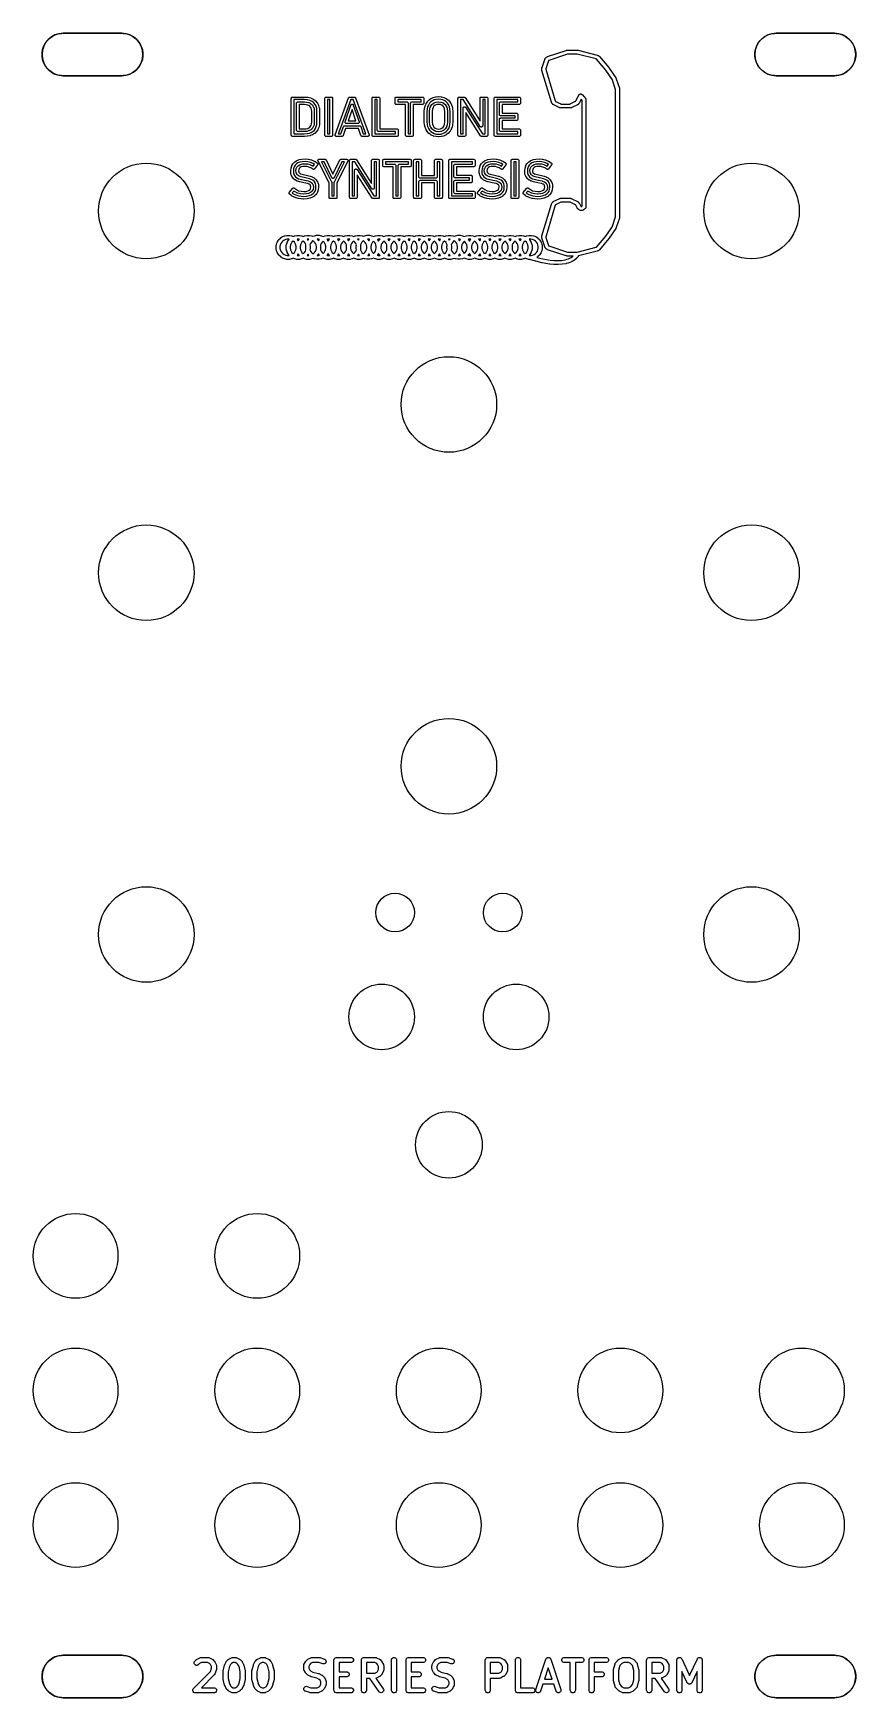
# Model space of a CAD drawing. Extents: x 1.56 to 4.01, y -6 to -1.06.
import ezdxf

# ---------------------------------------------------------------- set-up
doc = ezdxf.new("R2010")
doc.units = 0
doc.header["$MEASUREMENT"] = 0
doc.layers.add('BLACK', color=7, linetype='CONTINUOUS')

msp = doc.modelspace()

# ---------------------------------------------------------------- linework, layer by layer
at = {"layer": 'BLACK', "linetype": 'CONTINUOUS'}
for p, q in [((1.5948, -1.0959), (1.5993, -1.0871)), ((1.5993, -1.0871), (1.6051, -1.0791)), ((1.6051, -1.0791), (1.6121, -1.0721)), ((1.6121, -1.0721), (1.6201, -1.0663)), ((1.6201, -1.0663), (1.6289, -1.0618)), ((1.6289, -1.0618), (1.6383, -1.0587)), ((1.6383, -1.0587), (1.6481, -1.0572)), ((1.6481, -1.0572), (1.653, -1.057)), ((1.653, -1.057), (1.827, -1.057)), ((1.827, -1.057), (1.8319, -1.0572)), ((1.8319, -1.0572), (1.8417, -1.0587)), ((1.8417, -1.0587), (1.8511, -1.0618)), ((1.8511, -1.0618), (1.8599, -1.0663)), ((1.8599, -1.0663), (1.8679, -1.0721)), ((1.8679, -1.0721), (1.8749, -1.0791)), ((1.8749, -1.0791), (1.8807, -1.0871)), ((1.8807, -1.0871), (1.8852, -1.0959)), ((3.7148, -1.0959), (3.7193, -1.0871)), ((3.7193, -1.0871), (3.7251, -1.0791)), ((3.7251, -1.0791), (3.7321, -1.0721)), ((3.7321, -1.0721), (3.7401, -1.0663)), ((3.7401, -1.0663), (3.7489, -1.0618)), ((3.7489, -1.0618), (3.7583, -1.0587)), ((3.7583, -1.0587), (3.7681, -1.0572)), ((3.7681, -1.0572), (3.773, -1.057)), ((3.773, -1.057), (3.947, -1.057)), ((3.947, -1.057), (3.9519, -1.0572)), ((3.9519, -1.0572), (3.9617, -1.0587)), ((3.9617, -1.0587), (3.9711, -1.0618)), ((3.9711, -1.0618), (3.9799, -1.0663)), ((3.9799, -1.0663), (3.9879, -1.0721)), ((3.9879, -1.0721), (3.9949, -1.0791)), ((3.9949, -1.0791), (4.0007, -1.0871)), ((4.0007, -1.0871), (4.0052, -1.0959)), ((1.5902, -1.1151), (1.5917, -1.1053)), ((1.5902, -1.1249), (1.5902, -1.1151)), ((1.5917, -1.1347), (1.5902, -1.1249)), ((1.5917, -1.1053), (1.5948, -1.0959)), ((1.5948, -1.1441), (1.5917, -1.1347)), ((1.8852, -1.0959), (1.8883, -1.1053)), ((1.8883, -1.1347), (1.8852, -1.1441)), ((1.8883, -1.1053), (1.8898, -1.1151)), ((1.8898, -1.1249), (1.8883, -1.1347)), ((1.8898, -1.1151), (1.8898, -1.1249)), ((3.077, -1.1589), (3.0849, -1.1351)), ((3.0849, -1.1351), (3.0851, -1.1348)), ((3.0851, -1.1348), (3.0852, -1.1345)), ((3.0852, -1.1345), (3.0866, -1.1318)), ((3.0866, -1.1318), (3.0868, -1.1315)), ((3.0868, -1.1314), (3.0869, -1.1313)), ((3.0868, -1.1315), (3.0868, -1.1314)), ((3.0869, -1.1313), (3.087, -1.1311)), ((3.087, -1.1311), (3.0871, -1.1311)), ((3.0871, -1.1311), (3.0873, -1.1308)), ((3.0873, -1.1308), (3.0895, -1.1286)), ((3.0895, -1.1286), (3.0897, -1.1284)), ((3.0897, -1.1284), (3.0898, -1.1283)), ((3.0898, -1.1283), (3.0899, -1.1282)), ((3.0899, -1.1282), (3.0901, -1.1281)), ((3.0901, -1.1281), (3.0902, -1.1281)), ((3.0902, -1.1281), (3.0905, -1.1279)), ((3.0905, -1.1279), (3.0932, -1.1265)), ((3.0932, -1.1265), (3.0935, -1.1264)), ((3.0935, -1.1264), (3.0937, -1.1263)), ((3.0937, -1.1263), (3.1487, -1.1079)), ((3.0972, -1.1376), (3.0966, -1.138)), ((3.0975, -1.1375), (3.0972, -1.1376)), ((3.1524, -1.1191), (3.0975, -1.1375)), ((3.0975, -1.1375), (3.0975, -1.1375)), ((3.0975, -1.1375), (3.0975, -1.1375)), ((3.1487, -1.1079), (3.1488, -1.1079)), ((3.1488, -1.1079), (3.1489, -1.1079)), ((3.1489, -1.1079), (3.1499, -1.1076)), ((3.1499, -1.1076), (3.1502, -1.1076)), ((3.1502, -1.1076), (3.1504, -1.1075)), ((3.1504, -1.1075), (3.1514, -1.1073)), ((3.1514, -1.1073), (3.1516, -1.1073)), ((3.1516, -1.1073), (3.1518, -1.1073)), ((3.1518, -1.1073), (3.1529, -1.1072)), ((3.1526, -1.1191), (3.1525, -1.1191)), ((3.1525, -1.1191), (3.1525, -1.1191)), ((3.1525, -1.1191), (3.1524, -1.1191)), ((3.1528, -1.1191), (3.1526, -1.1191)), ((3.153, -1.119), (3.1528, -1.1191)), ((3.1529, -1.1072), (3.153, -1.1072)), ((3.153, -1.1072), (3.1531, -1.1072)), ((3.1531, -1.119), (3.153, -1.119)), ((3.1531, -1.1072), (3.1808, -1.1072)), ((3.1808, -1.119), (3.1531, -1.119)), ((3.1531, -1.119), (3.1531, -1.119)), ((3.1531, -1.119), (3.1531, -1.119)), ((3.1808, -1.1072), (3.1808, -1.1072)), ((3.1808, -1.1072), (3.1809, -1.1072)), ((3.1809, -1.119), (3.1808, -1.119)), ((3.1808, -1.119), (3.1808, -1.119)), ((3.1808, -1.119), (3.1808, -1.119)), ((3.1809, -1.1072), (3.181, -1.1072)), ((3.1811, -1.1191), (3.1809, -1.119)), ((3.181, -1.1072), (3.1818, -1.1073)), ((3.1813, -1.1191), (3.1811, -1.1191)), ((3.2379, -1.1332), (3.1813, -1.1191)), ((3.1813, -1.1191), (3.1813, -1.1191)), ((3.1813, -1.1191), (3.1813, -1.1191)), ((3.1818, -1.1073), (3.182, -1.1073)), ((3.182, -1.1073), (3.1821, -1.1073)), ((3.1821, -1.1073), (3.1829, -1.1074)), ((3.1829, -1.1074), (3.1831, -1.1074)), ((3.1831, -1.1074), (3.1832, -1.1074)), ((3.1832, -1.1074), (3.184, -1.1076)), ((3.184, -1.1076), (3.1841, -1.1076)), ((3.1841, -1.1076), (3.1842, -1.1076)), ((3.1842, -1.1076), (3.2408, -1.1218)), ((3.2381, -1.1333), (3.2379, -1.1332)), ((3.2379, -1.1332), (3.2379, -1.1332)), ((3.2385, -1.1335), (3.2381, -1.1333)), ((3.2389, -1.1338), (3.2385, -1.1335)), ((3.239, -1.1339), (3.2389, -1.1338)), ((3.267, -1.1666), (3.239, -1.1339)), ((3.239, -1.1339), (3.239, -1.1339)), ((3.2408, -1.1218), (3.2408, -1.1218)), ((3.2408, -1.1218), (3.2408, -1.1218)), ((3.2408, -1.1218), (3.241, -1.1219)), ((3.241, -1.1219), (3.2412, -1.1219)), ((3.2412, -1.1219), (3.2431, -1.1226)), ((3.2431, -1.1226), (3.2431, -1.1226)), ((3.2431, -1.1226), (3.2431, -1.1226)), ((3.2431, -1.1226), (3.2434, -1.1228)), ((3.2434, -1.1228), (3.2438, -1.1229)), ((3.2438, -1.1229), (3.2438, -1.1229)), ((3.2438, -1.1229), (3.2438, -1.123)), ((3.2438, -1.123), (3.2456, -1.124)), ((3.2456, -1.124), (3.2456, -1.124)), ((3.2456, -1.124), (3.2456, -1.124)), ((3.2456, -1.124), (3.2459, -1.1243)), ((3.2459, -1.1243), (3.2462, -1.1245)), ((3.2462, -1.1245), (3.2462, -1.1245)), ((3.2462, -1.1245), (3.2462, -1.1245)), ((3.2462, -1.1245), (3.2477, -1.1259)), ((3.2477, -1.1259), (3.2477, -1.126)), ((3.2477, -1.126), (3.2478, -1.126)), ((3.2478, -1.126), (3.2478, -1.1261)), ((3.2478, -1.1261), (3.2478, -1.1261)), ((3.2478, -1.1261), (3.248, -1.1262)), ((3.248, -1.1262), (3.276, -1.1589)), ((3.7102, -1.1151), (3.7117, -1.1053)), ((3.7102, -1.1249), (3.7102, -1.1151)), ((3.7117, -1.1347), (3.7102, -1.1249)), ((3.7117, -1.1053), (3.7148, -1.0959)), ((3.7148, -1.1441), (3.7117, -1.1347)), ((4.0052, -1.0959), (4.0083, -1.1053)), ((4.0083, -1.1347), (4.0052, -1.1441)), ((4.0083, -1.1053), (4.0098, -1.1151)), ((4.0098, -1.1249), (4.0083, -1.1347)), ((4.0098, -1.1151), (4.0098, -1.1249)), ((1.5993, -1.1529), (1.5948, -1.1441)), ((1.6051, -1.1609), (1.5993, -1.1529)), ((1.6121, -1.1679), (1.6051, -1.1609)), ((1.6201, -1.1737), (1.6121, -1.1679)), ((1.6289, -1.1782), (1.6201, -1.1737)), ((1.6383, -1.1813), (1.6289, -1.1782)), ((1.6481, -1.1828), (1.6383, -1.1813)), ((1.653, -1.183), (1.6481, -1.1828)), ((1.827, -1.183), (1.653, -1.183)), ((1.8319, -1.1828), (1.827, -1.183)), ((1.8417, -1.1813), (1.8319, -1.1828)), ((1.8511, -1.1782), (1.8417, -1.1813)), ((1.8599, -1.1737), (1.8511, -1.1782)), ((1.8679, -1.1679), (1.8599, -1.1737)), ((1.8749, -1.1609), (1.8679, -1.1679)), ((1.8807, -1.1529), (1.8749, -1.1609)), ((1.8852, -1.1441), (1.8807, -1.1529)), ((3.0763, -1.1641), (3.0764, -1.162)), ((3.0764, -1.1645), (3.0763, -1.1641)), ((3.0763, -1.1641), (3.0763, -1.1641)), ((3.0763, -1.1641), (3.0763, -1.1641)), ((3.0764, -1.1616), (3.0765, -1.1613)), ((3.0764, -1.162), (3.0764, -1.1616)), ((3.0764, -1.162), (3.0764, -1.162)), ((3.0764, -1.162), (3.0764, -1.162)), ((3.0764, -1.1648), (3.0764, -1.1645)), ((3.0764, -1.1649), (3.0764, -1.1648)), ((3.0764, -1.1648), (3.0764, -1.1648)), ((3.0768, -1.1669), (3.0764, -1.1649)), ((3.0765, -1.1612), (3.0769, -1.1593)), ((3.0765, -1.1613), (3.0765, -1.1612)), ((3.0765, -1.1613), (3.0765, -1.1613)), ((3.0769, -1.1671), (3.0768, -1.1669)), ((3.0768, -1.1669), (3.0768, -1.1669)), ((3.0768, -1.1669), (3.0768, -1.1669)), ((3.0768, -1.1669), (3.0768, -1.1669)), ((3.0769, -1.1593), (3.0769, -1.1591)), ((3.0769, -1.1591), (3.077, -1.1591)), ((3.0769, -1.1673), (3.0769, -1.1671)), ((3.1052, -1.2615), (3.0769, -1.1673)), ((3.077, -1.159), (3.077, -1.1589)), ((3.077, -1.1589), (3.077, -1.1589)), ((3.077, -1.1589), (3.077, -1.1589)), ((3.077, -1.1591), (3.077, -1.159)), ((3.0882, -1.1628), (3.0881, -1.1632)), ((3.0881, -1.1632), (3.0881, -1.1637)), ((3.0881, -1.1637), (3.0882, -1.1639)), ((3.0962, -1.1388), (3.0882, -1.1626)), ((3.0882, -1.1626), (3.0882, -1.1626)), ((3.0882, -1.1626), (3.0882, -1.1626)), ((3.0882, -1.1626), (3.0882, -1.1626)), ((3.0882, -1.1626), (3.0882, -1.1626)), ((3.0882, -1.1626), (3.0882, -1.1628)), ((3.0882, -1.1639), (3.1165, -1.2581)), ((3.0963, -1.1385), (3.0962, -1.1388)), ((3.0962, -1.1388), (3.0962, -1.1388)), ((3.0962, -1.1388), (3.0962, -1.1388)), ((3.0966, -1.138), (3.0963, -1.1385)), ((3.2671, -1.1667), (3.267, -1.1666)), ((3.267, -1.1666), (3.267, -1.1666)), ((3.267, -1.1666), (3.267, -1.1666)), ((3.267, -1.1666), (3.267, -1.1666)), ((3.2671, -1.1668), (3.2671, -1.1667)), ((3.2672, -1.1668), (3.2671, -1.1668)), ((3.2863, -1.1955), (3.2672, -1.1668)), ((3.2672, -1.1668), (3.2672, -1.1668)), ((3.2672, -1.1668), (3.2672, -1.1668)), ((3.2672, -1.1668), (3.2672, -1.1668)), ((3.2672, -1.1668), (3.2672, -1.1668)), ((3.276, -1.1589), (3.276, -1.159)), ((3.276, -1.159), (3.276, -1.159)), ((3.276, -1.159), (3.2763, -1.1593)), ((3.2763, -1.1593), (3.2763, -1.1594)), ((3.2763, -1.1594), (3.2764, -1.1594)), ((3.2764, -1.1594), (3.2766, -1.1597)), ((3.2766, -1.1597), (3.2767, -1.1598)), ((3.2767, -1.1598), (3.2767, -1.1599)), ((3.2767, -1.1599), (3.277, -1.1602)), ((3.277, -1.1602), (3.277, -1.1602)), ((3.277, -1.1602), (3.277, -1.1603)), ((3.277, -1.1603), (3.277, -1.1603)), ((3.277, -1.1603), (3.277, -1.1603)), ((3.277, -1.1603), (3.2961, -1.189)), ((3.7193, -1.1529), (3.7148, -1.1441)), ((3.7251, -1.1609), (3.7193, -1.1529)), ((3.7321, -1.1679), (3.7251, -1.1609)), ((3.7401, -1.1737), (3.7321, -1.1679)), ((3.7489, -1.1782), (3.7401, -1.1737)), ((3.7583, -1.1813), (3.7489, -1.1782)), ((3.7681, -1.1828), (3.7583, -1.1813)), ((3.773, -1.183), (3.7681, -1.1828)), ((3.947, -1.183), (3.773, -1.183)), ((3.9519, -1.1828), (3.947, -1.183)), ((3.9617, -1.1813), (3.9519, -1.1828)), ((3.9711, -1.1782), (3.9617, -1.1813)), ((3.9799, -1.1737), (3.9711, -1.1782)), ((3.9879, -1.1679), (3.9799, -1.1737)), ((3.9949, -1.1609), (3.9879, -1.1679)), ((4.0007, -1.1529), (3.9949, -1.1609)), ((4.0052, -1.1441), (4.0007, -1.1529)), ((3.2864, -1.1956), (3.2863, -1.1955)), ((3.2863, -1.1955), (3.2863, -1.1955)), ((3.2864, -1.1958), (3.2864, -1.1956)), ((3.2865, -1.1959), (3.2864, -1.1958)), ((3.2866, -1.196), (3.2865, -1.1959)), ((3.2958, -1.2238), (3.2866, -1.196)), ((3.2866, -1.196), (3.2866, -1.196)), ((3.2958, -1.2239), (3.2958, -1.2238)), ((3.2958, -1.2238), (3.2958, -1.2238)), ((3.2958, -1.2238), (3.2958, -1.2238)), ((3.2958, -1.2238), (3.2958, -1.2238)), ((3.2958, -1.2238), (3.2958, -1.2238)), ((3.2959, -1.2241), (3.2958, -1.2239)), ((3.2959, -1.2243), (3.2959, -1.2241)), ((3.2959, -1.2244), (3.2959, -1.2243)), ((3.2959, -1.6018), (3.2959, -1.2244)), ((3.2959, -1.2244), (3.2959, -1.2244)), ((3.2959, -1.2244), (3.2959, -1.2244)), ((3.2961, -1.189), (3.2961, -1.189)), ((3.2961, -1.189), (3.2961, -1.189)), ((3.2961, -1.189), (3.2961, -1.189)), ((3.2961, -1.189), (3.2961, -1.189)), ((3.2961, -1.189), (3.2962, -1.189)), ((3.2962, -1.189), (3.2962, -1.1891)), ((3.2962, -1.1891), (3.2962, -1.1891)), ((3.2962, -1.1891), (3.2967, -1.1899)), ((3.2967, -1.1899), (3.2968, -1.19)), ((3.2968, -1.19), (3.2969, -1.1902)), ((3.2969, -1.1902), (3.2972, -1.191)), ((3.2972, -1.191), (3.2973, -1.1911)), ((3.2973, -1.1911), (3.2974, -1.1913)), ((3.2974, -1.1913), (3.2977, -1.1921)), ((3.2977, -1.1921), (3.2977, -1.1922)), ((3.2977, -1.1922), (3.2978, -1.1923)), ((3.2978, -1.1923), (3.307, -1.22)), ((3.307, -1.22), (3.307, -1.2201)), ((3.307, -1.2201), (3.3071, -1.2202)), ((3.3071, -1.2202), (3.3074, -1.2213)), ((3.3074, -1.2213), (3.3074, -1.2215)), ((3.3074, -1.2215), (3.3074, -1.2217)), ((3.3074, -1.2217), (3.3076, -1.2227)), ((3.3076, -1.2227), (3.3076, -1.2229)), ((3.3076, -1.2229), (3.3077, -1.2232)), ((3.3077, -1.2232), (3.3077, -1.2242)), ((3.3077, -1.2242), (3.3077, -1.2243)), ((3.3077, -1.2243), (3.3077, -1.2244)), ((3.3077, -1.2244), (3.3077, -1.2244)), ((3.3077, -1.2244), (3.3077, -1.2244)), ((3.3077, -1.2244), (3.3077, -1.6018)), ((2.3314, -1.2503), (2.3315, -1.2495)), ((2.3314, -1.345), (2.3314, -1.2503)), ((2.3315, -1.2495), (2.3321, -1.2481)), ((2.3321, -1.2481), (2.3332, -1.247)), ((2.3332, -1.247), (2.3346, -1.2464)), ((2.3346, -1.2464), (2.3353, -1.2464)), ((2.3353, -1.2464), (2.3507, -1.2464)), ((2.3393, -1.2542), (2.3393, -1.345)), ((2.3507, -1.2542), (2.3393, -1.2542)), ((2.3468, -1.2641), (2.3474, -1.2627)), ((2.3468, -1.2649), (2.3468, -1.2641)), ((2.3468, -1.345), (2.3468, -1.2649)), ((2.3474, -1.2627), (2.3485, -1.2616)), ((2.3485, -1.2616), (2.3499, -1.261)), ((2.3499, -1.261), (2.3507, -1.261)), ((2.3507, -1.2464), (2.37, -1.2464)), ((2.3699, -1.2542), (2.3507, -1.2542)), ((2.3507, -1.261), (2.3705, -1.261)), ((2.3546, -1.2688), (2.3546, -1.3411)), ((2.3703, -1.2688), (2.3546, -1.2688)), ((2.3793, -1.2549), (2.3699, -1.2542)), ((2.37, -1.2464), (2.3702, -1.2464)), ((2.3702, -1.2464), (2.3703, -1.2464)), ((2.3703, -1.2464), (2.3802, -1.2471)), ((2.3759, -1.2692), (2.3703, -1.2688)), ((2.3705, -1.261), (2.3706, -1.261)), ((2.3706, -1.261), (2.3708, -1.261)), ((2.3708, -1.261), (2.3768, -1.2614)), ((2.3802, -1.2703), (2.3759, -1.2692)), ((2.3768, -1.2614), (2.3771, -1.2615)), ((2.3771, -1.2615), (2.3775, -1.2615)), ((2.3775, -1.2615), (2.3825, -1.2628)), ((2.3869, -1.2568), (2.3793, -1.2549)), ((2.3802, -1.2471), (2.3806, -1.2472)), ((2.3837, -1.2719), (2.3802, -1.2703)), ((2.3806, -1.2472), (2.3809, -1.2472)), ((2.3809, -1.2472), (2.3891, -1.2492)), ((2.3825, -1.2628), (2.3829, -1.2629)), ((2.3829, -1.2629), (2.3832, -1.263)), ((2.3832, -1.263), (2.3874, -1.265)), ((2.3865, -1.274), (2.3837, -1.2719)), ((2.3888, -1.2767), (2.3865, -1.274)), ((2.393, -1.2596), (2.3869, -1.2568)), ((2.3874, -1.265), (2.3874, -1.265)), ((2.3874, -1.265), (2.3875, -1.265)), ((2.3875, -1.265), (2.3878, -1.2652)), ((2.3878, -1.2652), (2.3881, -1.2654)), ((2.3881, -1.2654), (2.3881, -1.2654)), ((2.3881, -1.2654), (2.3881, -1.2654)), ((2.3881, -1.2654), (2.3916, -1.268)), ((2.3904, -1.2799), (2.3888, -1.2767)), ((2.3891, -1.2492), (2.3891, -1.2492)), ((2.3891, -1.2492), (2.3891, -1.2492)), ((2.3891, -1.2492), (2.3891, -1.2492)), ((2.3891, -1.2492), (2.3895, -1.2494)), ((2.3895, -1.2494), (2.3899, -1.2495)), ((2.3899, -1.2495), (2.3967, -1.2527)), ((2.3915, -1.2839), (2.3904, -1.2799)), ((2.3919, -1.289), (2.3915, -1.2839)), ((2.3916, -1.268), (2.3916, -1.2681)), ((2.3916, -1.2681), (2.3917, -1.2681)), ((2.3917, -1.2681), (2.3919, -1.2683)), ((2.3919, -1.2683), (2.3922, -1.2686)), ((2.3922, -1.2686), (2.3922, -1.2686)), ((2.3922, -1.2686), (2.3922, -1.2686)), ((2.3922, -1.2686), (2.3951, -1.272)), ((2.398, -1.2634), (2.393, -1.2596)), ((2.3951, -1.272), (2.3951, -1.272)), ((2.3951, -1.272), (2.3951, -1.272)), ((2.3951, -1.272), (2.3953, -1.2723)), ((2.3953, -1.2723), (2.3955, -1.2726)), ((2.3955, -1.2726), (2.3955, -1.2726)), ((2.3955, -1.2726), (2.3955, -1.2727)), ((2.3955, -1.2727), (2.3976, -1.2767)), ((2.3967, -1.2527), (2.3967, -1.2527)), ((2.3967, -1.2527), (2.3968, -1.2527)), ((2.3968, -1.2527), (2.3971, -1.2529)), ((2.3971, -1.2529), (2.3974, -1.2531)), ((2.3974, -1.2531), (2.3974, -1.2531)), ((2.3974, -1.2531), (2.3974, -1.2531)), ((2.3974, -1.2531), (2.4031, -1.2574)), ((2.3976, -1.2767), (2.3976, -1.2767)), ((2.3976, -1.2767), (2.3976, -1.2767)), ((2.3976, -1.2767), (2.3978, -1.277)), ((2.3978, -1.277), (2.3979, -1.2774)), ((2.3979, -1.2774), (2.3979, -1.2774)), ((2.3979, -1.2774), (2.3979, -1.2774)), ((2.3979, -1.2774), (2.3992, -1.2822)), ((2.4021, -1.2682), (2.398, -1.2634)), ((2.3992, -1.2822), (2.3993, -1.2825)), ((2.3993, -1.2825), (2.3993, -1.2829)), ((2.3993, -1.2829), (2.3998, -1.2886)), ((2.405, -1.2739), (2.4021, -1.2682)), ((2.4031, -1.2574), (2.4032, -1.2575)), ((2.4032, -1.2575), (2.4032, -1.2575)), ((2.4032, -1.2575), (2.4034, -1.2577)), ((2.4034, -1.2577), (2.4037, -1.2579)), ((2.4037, -1.2579), (2.4037, -1.258)), ((2.4037, -1.258), (2.4037, -1.258)), ((2.4037, -1.258), (2.4084, -1.2635)), ((2.4069, -1.2809), (2.405, -1.2739)), ((2.4077, -1.2896), (2.4069, -1.2809)), ((2.4084, -1.2635), (2.4084, -1.2635)), ((2.4084, -1.2635), (2.4084, -1.2636)), ((2.4084, -1.2636), (2.4086, -1.2638)), ((2.4086, -1.2638), (2.4088, -1.2641)), ((2.4088, -1.2641), (2.4088, -1.2641)), ((2.4088, -1.2641), (2.4088, -1.2642)), ((2.4088, -1.2642), (2.4122, -1.2707)), ((2.4122, -1.2707), (2.4122, -1.2707)), ((2.4122, -1.2707), (2.4122, -1.2707)), ((2.4122, -1.2707), (2.4124, -1.2711)), ((2.4124, -1.2711), (2.4125, -1.2714)), ((2.4125, -1.2714), (2.4125, -1.2714)), ((2.4125, -1.2714), (2.4125, -1.2715)), ((2.4125, -1.2715), (2.4146, -1.2792)), ((2.4146, -1.2792), (2.4147, -1.2795)), ((2.4147, -1.2795), (2.4148, -1.2799)), ((2.4148, -1.2799), (2.4155, -1.2892)), ((2.4309, -1.2503), (2.431, -1.2495)), ((2.4309, -1.3596), (2.4309, -1.2503)), ((2.431, -1.2495), (2.4316, -1.2481)), ((2.4316, -1.2481), (2.4327, -1.247)), ((2.4327, -1.247), (2.4341, -1.2464)), ((2.4341, -1.2464), (2.4349, -1.2464)), ((2.4349, -1.2464), (2.4502, -1.2464)), ((2.4388, -1.2542), (2.4388, -1.3557)), ((2.4463, -1.2542), (2.4388, -1.2542)), ((2.4463, -1.3557), (2.4463, -1.2542)), ((2.4502, -1.2464), (2.451, -1.2464)), ((2.451, -1.2464), (2.4524, -1.247)), ((2.4524, -1.247), (2.4535, -1.2481)), ((2.4535, -1.2481), (2.4541, -1.2495)), ((2.4541, -1.2495), (2.4541, -1.2503)), ((2.4541, -1.2503), (2.4541, -1.3596)), ((2.4757, -1.3197), (2.5018, -1.2489)), ((2.5082, -1.2542), (2.4831, -1.3224)), ((2.4912, -1.3198), (2.5083, -1.2702)), ((2.512, -1.2835), (2.5005, -1.3171)), ((2.5018, -1.2489), (2.5021, -1.2482)), ((2.5021, -1.2482), (2.5022, -1.2482)), ((2.5022, -1.2481), (2.5027, -1.2476)), ((2.5022, -1.2482), (2.5022, -1.2481)), ((2.5027, -1.2476), (2.5032, -1.2471)), ((2.5032, -1.2471), (2.5033, -1.247)), ((2.5032, -1.2471), (2.5032, -1.2471)), ((2.5033, -1.247), (2.5039, -1.2468)), ((2.5039, -1.2468), (2.5046, -1.2465)), ((2.5046, -1.2465), (2.5047, -1.2464)), ((2.5046, -1.2465), (2.5046, -1.2465)), ((2.5047, -1.2464), (2.5055, -1.2464)), ((2.5055, -1.2464), (2.5186, -1.2464)), ((2.5158, -1.2542), (2.5082, -1.2542)), ((2.5083, -1.2702), (2.5086, -1.2694)), ((2.5086, -1.2694), (2.5088, -1.2693)), ((2.5088, -1.2693), (2.5089, -1.269)), ((2.5089, -1.269), (2.5093, -1.2687)), ((2.5093, -1.2687), (2.5096, -1.2683)), ((2.5096, -1.2683), (2.5099, -1.2682)), ((2.5099, -1.2682), (2.51, -1.268)), ((2.51, -1.268), (2.5105, -1.2679)), ((2.5105, -1.2679), (2.511, -1.2676)), ((2.511, -1.2676), (2.5113, -1.2676)), ((2.5113, -1.2676), (2.5115, -1.2675)), ((2.5115, -1.2675), (2.512, -1.2676)), ((2.512, -1.2676), (2.5125, -1.2675)), ((2.5236, -1.3171), (2.512, -1.2835)), ((2.5125, -1.2675), (2.5128, -1.2676)), ((2.5128, -1.2676), (2.513, -1.2676)), ((2.513, -1.2676), (2.5135, -1.2679)), ((2.5135, -1.2679), (2.514, -1.268)), ((2.514, -1.268), (2.5142, -1.2682)), ((2.5142, -1.2682), (2.5144, -1.2683)), ((2.5144, -1.2683), (2.5148, -1.2687)), ((2.5148, -1.2687), (2.5151, -1.269)), ((2.5151, -1.269), (2.5153, -1.2693)), ((2.5153, -1.2693), (2.5154, -1.2694)), ((2.5154, -1.2694), (2.5157, -1.2702)), ((2.5157, -1.2702), (2.5328, -1.3198)), ((2.5532, -1.3557), (2.5158, -1.2542)), ((2.5186, -1.2464), (2.5193, -1.2464)), ((2.5193, -1.2464), (2.5194, -1.2465)), ((2.5194, -1.2465), (2.5195, -1.2465)), ((2.5195, -1.2465), (2.5201, -1.2468)), ((2.5201, -1.2468), (2.5207, -1.247)), ((2.5207, -1.247), (2.5208, -1.2471)), ((2.5208, -1.2471), (2.5209, -1.2471)), ((2.5209, -1.2471), (2.5213, -1.2476)), ((2.5213, -1.2476), (2.5218, -1.2481)), ((2.5218, -1.2481), (2.5219, -1.2482)), ((2.5219, -1.2482), (2.5219, -1.2482)), ((2.5219, -1.2482), (2.5223, -1.2489)), ((2.5223, -1.2489), (2.5626, -1.3583)), ((2.5714, -1.2503), (2.5715, -1.2495)), ((2.5714, -1.3596), (2.5714, -1.2503)), ((2.5715, -1.2495), (2.572, -1.2481)), ((2.572, -1.2481), (2.5731, -1.247)), ((2.5731, -1.247), (2.5746, -1.2464)), ((2.5746, -1.2464), (2.5753, -1.2464)), ((2.5753, -1.2464), (2.5907, -1.2464)), ((2.5793, -1.2542), (2.5793, -1.3557)), ((2.5867, -1.2542), (2.5793, -1.2542)), ((2.5867, -1.345), (2.5867, -1.2542)), ((2.5907, -1.2464), (2.5914, -1.2464)), ((2.5914, -1.2464), (2.5929, -1.247)), ((2.5929, -1.247), (2.5939, -1.2481)), ((2.5939, -1.2481), (2.5945, -1.2495)), ((2.5945, -1.2495), (2.5946, -1.2503)), ((2.5946, -1.2503), (2.5946, -1.3411)), ((2.6401, -1.2495), (2.6407, -1.2481)), ((2.6401, -1.2503), (2.6401, -1.2495)), ((2.6401, -1.2649), (2.6401, -1.2503)), ((2.6401, -1.2657), (2.6401, -1.2649)), ((2.6407, -1.2671), (2.6401, -1.2657)), ((2.6407, -1.2481), (2.6418, -1.247)), ((2.6418, -1.2682), (2.6407, -1.2671)), ((2.6418, -1.247), (2.6432, -1.2464)), ((2.6432, -1.2687), (2.6418, -1.2682)), ((2.6432, -1.2464), (2.644, -1.2464)), ((2.644, -1.2688), (2.6432, -1.2687)), ((2.644, -1.2464), (2.7211, -1.2464)), ((2.671, -1.2688), (2.644, -1.2688)), ((2.6479, -1.2542), (2.6479, -1.261)), ((2.7172, -1.2542), (2.6479, -1.2542)), ((2.6479, -1.261), (2.6749, -1.261)), ((2.671, -1.3596), (2.671, -1.2688)), ((2.6749, -1.261), (2.6757, -1.261)), ((2.6757, -1.261), (2.6771, -1.2616)), ((2.6771, -1.2616), (2.6782, -1.2627)), ((2.6782, -1.2627), (2.6788, -1.2641)), ((2.6788, -1.2641), (2.6788, -1.2649)), ((2.6788, -1.2649), (2.6788, -1.3557)), ((2.6863, -1.2649), (2.6864, -1.2641)), ((2.6863, -1.3557), (2.6863, -1.2649)), ((2.6864, -1.2641), (2.687, -1.2627)), ((2.687, -1.2627), (2.6881, -1.2616)), ((2.6881, -1.2616), (2.6895, -1.261)), ((2.6895, -1.261), (2.6902, -1.261)), ((2.6902, -1.261), (2.7172, -1.261)), ((2.7211, -1.2688), (2.6942, -1.2688)), ((2.6942, -1.2688), (2.6942, -1.3596)), ((2.7172, -1.261), (2.7172, -1.2542)), ((2.7211, -1.2464), (2.7219, -1.2464)), ((2.7219, -1.2687), (2.7211, -1.2688)), ((2.7219, -1.2464), (2.7233, -1.247)), ((2.7233, -1.2682), (2.7219, -1.2687)), ((2.7233, -1.247), (2.7244, -1.2481)), ((2.7244, -1.2671), (2.7233, -1.2682)), ((2.7244, -1.2481), (2.725, -1.2495)), ((2.725, -1.2657), (2.7244, -1.2671)), ((2.725, -1.2495), (2.7251, -1.2503)), ((2.7251, -1.2649), (2.725, -1.2657)), ((2.7251, -1.2503), (2.7251, -1.2649)), ((2.7269, -1.2887), (2.7275, -1.2812)), ((2.7275, -1.2809), (2.7276, -1.2806)), ((2.7275, -1.2812), (2.7275, -1.2809)), ((2.7276, -1.2806), (2.7292, -1.2736)), ((2.7292, -1.2736), (2.7293, -1.2732)), ((2.7293, -1.2732), (2.7294, -1.2729)), ((2.7294, -1.2729), (2.732, -1.2667)), ((2.732, -1.2667), (2.7321, -1.2664)), ((2.7321, -1.2664), (2.7323, -1.2661)), ((2.7323, -1.2661), (2.7359, -1.2605)), ((2.7353, -1.2821), (2.7348, -1.2892)), ((2.7368, -1.2756), (2.7353, -1.2821)), ((2.7359, -1.2605), (2.7362, -1.2602)), ((2.7362, -1.2602), (2.7364, -1.2599)), ((2.7364, -1.2599), (2.7409, -1.2552)), ((2.7391, -1.2701), (2.7368, -1.2756)), ((2.7423, -1.2651), (2.7391, -1.2701)), ((2.7409, -1.2552), (2.7411, -1.255)), ((2.7411, -1.255), (2.7414, -1.2547)), ((2.7414, -1.2547), (2.7467, -1.251)), ((2.7463, -1.2609), (2.7423, -1.2651)), ((2.7426, -1.2885), (2.7434, -1.2813)), ((2.7434, -1.2811), (2.7435, -1.2809)), ((2.7434, -1.2812), (2.7434, -1.2811)), ((2.7434, -1.2813), (2.7434, -1.2812)), ((2.7435, -1.2806), (2.7436, -1.2805)), ((2.7435, -1.2809), (2.7435, -1.2806)), ((2.7436, -1.2804), (2.7457, -1.2745)), ((2.7436, -1.2805), (2.7436, -1.2804)), ((2.7457, -1.2745), (2.7458, -1.2743)), ((2.7458, -1.2742), (2.7459, -1.274)), ((2.7458, -1.2743), (2.7458, -1.2742)), ((2.7459, -1.274), (2.746, -1.2738)), ((2.746, -1.2738), (2.7461, -1.2738)), ((2.7461, -1.2738), (2.7462, -1.2736)), ((2.7462, -1.2736), (2.7496, -1.2688)), ((2.751, -1.2576), (2.7463, -1.2609)), ((2.7467, -1.251), (2.7471, -1.2508)), ((2.7471, -1.2508), (2.7474, -1.2506)), ((2.7474, -1.2506), (2.7533, -1.2479)), ((2.7496, -1.2688), (2.7497, -1.2686)), ((2.7497, -1.2685), (2.7499, -1.2683)), ((2.7497, -1.2686), (2.7497, -1.2685)), ((2.7499, -1.2683), (2.7501, -1.2682)), ((2.7501, -1.2681), (2.7503, -1.268)), ((2.7501, -1.2682), (2.7501, -1.2681)), ((2.7503, -1.268), (2.7548, -1.2643)), ((2.7512, -1.2826), (2.7505, -1.2892)), ((2.7563, -1.2552), (2.751, -1.2576)), ((2.7529, -1.2777), (2.7512, -1.2826)), ((2.7557, -1.2737), (2.7529, -1.2777)), ((2.7533, -1.2479), (2.7537, -1.2477)), ((2.7537, -1.2477), (2.754, -1.2476)), ((2.754, -1.2476), (2.7607, -1.2459)), ((2.7548, -1.2643), (2.7551, -1.2641)), ((2.7551, -1.264), (2.7553, -1.2639)), ((2.7551, -1.2641), (2.7551, -1.264)), ((2.7553, -1.2639), (2.7555, -1.2638)), ((2.7555, -1.2638), (2.7556, -1.2638)), ((2.7556, -1.2638), (2.7558, -1.2637)), ((2.7594, -1.2707), (2.7557, -1.2737)), ((2.7558, -1.2637), (2.7612, -1.2614)), ((2.7623, -1.2537), (2.7563, -1.2552)), ((2.7637, -1.2689), (2.7594, -1.2707)), ((2.7607, -1.2459), (2.761, -1.2459)), ((2.761, -1.2459), (2.7614, -1.2458)), ((2.7612, -1.2614), (2.7614, -1.2614)), ((2.7614, -1.2458), (2.7689, -1.2452)), ((2.7614, -1.2614), (2.7615, -1.2613)), ((2.7615, -1.2613), (2.7617, -1.2613)), ((2.7617, -1.2613), (2.762, -1.2612)), ((2.762, -1.2612), (2.762, -1.2612)), ((2.762, -1.2612), (2.7623, -1.2612)), ((2.7693, -1.2531), (2.7623, -1.2537)), ((2.7623, -1.2612), (2.7688, -1.2604)), ((2.7693, -1.2682), (2.7637, -1.2689)), ((2.7688, -1.2604), (2.7689, -1.2604)), ((2.7689, -1.2452), (2.7693, -1.2453)), ((2.7689, -1.2604), (2.7689, -1.2604)), ((2.7689, -1.2604), (2.7693, -1.2604)), ((2.7693, -1.2453), (2.7696, -1.2452)), ((2.7762, -1.2537), (2.7693, -1.2531)), ((2.7693, -1.2604), (2.7696, -1.2604)), ((2.7748, -1.2689), (2.7693, -1.2682)), ((2.7696, -1.2452), (2.7771, -1.2458)), ((2.7696, -1.2604), (2.7697, -1.2604)), ((2.7696, -1.2604), (2.7696, -1.2604)), ((2.7697, -1.2604), (2.7763, -1.2612)), ((2.7792, -1.2707), (2.7748, -1.2689)), ((2.7822, -1.2552), (2.7762, -1.2537)), ((2.7763, -1.2612), (2.7765, -1.2612)), ((2.7765, -1.2612), (2.7766, -1.2612)), ((2.7766, -1.2612), (2.7768, -1.2613)), ((2.7768, -1.2613), (2.777, -1.2613)), ((2.777, -1.2613), (2.7771, -1.2614)), ((2.7771, -1.2458), (2.7775, -1.2459)), ((2.7771, -1.2614), (2.7773, -1.2614)), ((2.7773, -1.2614), (2.7827, -1.2637)), ((2.7775, -1.2459), (2.7778, -1.2459)), ((2.7778, -1.2459), (2.7845, -1.2476)), ((2.7828, -1.2737), (2.7792, -1.2707)), ((2.7875, -1.2576), (2.7822, -1.2552)), ((2.7827, -1.2637), (2.783, -1.2638)), ((2.7856, -1.2777), (2.7828, -1.2737)), ((2.783, -1.2638), (2.7831, -1.2638)), ((2.7831, -1.2638), (2.7833, -1.264)), ((2.7833, -1.264), (2.7834, -1.264)), ((2.7834, -1.264), (2.7835, -1.2641)), ((2.7835, -1.2641), (2.7837, -1.2643)), ((2.7837, -1.2643), (2.7882, -1.268)), ((2.7845, -1.2476), (2.7848, -1.2477)), ((2.7848, -1.2477), (2.7852, -1.2479)), ((2.7852, -1.2479), (2.7911, -1.2506)), ((2.7873, -1.2826), (2.7856, -1.2777)), ((2.788, -1.2891), (2.7873, -1.2826)), ((2.7922, -1.2609), (2.7875, -1.2576)), ((2.7882, -1.268), (2.7884, -1.2681)), ((2.7884, -1.2681), (2.7885, -1.2682)), ((2.7885, -1.2682), (2.7886, -1.2683)), ((2.7886, -1.2683), (2.7888, -1.2685)), ((2.7888, -1.2685), (2.7888, -1.2686)), ((2.7888, -1.2686), (2.789, -1.2688)), ((2.789, -1.2688), (2.7923, -1.2736)), ((2.7911, -1.2506), (2.7914, -1.2508)), ((2.7914, -1.2508), (2.7918, -1.251)), ((2.7918, -1.251), (2.7971, -1.2547)), ((2.7962, -1.2651), (2.7922, -1.2609)), ((2.7923, -1.2736), (2.7924, -1.2738)), ((2.7924, -1.2738), (2.7925, -1.2738)), ((2.7925, -1.2738), (2.7926, -1.274)), ((2.7926, -1.274), (2.7927, -1.2743)), ((2.7927, -1.2743), (2.7927, -1.2743)), ((2.7927, -1.2743), (2.7928, -1.2745)), ((2.7928, -1.2745), (2.7949, -1.2804)), ((2.7949, -1.2804), (2.795, -1.2805)), ((2.795, -1.2805), (2.795, -1.2806)), ((2.795, -1.2806), (2.795, -1.2809)), ((2.795, -1.2809), (2.7951, -1.2811)), ((2.7951, -1.2811), (2.7951, -1.2812)), ((2.7951, -1.2812), (2.7951, -1.2813)), ((2.7951, -1.2813), (2.7959, -1.2885)), ((2.7994, -1.2701), (2.7962, -1.2651)), ((2.7971, -1.2547), (2.7974, -1.255)), ((2.7974, -1.255), (2.7977, -1.2552)), ((2.7977, -1.2552), (2.8021, -1.2599)), ((2.8017, -1.2756), (2.7994, -1.2701)), ((2.8032, -1.2821), (2.8017, -1.2756)), ((2.8021, -1.2599), (2.8023, -1.2602)), ((2.8023, -1.2602), (2.8026, -1.2605)), ((2.8026, -1.2605), (2.8062, -1.2661)), ((2.8037, -1.2896), (2.8032, -1.2821)), ((2.8062, -1.2661), (2.8064, -1.2664)), ((2.8064, -1.2664), (2.8065, -1.2667)), ((2.8065, -1.2667), (2.8091, -1.2729)), ((2.8091, -1.2729), (2.8092, -1.2732)), ((2.8092, -1.2732), (2.8093, -1.2736)), ((2.8093, -1.2736), (2.811, -1.2806)), ((2.811, -1.2806), (2.811, -1.2809)), ((2.811, -1.2809), (2.811, -1.2812)), ((2.811, -1.2812), (2.8116, -1.2892)), ((2.827, -1.2503), (2.8271, -1.2495)), ((2.827, -1.3596), (2.827, -1.2503)), ((2.8271, -1.2495), (2.8277, -1.2481)), ((2.8277, -1.2481), (2.8288, -1.247)), ((2.8288, -1.247), (2.8302, -1.2464)), ((2.8302, -1.2464), (2.831, -1.2464)), ((2.831, -1.2464), (2.8449, -1.2464)), ((2.8349, -1.2542), (2.8349, -1.3556)), ((2.8427, -1.2542), (2.8349, -1.2542)), ((2.8422, -1.2791), (2.8423, -1.279)), ((2.8422, -1.3556), (2.8422, -1.2791)), ((2.8422, -1.2791), (2.8422, -1.2791)), ((2.8422, -1.2791), (2.8422, -1.2791)), ((2.8423, -1.2784), (2.8425, -1.278)), ((2.8423, -1.279), (2.8423, -1.2784)), ((2.8425, -1.278), (2.8426, -1.2776)), ((2.8426, -1.2776), (2.8428, -1.2773)), ((2.8932, -1.3341), (2.8427, -1.2542)), ((2.8428, -1.2773), (2.8429, -1.277)), ((2.8429, -1.277), (2.8432, -1.2767)), ((2.8432, -1.2767), (2.8434, -1.2763)), ((2.8434, -1.2763), (2.8437, -1.2761)), ((2.8437, -1.2761), (2.844, -1.2759)), ((2.844, -1.2759), (2.8444, -1.2757)), ((2.8444, -1.2757), (2.8447, -1.2755)), ((2.8447, -1.2755), (2.8451, -1.2754)), ((2.8449, -1.2464), (2.845, -1.2464)), ((2.845, -1.2464), (2.845, -1.2464)), ((2.845, -1.2464), (2.8451, -1.2464)), ((2.8451, -1.2464), (2.8457, -1.2464)), ((2.8451, -1.2754), (2.8454, -1.2753)), ((2.8454, -1.2753), (2.8458, -1.2753)), ((2.8457, -1.2464), (2.8461, -1.2466)), ((2.8458, -1.2753), (2.8463, -1.2752)), ((2.8461, -1.2466), (2.8465, -1.2467)), ((2.8463, -1.2752), (2.8466, -1.2753)), ((2.8465, -1.2467), (2.8468, -1.2469)), ((2.8466, -1.2753), (2.8469, -1.2753)), ((2.8468, -1.2469), (2.8471, -1.247)), ((2.8469, -1.2753), (2.8473, -1.2754)), ((2.8471, -1.247), (2.8474, -1.2473)), ((2.8473, -1.2754), (2.8478, -1.2755)), ((2.8474, -1.2473), (2.8477, -1.2476)), ((2.8477, -1.2476), (2.8481, -1.2481)), ((2.8478, -1.2755), (2.848, -1.2757)), ((2.848, -1.2757), (2.8484, -1.2759)), ((2.8481, -1.2481), (2.8482, -1.2481)), ((2.8482, -1.2481), (2.8482, -1.2481)), ((2.8482, -1.2481), (2.8482, -1.2482)), ((2.8482, -1.2482), (2.8926, -1.3184)), ((2.8484, -1.2759), (2.8487, -1.2762)), ((2.8487, -1.2762), (2.849, -1.2764)), ((2.849, -1.2764), (2.8494, -1.2769)), ((2.8494, -1.2769), (2.8495, -1.277)), ((2.8495, -1.277), (2.8495, -1.277)), ((2.8495, -1.277), (2.8495, -1.277)), ((2.8495, -1.277), (2.8998, -1.3556)), ((2.8926, -1.2503), (2.8927, -1.2495)), ((2.8926, -1.3184), (2.8926, -1.2503)), ((2.8927, -1.2495), (2.8933, -1.2481)), ((2.8933, -1.2481), (2.8944, -1.247)), ((2.8944, -1.247), (2.8958, -1.2464)), ((2.8958, -1.2464), (2.8966, -1.2464)), ((2.8966, -1.2464), (2.9117, -1.2464)), ((2.9078, -1.2542), (2.9005, -1.2542)), ((2.9005, -1.2542), (2.9005, -1.332)), ((2.9078, -1.3556), (2.9078, -1.2542)), ((2.9117, -1.2464), (2.9125, -1.2464)), ((2.9125, -1.2464), (2.9139, -1.247)), ((2.9139, -1.247), (2.915, -1.2481)), ((2.915, -1.2481), (2.9156, -1.2495)), ((2.9156, -1.2495), (2.9157, -1.2503)), ((2.9157, -1.2503), (2.9157, -1.3596)), ((2.9348, -1.2503), (2.9349, -1.2495)), ((2.9348, -1.3596), (2.9348, -1.2503)), ((2.9349, -1.2495), (2.9355, -1.2481)), ((2.9355, -1.2481), (2.9366, -1.247)), ((2.9366, -1.247), (2.938, -1.2464)), ((2.938, -1.2464), (2.9388, -1.2464)), ((2.9388, -1.2464), (2.9541, -1.2464)), ((2.9427, -1.2542), (2.9427, -1.3557)), ((2.9541, -1.2542), (2.9427, -1.2542)), ((2.9502, -1.2649), (2.9503, -1.2641)), ((2.9502, -1.298), (2.9502, -1.2649)), ((2.9503, -1.2641), (2.9508, -1.2627)), ((2.9508, -1.2627), (2.9519, -1.2616)), ((2.9519, -1.2616), (2.9533, -1.261)), ((2.9533, -1.261), (2.9541, -1.261)), ((2.9541, -1.2464), (3.009, -1.2464)), ((3.0051, -1.2542), (2.9541, -1.2542)), ((2.9541, -1.261), (3.0051, -1.261)), ((3.009, -1.2688), (2.9581, -1.2688)), ((2.9581, -1.2688), (2.9581, -1.2941)), ((3.0051, -1.261), (3.0051, -1.2542)), ((3.009, -1.2464), (3.0098, -1.2464)), ((3.0098, -1.2687), (3.009, -1.2688)), ((3.0098, -1.2464), (3.0112, -1.247)), ((3.0112, -1.2682), (3.0098, -1.2687)), ((3.0112, -1.247), (3.0123, -1.2481)), ((3.0123, -1.2671), (3.0112, -1.2682)), ((3.0123, -1.2481), (3.0129, -1.2495)), ((3.0129, -1.2657), (3.0123, -1.2671)), ((3.0129, -1.2495), (3.0129, -1.2503)), ((3.0129, -1.2503), (3.0129, -1.2649)), ((3.0129, -1.2649), (3.0129, -1.2657)), ((3.1052, -1.2616), (3.1052, -1.2615)), ((3.1052, -1.2615), (3.1052, -1.2615)), ((3.1053, -1.2619), (3.1052, -1.2616)), ((3.1052, -1.2616), (3.1052, -1.2616)), ((3.1054, -1.262), (3.1053, -1.2619)), ((3.1065, -1.2645), (3.1054, -1.262)), ((3.1066, -1.2647), (3.1065, -1.2645)), ((3.1067, -1.2649), (3.1066, -1.2647)), ((3.1066, -1.2647), (3.1066, -1.2647)), ((3.1069, -1.2651), (3.1067, -1.2649)), ((3.1069, -1.2652), (3.1069, -1.2651)), ((3.107, -1.2654), (3.1069, -1.2652)), ((3.1088, -1.2674), (3.107, -1.2654)), ((3.1089, -1.2676), (3.1088, -1.2674)), ((3.109, -1.2677), (3.1089, -1.2676)), ((3.1092, -1.2678), (3.109, -1.2677)), ((3.1093, -1.268), (3.1092, -1.2678)), ((3.1094, -1.268), (3.1093, -1.268)), ((3.1096, -1.2682), (3.1094, -1.268)), ((3.1118, -1.2697), (3.1096, -1.2682)), ((3.1119, -1.2697), (3.1118, -1.2697)), ((3.1118, -1.2697), (3.1118, -1.2697)), ((3.1118, -1.2697), (3.1118, -1.2697)), ((3.112, -1.2698), (3.1119, -1.2697)), ((3.1122, -1.2699), (3.112, -1.2698)), ((3.1123, -1.27), (3.1122, -1.2699)), ((3.1122, -1.2699), (3.1122, -1.2699)), ((3.1275, -1.2776), (3.1123, -1.27)), ((3.1165, -1.2581), (3.1165, -1.2581)), ((3.1165, -1.2581), (3.1166, -1.2584)), ((3.1166, -1.2584), (3.1169, -1.2589)), ((3.1169, -1.2589), (3.1173, -1.2593)), ((3.1173, -1.2593), (3.1175, -1.2594)), ((3.1175, -1.2594), (3.1175, -1.2594)), ((3.1175, -1.2594), (3.1175, -1.2594)), ((3.1175, -1.2594), (3.1328, -1.267)), ((3.1276, -1.2776), (3.1275, -1.2776)), ((3.1275, -1.2776), (3.1275, -1.2776)), ((3.1275, -1.2776), (3.1275, -1.2776)), ((3.1278, -1.2777), (3.1276, -1.2776)), ((3.1292, -1.2783), (3.1278, -1.2777)), ((3.1295, -1.2784), (3.1292, -1.2783)), ((3.1298, -1.2785), (3.1295, -1.2784)), ((3.1313, -1.2788), (3.1298, -1.2785)), ((3.1316, -1.2789), (3.1313, -1.2788)), ((3.1319, -1.2789), (3.1316, -1.2789)), ((3.1334, -1.279), (3.1319, -1.2789)), ((3.1328, -1.267), (3.1328, -1.267)), ((3.1328, -1.267), (3.1329, -1.2671)), ((3.1329, -1.2671), (3.1332, -1.2672)), ((3.1332, -1.2672), (3.1335, -1.2672)), ((3.1335, -1.279), (3.1334, -1.279)), ((3.1335, -1.2672), (3.1337, -1.2672)), ((3.1337, -1.279), (3.1335, -1.279)), ((3.1337, -1.2672), (3.1599, -1.2672)), ((3.1599, -1.279), (3.1337, -1.279)), ((3.1337, -1.279), (3.1337, -1.279)), ((3.1337, -1.279), (3.1337, -1.279)), ((3.1599, -1.2672), (3.1599, -1.2672)), ((3.1599, -1.2672), (3.1601, -1.2672)), ((3.1601, -1.279), (3.1599, -1.279)), ((3.1601, -1.2672), (3.1604, -1.2672)), ((3.1602, -1.279), (3.1601, -1.279)), ((3.1601, -1.279), (3.1601, -1.279)), ((3.1618, -1.2789), (3.1602, -1.279)), ((3.1602, -1.279), (3.1602, -1.279)), ((3.1604, -1.2672), (3.1607, -1.2671)), ((3.1607, -1.2671), (3.1609, -1.267)), ((3.1609, -1.267), (3.1768, -1.259)), ((3.1609, -1.267), (3.1609, -1.267)), ((3.1621, -1.2789), (3.1618, -1.2789)), ((3.1624, -1.2788), (3.1621, -1.2789)), ((3.1639, -1.2785), (3.1624, -1.2788)), ((3.1642, -1.2784), (3.1639, -1.2785)), ((3.1644, -1.2783), (3.1642, -1.2784)), ((3.1659, -1.2777), (3.1644, -1.2783)), ((3.166, -1.2776), (3.1659, -1.2777)), ((3.1659, -1.2777), (3.1659, -1.2777)), ((3.1659, -1.2777), (3.1659, -1.2777)), ((3.1659, -1.2777), (3.1659, -1.2777)), ((3.1661, -1.2776), (3.166, -1.2776)), ((3.1821, -1.2696), (3.1661, -1.2776)), ((3.1768, -1.259), (3.177, -1.2589)), ((3.1768, -1.259), (3.1768, -1.259)), ((3.1768, -1.259), (3.1768, -1.259)), ((3.177, -1.2589), (3.1773, -1.2587)), ((3.1773, -1.2587), (3.1776, -1.2583)), ((3.1776, -1.2583), (3.1777, -1.2581)), ((3.1777, -1.2581), (3.1865, -1.2405)), ((3.1777, -1.2581), (3.1777, -1.2581)), ((3.1777, -1.2581), (3.1777, -1.2581)), ((3.1822, -1.2695), (3.1821, -1.2696)), ((3.1824, -1.2694), (3.1822, -1.2695)), ((3.1842, -1.2682), (3.1824, -1.2694)), ((3.1843, -1.2682), (3.1842, -1.2682)), ((3.1846, -1.268), (3.1843, -1.2682)), ((3.1843, -1.2682), (3.1843, -1.2682)), ((3.1848, -1.2678), (3.1846, -1.268)), ((3.1849, -1.2677), (3.1848, -1.2678)), ((3.1864, -1.2662), (3.1849, -1.2677)), ((3.1849, -1.2677), (3.1849, -1.2677)), ((3.1867, -1.2659), (3.1864, -1.2662)), ((3.1864, -1.2662), (3.1864, -1.2662)), ((3.1864, -1.2662), (3.1864, -1.2662)), ((3.1865, -1.2405), (3.1868, -1.2401)), ((3.1865, -1.2405), (3.1865, -1.2405)), ((3.1869, -1.2656), (3.1867, -1.2659)), ((3.1868, -1.2401), (3.1869, -1.2398)), ((3.1869, -1.2398), (3.1874, -1.2392)), ((3.1869, -1.2398), (3.1869, -1.2398)), ((3.1881, -1.2638), (3.1869, -1.2656)), ((3.1869, -1.2656), (3.1869, -1.2656)), ((3.1869, -1.2656), (3.1869, -1.2656)), ((3.1874, -1.2392), (3.1879, -1.2387)), ((3.1879, -1.2387), (3.1883, -1.2385)), ((3.1882, -1.2636), (3.1881, -1.2638)), ((3.1883, -1.2634), (3.1882, -1.2636)), ((3.1883, -1.2385), (3.1886, -1.2382)), ((3.1934, -1.2531), (3.1883, -1.2634)), ((3.1886, -1.2382), (3.1887, -1.2382)), ((3.1887, -1.2382), (3.1889, -1.238)), ((3.1889, -1.238), (3.1895, -1.2378)), ((3.1889, -1.238), (3.1889, -1.238)), ((3.1889, -1.238), (3.1889, -1.238)), ((3.1889, -1.238), (3.1889, -1.238)), ((3.1895, -1.2378), (3.1903, -1.2375)), ((3.1903, -1.2375), (3.1909, -1.2374)), ((3.1903, -1.2375), (3.1903, -1.2375)), ((3.1903, -1.2375), (3.1903, -1.2375)), ((3.1903, -1.2375), (3.1903, -1.2375)), ((3.1909, -1.2374), (3.1915, -1.2373)), ((3.1915, -1.2373), (3.1915, -1.2373)), ((3.1915, -1.2373), (3.193, -1.2374)), ((3.193, -1.2374), (3.1932, -1.2374)), ((3.1932, -1.2374), (3.1933, -1.2375)), ((3.1933, -1.2375), (3.1937, -1.2376)), ((3.1953, -1.255), (3.1934, -1.2531)), ((3.1937, -1.2376), (3.1941, -1.2377)), ((3.1941, -1.2377), (3.1948, -1.238)), ((3.1948, -1.238), (3.1954, -1.2385)), ((3.1955, -1.2552), (3.1953, -1.255)), ((3.1953, -1.255), (3.1953, -1.255)), ((3.1953, -1.255), (3.1953, -1.255)), ((3.1954, -1.2385), (3.1955, -1.2385)), ((3.1955, -1.2385), (3.196, -1.239)), ((3.1958, -1.2556), (3.1955, -1.2552)), ((3.1959, -1.2562), (3.1958, -1.2556)), ((3.1959, -1.2564), (3.1959, -1.2562)), ((3.1959, -1.2565), (3.1959, -1.2564)), ((3.1959, -1.2631), (3.1959, -1.2565)), ((3.1959, -1.5531), (3.1959, -1.2631)), ((3.196, -1.239), (3.2036, -1.2466)), ((3.2036, -1.2466), (3.2036, -1.2466)), ((3.2036, -1.2466), (3.2037, -1.2466)), ((3.2037, -1.2466), (3.2038, -1.2468)), ((3.2038, -1.2468), (3.204, -1.247)), ((3.204, -1.247), (3.2056, -1.2491)), ((3.2056, -1.2491), (3.2057, -1.2492)), ((3.2057, -1.2492), (3.2057, -1.2493)), ((3.2057, -1.2493), (3.2058, -1.2495)), ((3.2058, -1.2495), (3.206, -1.2497)), ((3.206, -1.2497), (3.206, -1.2498)), ((3.206, -1.2498), (3.2061, -1.25)), ((3.2061, -1.25), (3.2071, -1.2524)), ((3.2071, -1.2524), (3.2071, -1.2525)), ((3.2071, -1.2525), (3.2072, -1.2526)), ((3.2072, -1.2526), (3.2072, -1.2529)), ((3.2072, -1.2529), (3.2073, -1.2531)), ((3.2073, -1.2531), (3.2073, -1.2532)), ((3.2073, -1.2532), (3.2073, -1.2534)), ((3.2073, -1.2534), (3.2077, -1.2559)), ((3.2077, -1.2559), (3.2077, -1.2562)), ((3.2077, -1.2562), (3.2077, -1.2564)), ((3.2077, -1.2564), (3.2077, -1.2564)), ((3.2077, -1.2564), (3.2077, -1.2564)), ((3.2077, -1.2564), (3.2077, -1.2631)), ((3.2077, -1.2631), (3.2077, -1.5531)), ((2.3865, -1.3359), (2.3888, -1.3332)), ((2.3888, -1.3332), (2.3904, -1.33)), ((2.3904, -1.33), (2.3915, -1.326)), ((2.3915, -1.326), (2.3919, -1.3209)), ((2.3919, -1.3209), (2.3919, -1.289)), ((2.3976, -1.3333), (2.3955, -1.3372)), ((2.3978, -1.3329), (2.3976, -1.3332)), ((2.3976, -1.3332), (2.3976, -1.3332)), ((2.3976, -1.3332), (2.3976, -1.3333)), ((2.3979, -1.3326), (2.3978, -1.3329)), ((2.3992, -1.3278), (2.3979, -1.3325)), ((2.3979, -1.3325), (2.3979, -1.3325)), ((2.3979, -1.3325), (2.3979, -1.3326)), ((2.3993, -1.3274), (2.3992, -1.3278)), ((2.3998, -1.3214), (2.3993, -1.327)), ((2.3993, -1.327), (2.3993, -1.3274)), ((2.3998, -1.2886), (2.3998, -1.2887)), ((2.3998, -1.2887), (2.3998, -1.2889)), ((2.3998, -1.2889), (2.3998, -1.3211)), ((2.3998, -1.3211), (2.3998, -1.3212)), ((2.3998, -1.3212), (2.3998, -1.3214)), ((2.4033, -1.3397), (2.4056, -1.3343)), ((2.4056, -1.3343), (2.4071, -1.328)), ((2.4071, -1.328), (2.4077, -1.3203)), ((2.4077, -1.3203), (2.4077, -1.2896)), ((2.4148, -1.3295), (2.4132, -1.3365)), ((2.4149, -1.3292), (2.4148, -1.3295)), ((2.4155, -1.3207), (2.4149, -1.3289)), ((2.4149, -1.3289), (2.4149, -1.3292)), ((2.4155, -1.2892), (2.4155, -1.2893)), ((2.4155, -1.2893), (2.4155, -1.2895)), ((2.4155, -1.2895), (2.4155, -1.3205)), ((2.4155, -1.3205), (2.4155, -1.3206)), ((2.4155, -1.3206), (2.4155, -1.3207)), ((2.4615, -1.3583), (2.4757, -1.3197)), ((2.4831, -1.3224), (2.4708, -1.3557)), ((2.4789, -1.3557), (2.4862, -1.3344)), ((2.4831, -1.3224), (2.4831, -1.3224)), ((2.4862, -1.3344), (2.4866, -1.3337)), ((2.4866, -1.3336), (2.4867, -1.3335)), ((2.4866, -1.3337), (2.4866, -1.3336)), ((2.4867, -1.3335), (2.4871, -1.333)), ((2.4871, -1.333), (2.4876, -1.3325)), ((2.4876, -1.3325), (2.4877, -1.3325)), ((2.4877, -1.3325), (2.4878, -1.3324)), ((2.4878, -1.3324), (2.4884, -1.3321)), ((2.4884, -1.3321), (2.489, -1.3318)), ((2.489, -1.3318), (2.4891, -1.3318)), ((2.4891, -1.3318), (2.4892, -1.3318)), ((2.4892, -1.3318), (2.49, -1.3317)), ((2.49, -1.3317), (2.5341, -1.3317)), ((2.4911, -1.3202), (2.4912, -1.3198)), ((2.4911, -1.3203), (2.4911, -1.3202)), ((2.4911, -1.3204), (2.4911, -1.3203)), ((2.4911, -1.3205), (2.4911, -1.3204)), ((2.4911, -1.3212), (2.4911, -1.3205)), ((2.4911, -1.3218), (2.4911, -1.3212)), ((2.4912, -1.3219), (2.4911, -1.3218)), ((2.4912, -1.3221), (2.4912, -1.3219)), ((2.4914, -1.3226), (2.4912, -1.3221)), ((2.4917, -1.3232), (2.4914, -1.3226)), ((2.4918, -1.3233), (2.4917, -1.3232)), ((2.4918, -1.3234), (2.4918, -1.3233)), ((2.4923, -1.3239), (2.4918, -1.3234)), ((2.4928, -1.3243), (2.4923, -1.3239)), ((2.4929, -1.3244), (2.4928, -1.3243)), ((2.493, -1.3245), (2.4929, -1.3244)), ((2.4936, -1.3247), (2.493, -1.3245)), ((2.4942, -1.3249), (2.4936, -1.3247)), ((2.4944, -1.3249), (2.4942, -1.3249)), ((2.4944, -1.325), (2.4944, -1.3249)), ((2.4945, -1.325), (2.4944, -1.325)), ((2.495, -1.325), (2.4945, -1.325)), ((2.5291, -1.325), (2.495, -1.325)), ((2.5005, -1.3171), (2.5236, -1.3171)), ((2.5295, -1.325), (2.5291, -1.325)), ((2.5296, -1.325), (2.5295, -1.325)), ((2.5297, -1.3249), (2.5296, -1.325)), ((2.5298, -1.3249), (2.5297, -1.3249)), ((2.5304, -1.3247), (2.5298, -1.3249)), ((2.5311, -1.3245), (2.5304, -1.3247)), ((2.5313, -1.3243), (2.5311, -1.3244)), ((2.5311, -1.3244), (2.5311, -1.3245)), ((2.5317, -1.3239), (2.5313, -1.3243)), ((2.5322, -1.3234), (2.5317, -1.3239)), ((2.5323, -1.3233), (2.5322, -1.3234)), ((2.5326, -1.3226), (2.5323, -1.3232)), ((2.5323, -1.3232), (2.5323, -1.3233)), ((2.5329, -1.3221), (2.5326, -1.3226)), ((2.5328, -1.3198), (2.5329, -1.3202)), ((2.5329, -1.3202), (2.5329, -1.3203)), ((2.5329, -1.3203), (2.5329, -1.3204)), ((2.5329, -1.3204), (2.533, -1.3205)), ((2.533, -1.3205), (2.5329, -1.3212)), ((2.5329, -1.3212), (2.5329, -1.3218)), ((2.5329, -1.3218), (2.5329, -1.3219)), ((2.5329, -1.3219), (2.5329, -1.3221)), ((2.5341, -1.3317), (2.5349, -1.3318)), ((2.5349, -1.3318), (2.535, -1.3318)), ((2.535, -1.3318), (2.5351, -1.3318)), ((2.5351, -1.3318), (2.5357, -1.3321)), ((2.5357, -1.3321), (2.5363, -1.3324)), ((2.5363, -1.3324), (2.5364, -1.3325)), ((2.5364, -1.3325), (2.5365, -1.3325)), ((2.5365, -1.3325), (2.5369, -1.333)), ((2.5369, -1.333), (2.5374, -1.3335)), ((2.5374, -1.3335), (2.5374, -1.3336)), ((2.5374, -1.3336), (2.5375, -1.3337)), ((2.5375, -1.3337), (2.5378, -1.3344)), ((2.5378, -1.3344), (2.5451, -1.3557)), ((2.7269, -1.2892), (2.7269, -1.2887)), ((2.7269, -1.2887), (2.7269, -1.2887)), ((2.7269, -1.2893), (2.7269, -1.2892)), ((2.7269, -1.2895), (2.7269, -1.2893)), ((2.7269, -1.3205), (2.7269, -1.2895)), ((2.7269, -1.3206), (2.7269, -1.3205)), ((2.7269, -1.3207), (2.7269, -1.3206)), ((2.7275, -1.3287), (2.7269, -1.3207)), ((2.7275, -1.329), (2.7275, -1.3287)), ((2.7276, -1.3293), (2.7275, -1.329)), ((2.7292, -1.3363), (2.7276, -1.3293)), ((2.7348, -1.2892), (2.7348, -1.2892)), ((2.7348, -1.2892), (2.7348, -1.2896)), ((2.7348, -1.2896), (2.7348, -1.3203)), ((2.7348, -1.3203), (2.7353, -1.3278)), ((2.7353, -1.3278), (2.7368, -1.3342)), ((2.7368, -1.3342), (2.7391, -1.3398)), ((2.7426, -1.2887), (2.7426, -1.2885)), ((2.7426, -1.2889), (2.7426, -1.2887)), ((2.7426, -1.321), (2.7426, -1.2889)), ((2.7426, -1.3212), (2.7426, -1.321)), ((2.7426, -1.3214), (2.7426, -1.3212)), ((2.7434, -1.3286), (2.7426, -1.3214)), ((2.7434, -1.3287), (2.7434, -1.3286)), ((2.7435, -1.329), (2.7434, -1.3287)), ((2.7434, -1.3287), (2.7434, -1.3287)), ((2.7435, -1.3293), (2.7435, -1.329)), ((2.7436, -1.3294), (2.7435, -1.3293)), ((2.7436, -1.3295), (2.7436, -1.3294)), ((2.7457, -1.3354), (2.7436, -1.3295)), ((2.7458, -1.3355), (2.7457, -1.3354)), ((2.7505, -1.2892), (2.7505, -1.3208)), ((2.7505, -1.3208), (2.7512, -1.3273)), ((2.7512, -1.3273), (2.7529, -1.3322)), ((2.7529, -1.3322), (2.7557, -1.3362)), ((2.7828, -1.3362), (2.7856, -1.3322)), ((2.7856, -1.3322), (2.7874, -1.3273)), ((2.7874, -1.3273), (2.788, -1.3208)), ((2.788, -1.3208), (2.788, -1.2891)), ((2.7949, -1.3295), (2.7928, -1.3354)), ((2.7928, -1.3354), (2.7928, -1.3355)), ((2.795, -1.3294), (2.7949, -1.3295)), ((2.7951, -1.3287), (2.795, -1.329)), ((2.795, -1.329), (2.795, -1.3293)), ((2.795, -1.3293), (2.795, -1.3294)), ((2.7959, -1.3214), (2.7951, -1.3286)), ((2.7951, -1.3286), (2.7951, -1.3287)), ((2.7951, -1.3287), (2.7951, -1.3287)), ((2.7959, -1.2885), (2.7959, -1.2887)), ((2.7959, -1.2887), (2.7959, -1.2889)), ((2.7959, -1.2889), (2.7959, -1.321)), ((2.7959, -1.321), (2.7959, -1.3212)), ((2.7959, -1.3212), (2.7959, -1.3214)), ((2.7994, -1.3398), (2.8017, -1.3342)), ((2.8017, -1.3342), (2.8032, -1.3278)), ((2.8032, -1.3278), (2.8037, -1.3203)), ((2.8037, -1.3203), (2.8037, -1.2896)), ((2.811, -1.3293), (2.8093, -1.3363)), ((2.8116, -1.3207), (2.811, -1.3287)), ((2.811, -1.3287), (2.811, -1.329)), ((2.811, -1.329), (2.811, -1.3293)), ((2.8116, -1.2892), (2.8116, -1.2893)), ((2.8116, -1.2893), (2.8116, -1.2895)), ((2.8116, -1.2895), (2.8116, -1.3205)), ((2.8116, -1.3205), (2.8116, -1.3206)), ((2.8116, -1.3206), (2.8116, -1.3207)), ((2.8944, -1.3617), (2.8501, -1.2926)), ((2.8501, -1.2926), (2.8501, -1.3596)), ((2.8933, -1.3341), (2.8932, -1.3341)), ((2.8933, -1.3342), (2.8933, -1.3341)), ((2.8937, -1.3347), (2.8933, -1.3342)), ((2.8933, -1.3342), (2.8933, -1.3342)), ((2.8941, -1.3349), (2.8937, -1.3347)), ((2.8944, -1.3352), (2.8941, -1.3349)), ((2.8947, -1.3354), (2.8944, -1.3352)), ((2.895, -1.3356), (2.8947, -1.3354)), ((2.8983, -1.3354), (2.898, -1.3356)), ((2.8987, -1.3352), (2.8983, -1.3354)), ((2.899, -1.335), (2.8987, -1.3352)), ((2.8993, -1.3348), (2.899, -1.335)), ((2.8995, -1.3345), (2.8993, -1.3348)), ((2.8998, -1.3342), (2.8995, -1.3345)), ((2.9, -1.3338), (2.8998, -1.3342)), ((2.9002, -1.3336), (2.9, -1.3338)), ((2.9004, -1.3327), (2.9002, -1.3331)), ((2.9002, -1.3331), (2.9002, -1.3336)), ((2.9005, -1.3321), (2.9004, -1.3327)), ((2.9005, -1.332), (2.9005, -1.332)), ((2.9005, -1.332), (2.9005, -1.3321)), ((2.9005, -1.3321), (2.9005, -1.3321)), ((2.9503, -1.2988), (2.9502, -1.298)), ((2.9502, -1.3126), (2.9503, -1.3119)), ((2.9502, -1.345), (2.9502, -1.3126)), ((2.9508, -1.3002), (2.9503, -1.2988)), ((2.9503, -1.3119), (2.9508, -1.3104)), ((2.9519, -1.3013), (2.9508, -1.3002)), ((2.9508, -1.3104), (2.9519, -1.3094)), ((2.9533, -1.3019), (2.9519, -1.3013)), ((2.9519, -1.3094), (2.9533, -1.3088)), ((2.9541, -1.302), (2.9533, -1.3019)), ((2.9533, -1.3088), (2.9541, -1.3087)), ((2.9968, -1.302), (2.9541, -1.302)), ((2.9541, -1.3087), (2.9968, -1.3087)), ((2.9581, -1.2941), (3.0007, -1.2941)), ((3.0007, -1.3166), (2.9581, -1.3166)), ((2.9581, -1.3166), (2.9581, -1.3411)), ((2.9968, -1.3087), (2.9968, -1.302)), ((3.0007, -1.2941), (3.0015, -1.2942)), ((3.0015, -1.3165), (3.0007, -1.3166)), ((3.0015, -1.2942), (3.0029, -1.2948)), ((3.0029, -1.3159), (3.0015, -1.3165)), ((3.0029, -1.2948), (3.004, -1.2959)), ((3.004, -1.3148), (3.0029, -1.3159)), ((3.004, -1.2959), (3.0046, -1.2973)), ((3.0046, -1.3134), (3.004, -1.3148)), ((3.0046, -1.2973), (3.0047, -1.298)), ((3.0047, -1.3126), (3.0046, -1.3134)), ((3.0047, -1.298), (3.0047, -1.3126)), ((2.3314, -1.3596), (2.3314, -1.345)), ((2.3315, -1.3604), (2.3314, -1.3596)), ((2.3321, -1.3618), (2.3315, -1.3604)), ((2.3332, -1.3629), (2.3321, -1.3618)), ((2.3346, -1.3635), (2.3332, -1.3629)), ((2.3353, -1.3636), (2.3346, -1.3635)), ((2.3457, -1.3636), (2.3353, -1.3636)), ((2.3393, -1.345), (2.3393, -1.3557)), ((2.3393, -1.3557), (2.3457, -1.3557)), ((2.3457, -1.3557), (2.3698, -1.3557)), ((2.3699, -1.3636), (2.3457, -1.3636)), ((2.3468, -1.3458), (2.3468, -1.345)), ((2.3474, -1.3472), (2.3468, -1.3458)), ((2.3485, -1.3483), (2.3474, -1.3472)), ((2.3499, -1.3489), (2.3485, -1.3483)), ((2.3507, -1.349), (2.3499, -1.3489)), ((2.3705, -1.349), (2.3507, -1.349)), ((2.3546, -1.3411), (2.3703, -1.3411)), ((2.3698, -1.3557), (2.3781, -1.3552)), ((2.3701, -1.3636), (2.3699, -1.3636)), ((2.3702, -1.3636), (2.3701, -1.3636)), ((2.3789, -1.363), (2.3702, -1.3636)), ((2.3703, -1.3411), (2.3759, -1.3407)), ((2.3706, -1.349), (2.3705, -1.349)), ((2.3708, -1.349), (2.3706, -1.349)), ((2.3768, -1.3485), (2.3708, -1.349)), ((2.3759, -1.3407), (2.3802, -1.3396)), ((2.3771, -1.3485), (2.3768, -1.3485)), ((2.3775, -1.3484), (2.3771, -1.3485)), ((2.3825, -1.3472), (2.3775, -1.3484)), ((2.3781, -1.3552), (2.385, -1.3537)), ((2.3792, -1.363), (2.3789, -1.363)), ((2.3795, -1.3629), (2.3792, -1.363)), ((2.3869, -1.3614), (2.3795, -1.3629)), ((2.3802, -1.3396), (2.3837, -1.338)), ((2.3829, -1.3471), (2.3825, -1.3472)), ((2.3832, -1.3469), (2.3829, -1.3471)), ((2.3874, -1.345), (2.3832, -1.3469)), ((2.3837, -1.338), (2.3865, -1.3359)), ((2.385, -1.3537), (2.3907, -1.3515)), ((2.3872, -1.3613), (2.3869, -1.3614)), ((2.3875, -1.3612), (2.3872, -1.3613)), ((2.3875, -1.3449), (2.3874, -1.345)), ((2.3874, -1.345), (2.3874, -1.345)), ((2.3878, -1.3448), (2.3875, -1.3449)), ((2.3939, -1.3587), (2.3875, -1.3612)), ((2.3881, -1.3446), (2.3878, -1.3448)), ((2.3916, -1.3419), (2.3881, -1.3445)), ((2.3881, -1.3445), (2.3881, -1.3446)), ((2.3881, -1.3446), (2.3881, -1.3446)), ((2.3907, -1.3515), (2.3959, -1.3483)), ((2.3917, -1.3418), (2.3916, -1.3419)), ((2.3916, -1.3419), (2.3916, -1.3419)), ((2.3919, -1.3416), (2.3917, -1.3418)), ((2.3922, -1.3414), (2.3919, -1.3416)), ((2.3951, -1.338), (2.3922, -1.3413)), ((2.3922, -1.3413), (2.3922, -1.3414)), ((2.3922, -1.3414), (2.3922, -1.3414)), ((2.3942, -1.3585), (2.3939, -1.3587)), ((2.3946, -1.3584), (2.3942, -1.3585)), ((2.4003, -1.3548), (2.3946, -1.3584)), ((2.3953, -1.3376), (2.3951, -1.3379)), ((2.3951, -1.3379), (2.3951, -1.3379)), ((2.3951, -1.3379), (2.3951, -1.338)), ((2.3955, -1.3373), (2.3953, -1.3376)), ((2.3955, -1.3372), (2.3955, -1.3373)), ((2.3955, -1.3373), (2.3955, -1.3373)), ((2.3959, -1.3483), (2.4, -1.3444)), ((2.4, -1.3444), (2.4033, -1.3397)), ((2.4004, -1.3548), (2.4003, -1.3548)), ((2.4007, -1.3545), (2.4004, -1.3548)), ((2.4004, -1.3548), (2.4004, -1.3548)), ((2.401, -1.3543), (2.4007, -1.3545)), ((2.4057, -1.3499), (2.401, -1.3543)), ((2.401, -1.3543), (2.401, -1.3543)), ((2.401, -1.3543), (2.401, -1.3543)), ((2.4059, -1.3495), (2.4057, -1.3498)), ((2.4057, -1.3498), (2.4057, -1.3498)), ((2.4057, -1.3498), (2.4057, -1.3499)), ((2.4062, -1.3493), (2.4059, -1.3495)), ((2.4099, -1.3439), (2.4062, -1.3492)), ((2.4062, -1.3492), (2.4062, -1.3493)), ((2.4062, -1.3493), (2.4062, -1.3493)), ((2.4101, -1.3435), (2.4099, -1.3439)), ((2.4103, -1.3432), (2.4101, -1.3435)), ((2.413, -1.3372), (2.4103, -1.3432)), ((2.4103, -1.3432), (2.4103, -1.3432)), ((2.4103, -1.3432), (2.4103, -1.3432)), ((2.4103, -1.3432), (2.4103, -1.3432)), ((2.4131, -1.3368), (2.413, -1.3372)), ((2.4132, -1.3365), (2.4131, -1.3368)), ((2.431, -1.3604), (2.4309, -1.3596)), ((2.4316, -1.3618), (2.431, -1.3604)), ((2.4327, -1.3629), (2.4316, -1.3618)), ((2.4341, -1.3635), (2.4327, -1.3629)), ((2.4349, -1.3636), (2.4341, -1.3635)), ((2.4502, -1.3636), (2.4349, -1.3636)), ((2.4388, -1.3557), (2.4463, -1.3557)), ((2.451, -1.3635), (2.4502, -1.3636)), ((2.4524, -1.3629), (2.451, -1.3635)), ((2.4535, -1.3618), (2.4524, -1.3629)), ((2.4541, -1.3604), (2.4535, -1.3618)), ((2.4541, -1.3596), (2.4541, -1.3604)), ((2.4613, -1.3588), (2.4615, -1.3583)), ((2.4613, -1.3589), (2.4613, -1.3588)), ((2.4613, -1.359), (2.4613, -1.3589)), ((2.4613, -1.3589), (2.4613, -1.3589)), ((2.4613, -1.3597), (2.4613, -1.359)), ((2.4613, -1.3604), (2.4613, -1.3597)), ((2.4613, -1.3605), (2.4613, -1.3604)), ((2.4613, -1.3606), (2.4613, -1.3605)), ((2.4616, -1.3612), (2.4613, -1.3606)), ((2.4619, -1.3618), (2.4616, -1.3612)), ((2.462, -1.3619), (2.4619, -1.3618)), ((2.4625, -1.3624), (2.462, -1.3619)), ((2.462, -1.3619), (2.462, -1.3619)), ((2.463, -1.3629), (2.4625, -1.3624)), ((2.4631, -1.3629), (2.463, -1.3629)), ((2.4631, -1.363), (2.4631, -1.3629)), ((2.4638, -1.3632), (2.4631, -1.363)), ((2.4644, -1.3635), (2.4638, -1.3632)), ((2.4645, -1.3635), (2.4644, -1.3635)), ((2.4646, -1.3635), (2.4645, -1.3635)), ((2.4652, -1.3636), (2.4646, -1.3635)), ((2.4646, -1.3635), (2.4646, -1.3635)), ((2.4817, -1.3636), (2.4652, -1.3636)), ((2.4708, -1.3557), (2.4789, -1.3557)), ((2.4825, -1.3635), (2.4817, -1.3636)), ((2.4826, -1.3634), (2.4825, -1.3635)), ((2.4827, -1.3634), (2.4826, -1.3634)), ((2.4833, -1.3632), (2.4827, -1.3634)), ((2.4839, -1.3629), (2.4833, -1.3632)), ((2.484, -1.3628), (2.4839, -1.3629)), ((2.4841, -1.3628), (2.484, -1.3628)), ((2.4845, -1.3623), (2.4841, -1.3628)), ((2.485, -1.3618), (2.4845, -1.3623)), ((2.4851, -1.3616), (2.485, -1.3617)), ((2.485, -1.3617), (2.485, -1.3618)), ((2.4854, -1.3609), (2.4851, -1.3616)), ((2.4928, -1.3396), (2.4854, -1.3609)), ((2.5313, -1.3396), (2.4928, -1.3396)), ((2.5386, -1.3609), (2.5313, -1.3396)), ((2.5389, -1.3616), (2.5386, -1.3609)), ((2.539, -1.3617), (2.5389, -1.3616)), ((2.539, -1.3618), (2.539, -1.3617)), ((2.5395, -1.3623), (2.539, -1.3618)), ((2.5399, -1.3628), (2.5395, -1.3623)), ((2.54, -1.3628), (2.5399, -1.3628)), ((2.5401, -1.3629), (2.54, -1.3628)), ((2.5407, -1.3632), (2.5401, -1.3629)), ((2.5413, -1.3634), (2.5407, -1.3632)), ((2.5414, -1.3634), (2.5413, -1.3634)), ((2.5416, -1.3635), (2.5414, -1.3634)), ((2.5423, -1.3636), (2.5416, -1.3635)), ((2.5589, -1.3636), (2.5423, -1.3636)), ((2.5451, -1.3557), (2.5532, -1.3557)), ((2.5594, -1.3635), (2.5589, -1.3636)), ((2.5595, -1.3635), (2.5594, -1.3635)), ((2.5596, -1.3635), (2.5595, -1.3635)), ((2.5595, -1.3635), (2.5595, -1.3635)), ((2.5603, -1.3632), (2.5596, -1.3635)), ((2.5609, -1.363), (2.5603, -1.3632)), ((2.561, -1.3629), (2.5609, -1.363)), ((2.5611, -1.3629), (2.561, -1.3629)), ((2.5615, -1.3624), (2.5611, -1.3629)), ((2.5621, -1.3619), (2.5615, -1.3624)), ((2.5624, -1.3612), (2.5621, -1.3618)), ((2.5621, -1.3618), (2.5621, -1.3619)), ((2.5621, -1.3619), (2.5621, -1.3619)), ((2.5627, -1.3606), (2.5624, -1.3612)), ((2.5626, -1.3583), (2.5627, -1.3588)), ((2.5627, -1.3588), (2.5627, -1.3589)), ((2.5627, -1.3589), (2.5627, -1.3589)), ((2.5627, -1.3589), (2.5628, -1.359)), ((2.5628, -1.359), (2.5627, -1.3597)), ((2.5627, -1.3597), (2.5627, -1.3604)), ((2.5627, -1.3604), (2.5627, -1.3605)), ((2.5627, -1.3605), (2.5627, -1.3606)), ((2.5715, -1.3604), (2.5714, -1.3596)), ((2.572, -1.3618), (2.5715, -1.3604)), ((2.5731, -1.3629), (2.572, -1.3618)), ((2.5746, -1.3635), (2.5731, -1.3629)), ((2.5753, -1.3636), (2.5746, -1.3635)), ((2.583, -1.3636), (2.5753, -1.3636)), ((2.5793, -1.3557), (2.583, -1.3557)), ((2.583, -1.3557), (2.6416, -1.3557)), ((2.6456, -1.3636), (2.583, -1.3636)), ((2.5868, -1.3458), (2.5867, -1.345)), ((2.5874, -1.3472), (2.5868, -1.3458)), ((2.5885, -1.3483), (2.5874, -1.3472)), ((2.5899, -1.3489), (2.5885, -1.3483)), ((2.5907, -1.349), (2.5899, -1.3489)), ((2.6416, -1.349), (2.5907, -1.349)), ((2.5946, -1.3411), (2.6456, -1.3411)), ((2.6416, -1.3557), (2.6416, -1.349)), ((2.6456, -1.3411), (2.6463, -1.3412)), ((2.6463, -1.3635), (2.6456, -1.3636)), ((2.6463, -1.3412), (2.6477, -1.3418)), ((2.6477, -1.3629), (2.6463, -1.3635)), ((2.6477, -1.3418), (2.6488, -1.3429)), ((2.6488, -1.3618), (2.6477, -1.3629)), ((2.6488, -1.3429), (2.6494, -1.3443)), ((2.6494, -1.3604), (2.6488, -1.3618)), ((2.6494, -1.3443), (2.6495, -1.345)), ((2.6495, -1.3596), (2.6494, -1.3604)), ((2.6495, -1.345), (2.6495, -1.3596)), ((2.671, -1.3604), (2.671, -1.3596)), ((2.6716, -1.3618), (2.671, -1.3604)), ((2.6727, -1.3629), (2.6716, -1.3618)), ((2.6741, -1.3635), (2.6727, -1.3629)), ((2.6749, -1.3636), (2.6741, -1.3635)), ((2.6902, -1.3636), (2.6749, -1.3636)), ((2.6788, -1.3557), (2.6863, -1.3557)), ((2.691, -1.3635), (2.6902, -1.3636)), ((2.6924, -1.3629), (2.691, -1.3635)), ((2.6935, -1.3618), (2.6924, -1.3629)), ((2.6941, -1.3604), (2.6935, -1.3618)), ((2.6942, -1.3596), (2.6941, -1.3604)), ((2.7293, -1.3366), (2.7292, -1.3363)), ((2.7294, -1.3369), (2.7293, -1.3366)), ((2.732, -1.3432), (2.7294, -1.3369)), ((2.7321, -1.3435), (2.732, -1.3432)), ((2.7323, -1.3438), (2.7321, -1.3435)), ((2.7359, -1.3494), (2.7323, -1.3438)), ((2.7362, -1.3497), (2.7359, -1.3494)), ((2.7364, -1.35), (2.7362, -1.3497)), ((2.7408, -1.3547), (2.7364, -1.35)), ((2.7391, -1.3398), (2.7424, -1.3449)), ((2.7411, -1.3549), (2.7408, -1.3547)), ((2.7414, -1.3552), (2.7411, -1.3549)), ((2.7467, -1.359), (2.7414, -1.3552)), ((2.7424, -1.3449), (2.7463, -1.349)), ((2.7458, -1.3356), (2.7458, -1.3355)), ((2.7459, -1.3358), (2.7458, -1.3356)), ((2.746, -1.3361), (2.7459, -1.3358)), ((2.7461, -1.3361), (2.746, -1.3361)), ((2.7462, -1.3363), (2.7461, -1.3361)), ((2.7496, -1.3411), (2.7462, -1.3363)), ((2.7463, -1.349), (2.751, -1.3523)), ((2.7471, -1.3592), (2.7467, -1.359)), ((2.7474, -1.3593), (2.7471, -1.3592)), ((2.7533, -1.3621), (2.7474, -1.3593)), ((2.7497, -1.3413), (2.7496, -1.3411)), ((2.7497, -1.3414), (2.7497, -1.3413)), ((2.7499, -1.3416), (2.7497, -1.3414)), ((2.7501, -1.3417), (2.7499, -1.3416)), ((2.7501, -1.3418), (2.7501, -1.3417)), ((2.7503, -1.3419), (2.7501, -1.3418)), ((2.7548, -1.3457), (2.7503, -1.3419)), ((2.751, -1.3523), (2.7563, -1.3548)), ((2.7537, -1.3622), (2.7533, -1.3621)), ((2.754, -1.3623), (2.7537, -1.3622)), ((2.7607, -1.364), (2.754, -1.3623)), ((2.7551, -1.3458), (2.7548, -1.3457)), ((2.7551, -1.3459), (2.7551, -1.3458)), ((2.7553, -1.346), (2.7551, -1.3459)), ((2.7555, -1.3461), (2.7553, -1.346)), ((2.7556, -1.3461), (2.7555, -1.3461)), ((2.7558, -1.3462), (2.7556, -1.3461)), ((2.7557, -1.3362), (2.7594, -1.3392)), ((2.7612, -1.3485), (2.7558, -1.3462)), ((2.7563, -1.3548), (2.7623, -1.3563)), ((2.7594, -1.3392), (2.7637, -1.341)), ((2.761, -1.364), (2.7607, -1.364)), ((2.7614, -1.3641), (2.761, -1.364)), ((2.7614, -1.3486), (2.7612, -1.3485)), ((2.7615, -1.3486), (2.7614, -1.3486)), ((2.7689, -1.3647), (2.7614, -1.3641)), ((2.7617, -1.3487), (2.7615, -1.3486)), ((2.762, -1.3487), (2.7617, -1.3487)), ((2.7623, -1.3488), (2.762, -1.3487)), ((2.762, -1.3487), (2.762, -1.3487)), ((2.7688, -1.3496), (2.7623, -1.3488)), ((2.7623, -1.3563), (2.7693, -1.3568)), ((2.7637, -1.341), (2.7693, -1.3417)), ((2.7689, -1.3496), (2.7688, -1.3496)), ((2.769, -1.3496), (2.7689, -1.3496)), ((2.7693, -1.3647), (2.7689, -1.3647)), ((2.7693, -1.3496), (2.769, -1.3496)), ((2.7693, -1.3417), (2.7748, -1.341)), ((2.7696, -1.3496), (2.7693, -1.3496)), ((2.7693, -1.3568), (2.7762, -1.3563)), ((2.7696, -1.3647), (2.7693, -1.3647)), ((2.7697, -1.3496), (2.7696, -1.3496)), ((2.7696, -1.3496), (2.7696, -1.3496)), ((2.7771, -1.3641), (2.7696, -1.3647)), ((2.7763, -1.3488), (2.7697, -1.3496)), ((2.7748, -1.341), (2.7792, -1.3392)), ((2.7762, -1.3563), (2.7822, -1.3548)), ((2.7765, -1.3487), (2.7763, -1.3488)), ((2.7766, -1.3487), (2.7765, -1.3487)), ((2.7768, -1.3486), (2.7766, -1.3487)), ((2.777, -1.3486), (2.7768, -1.3486)), ((2.7771, -1.3486), (2.777, -1.3486)), ((2.7773, -1.3485), (2.7771, -1.3486)), ((2.7775, -1.364), (2.7771, -1.3641)), ((2.7827, -1.3462), (2.7773, -1.3485)), ((2.7778, -1.364), (2.7775, -1.364)), ((2.7845, -1.3623), (2.7778, -1.364)), ((2.7792, -1.3392), (2.7828, -1.3362)), ((2.7822, -1.3548), (2.7875, -1.3523)), ((2.783, -1.3461), (2.7827, -1.3462)), ((2.7831, -1.3461), (2.783, -1.3461)), ((2.7833, -1.346), (2.7831, -1.3461)), ((2.7834, -1.3459), (2.7833, -1.346)), ((2.7835, -1.3458), (2.7834, -1.3459)), ((2.7837, -1.3456), (2.7835, -1.3458)), ((2.7883, -1.3419), (2.7837, -1.3456)), ((2.7848, -1.3622), (2.7845, -1.3623)), ((2.7852, -1.3621), (2.7848, -1.3622)), ((2.7911, -1.3593), (2.7852, -1.3621)), ((2.7875, -1.3523), (2.7922, -1.349)), ((2.7884, -1.3418), (2.7883, -1.3419)), ((2.7885, -1.3417), (2.7884, -1.3418)), ((2.7886, -1.3415), (2.7885, -1.3417)), ((2.7888, -1.3414), (2.7886, -1.3415)), ((2.789, -1.3411), (2.7888, -1.3413)), ((2.7888, -1.3413), (2.7888, -1.3414)), ((2.7924, -1.3363), (2.789, -1.3411)), ((2.7914, -1.3592), (2.7911, -1.3593)), ((2.7918, -1.359), (2.7914, -1.3592)), ((2.7971, -1.3552), (2.7918, -1.359)), ((2.7922, -1.349), (2.7962, -1.3449)), ((2.7925, -1.3361), (2.7924, -1.3363)), ((2.7926, -1.3358), (2.7925, -1.3361)), ((2.7925, -1.3361), (2.7925, -1.3361)), ((2.7927, -1.3356), (2.7926, -1.3358)), ((2.7928, -1.3355), (2.7927, -1.3356)), ((2.7962, -1.3449), (2.7994, -1.3398)), ((2.7974, -1.3549), (2.7971, -1.3552)), ((2.7977, -1.3547), (2.7974, -1.3549)), ((2.8021, -1.35), (2.7977, -1.3547)), ((2.8023, -1.3497), (2.8021, -1.35)), ((2.8026, -1.3494), (2.8023, -1.3497)), ((2.8062, -1.3438), (2.8026, -1.3494)), ((2.8064, -1.3435), (2.8062, -1.3438)), ((2.8065, -1.3432), (2.8064, -1.3435)), ((2.8091, -1.3369), (2.8065, -1.3432)), ((2.8092, -1.3366), (2.8091, -1.3369)), ((2.8093, -1.3363), (2.8092, -1.3366)), ((2.8271, -1.3603), (2.827, -1.3596)), ((2.8277, -1.3617), (2.8271, -1.3603)), ((2.8288, -1.3628), (2.8277, -1.3617)), ((2.8302, -1.3634), (2.8288, -1.3628)), ((2.831, -1.3635), (2.8302, -1.3634)), ((2.8462, -1.3635), (2.831, -1.3635)), ((2.8349, -1.3556), (2.8422, -1.3556)), ((2.8469, -1.3634), (2.8462, -1.3635)), ((2.8484, -1.3628), (2.8469, -1.3634)), ((2.8495, -1.3617), (2.8484, -1.3628)), ((2.85, -1.3603), (2.8495, -1.3617)), ((2.8501, -1.3596), (2.85, -1.3603)), ((2.8944, -1.3618), (2.8944, -1.3617)), ((2.8944, -1.3617), (2.8944, -1.3617)), ((2.8944, -1.3617), (2.8944, -1.3617)), ((2.8948, -1.3623), (2.8944, -1.3618)), ((2.8952, -1.3625), (2.8948, -1.3623)), ((2.8954, -1.3357), (2.895, -1.3356)), ((2.8955, -1.3628), (2.8952, -1.3625)), ((2.8958, -1.3358), (2.8954, -1.3357)), ((2.8958, -1.363), (2.8955, -1.3628)), ((2.8961, -1.3358), (2.8958, -1.3358)), ((2.8961, -1.3632), (2.8958, -1.363)), ((2.8965, -1.3359), (2.8961, -1.3358)), ((2.8965, -1.3633), (2.8961, -1.3632)), ((2.8969, -1.3358), (2.8965, -1.3359)), ((2.8969, -1.3634), (2.8965, -1.3633)), ((2.8973, -1.3358), (2.8969, -1.3358)), ((2.8975, -1.3635), (2.8969, -1.3634)), ((2.8976, -1.3357), (2.8973, -1.3358)), ((2.8976, -1.3635), (2.8975, -1.3635)), ((2.898, -1.3356), (2.8976, -1.3357)), ((2.8977, -1.3635), (2.8976, -1.3635)), ((2.8976, -1.3635), (2.8976, -1.3635)), ((2.9117, -1.3635), (2.8977, -1.3635)), ((2.8998, -1.3556), (2.9078, -1.3556)), ((2.9125, -1.3634), (2.9117, -1.3635)), ((2.9139, -1.3628), (2.9125, -1.3634)), ((2.915, -1.3617), (2.9139, -1.3628)), ((2.9156, -1.3603), (2.915, -1.3617)), ((2.9157, -1.3596), (2.9156, -1.3603)), ((2.9349, -1.3604), (2.9348, -1.3596)), ((2.9355, -1.3618), (2.9349, -1.3604)), ((2.9366, -1.3629), (2.9355, -1.3618)), ((2.938, -1.3635), (2.9366, -1.3629)), ((2.9388, -1.3636), (2.938, -1.3635)), ((2.9462, -1.3636), (2.9388, -1.3636)), ((2.9427, -1.3557), (2.9462, -1.3557)), ((2.9462, -1.3557), (3.0051, -1.3557)), ((3.009, -1.3636), (2.9462, -1.3636)), ((2.9503, -1.3458), (2.9502, -1.345)), ((2.9508, -1.3472), (2.9503, -1.3458)), ((2.9519, -1.3483), (2.9508, -1.3472)), ((2.9533, -1.3489), (2.9519, -1.3483)), ((2.9541, -1.349), (2.9533, -1.3489)), ((3.0051, -1.349), (2.9541, -1.349)), ((2.9581, -1.3411), (3.009, -1.3411)), ((3.0051, -1.3557), (3.0051, -1.349)), ((3.009, -1.3411), (3.0098, -1.3412)), ((3.0098, -1.3635), (3.009, -1.3636)), ((3.0098, -1.3412), (3.0112, -1.3418)), ((3.0112, -1.3629), (3.0098, -1.3635)), ((3.0112, -1.3418), (3.0123, -1.3429)), ((3.0123, -1.3618), (3.0112, -1.3629)), ((3.0123, -1.3429), (3.0129, -1.3443)), ((3.0129, -1.3604), (3.0123, -1.3618)), ((3.0129, -1.3443), (3.0129, -1.345)), ((3.0129, -1.345), (3.0129, -1.3596)), ((3.0129, -1.3596), (3.0129, -1.3604)), ((2.3477, -1.4352), (2.354, -1.4326)), ((2.354, -1.4326), (2.3544, -1.4325)), ((2.3544, -1.4325), (2.3547, -1.4324)), ((2.3547, -1.4324), (2.3624, -1.4307)), ((2.3624, -1.4307), (2.3627, -1.4307)), ((2.3627, -1.4307), (2.363, -1.4306)), ((2.363, -1.4306), (2.3723, -1.43)), ((2.3723, -1.43), (2.3726, -1.4301)), ((2.3726, -1.4301), (2.3729, -1.43)), ((2.3729, -1.43), (2.3816, -1.4308)), ((2.3816, -1.4308), (2.3819, -1.4308)), ((2.3819, -1.4308), (2.3822, -1.4309)), ((2.3822, -1.4309), (2.3907, -1.433)), ((2.3907, -1.433), (2.391, -1.4331)), ((2.391, -1.4331), (2.3913, -1.4332)), ((2.3913, -1.4332), (2.3995, -1.4367)), ((2.4105, -1.4343), (2.4107, -1.4338)), ((2.4105, -1.4345), (2.4105, -1.4343)), ((2.4107, -1.4338), (2.4109, -1.4332)), ((2.4109, -1.4332), (2.411, -1.4331)), ((2.411, -1.4331), (2.4111, -1.4329)), ((2.4111, -1.4329), (2.4115, -1.4325)), ((2.4115, -1.4325), (2.4119, -1.432)), ((2.4119, -1.432), (2.412, -1.4319)), ((2.412, -1.4319), (2.4122, -1.4318)), ((2.4122, -1.4318), (2.4127, -1.4316)), ((2.4127, -1.4316), (2.4133, -1.4313)), ((2.4133, -1.4313), (2.4134, -1.4313)), ((2.4134, -1.4313), (2.4136, -1.4312)), ((2.4136, -1.4312), (2.4143, -1.4312)), ((2.4143, -1.4312), (2.4314, -1.4312)), ((2.4314, -1.4312), (2.4318, -1.4312)), ((2.4318, -1.4312), (2.432, -1.4312)), ((2.432, -1.4312), (2.432, -1.4312)), ((2.432, -1.4312), (2.4322, -1.4312)), ((2.4322, -1.4312), (2.4328, -1.4315)), ((2.4328, -1.4315), (2.4334, -1.4317)), ((2.4334, -1.4317), (2.4335, -1.4318)), ((2.4335, -1.4318), (2.4336, -1.4318)), ((2.4336, -1.4318), (2.4341, -1.4323)), ((2.4341, -1.4323), (2.4345, -1.4327)), ((2.4345, -1.4327), (2.4346, -1.4329)), ((2.4346, -1.4329), (2.4347, -1.4329)), ((2.4347, -1.4329), (2.4347, -1.433)), ((2.4347, -1.433), (2.435, -1.4334)), ((2.435, -1.4334), (2.4553, -1.4754)), ((2.4553, -1.4754), (2.4757, -1.4334)), ((2.4757, -1.4334), (2.4759, -1.433)), ((2.4759, -1.433), (2.476, -1.4329)), ((2.476, -1.4329), (2.4761, -1.4327)), ((2.476, -1.4329), (2.476, -1.4329)), ((2.4761, -1.4327), (2.4766, -1.4323)), ((2.4766, -1.4323), (2.4771, -1.4318)), ((2.4771, -1.4318), (2.4772, -1.4318)), ((2.4772, -1.4317), (2.4779, -1.4315)), ((2.4772, -1.4318), (2.4772, -1.4317)), ((2.4779, -1.4315), (2.4785, -1.4312)), ((2.4785, -1.4312), (2.4786, -1.4312)), ((2.4786, -1.4312), (2.4787, -1.4312)), ((2.4787, -1.4312), (2.4788, -1.4312)), ((2.4788, -1.4312), (2.4792, -1.4312)), ((2.4792, -1.4312), (2.4963, -1.4312)), ((2.4963, -1.4312), (2.4971, -1.4312)), ((2.4971, -1.4312), (2.4972, -1.4313)), ((2.4972, -1.4313), (2.4974, -1.4313)), ((2.4974, -1.4313), (2.4979, -1.4316)), ((2.4979, -1.4316), (2.4985, -1.4318)), ((2.4985, -1.4318), (2.4986, -1.4319)), ((2.4986, -1.4319), (2.4988, -1.432)), ((2.4988, -1.432), (2.4991, -1.4325)), ((2.4991, -1.4325), (2.4996, -1.4329)), ((2.4996, -1.4329), (2.4996, -1.4331)), ((2.4996, -1.4331), (2.4997, -1.4332)), ((2.4997, -1.4332), (2.4999, -1.4338)), ((2.4999, -1.4338), (2.5002, -1.4343)), ((2.5002, -1.4343), (2.5002, -1.4345)), ((2.5043, -1.4351), (2.5044, -1.4343)), ((2.5044, -1.4343), (2.505, -1.4329)), ((2.505, -1.4329), (2.5061, -1.4318)), ((2.5061, -1.4318), (2.5075, -1.4312)), ((2.5075, -1.4312), (2.5083, -1.4312)), ((2.5083, -1.4312), (2.5222, -1.4312)), ((2.5222, -1.4312), (2.5223, -1.4312)), ((2.5222, -1.4312), (2.5222, -1.4312)), ((2.5223, -1.4312), (2.5223, -1.4312)), ((2.5223, -1.4312), (2.5229, -1.4312)), ((2.5229, -1.4312), (2.5233, -1.4314)), ((2.5233, -1.4314), (2.5238, -1.4315)), ((2.5238, -1.4315), (2.524, -1.4317)), ((2.524, -1.4317), (2.5244, -1.4318)), ((2.5244, -1.4318), (2.5247, -1.4321)), ((2.5247, -1.4321), (2.525, -1.4324)), ((2.525, -1.4324), (2.5254, -1.4329)), ((2.5254, -1.4329), (2.5254, -1.4329)), ((2.5254, -1.4329), (2.5255, -1.4329)), ((2.5255, -1.4329), (2.5255, -1.433)), ((2.5255, -1.433), (2.5699, -1.5032)), ((2.5699, -1.4351), (2.57, -1.4343)), ((2.57, -1.4343), (2.5706, -1.4329)), ((2.5706, -1.4329), (2.5716, -1.4318)), ((2.5716, -1.4318), (2.5731, -1.4312)), ((2.5731, -1.4312), (2.5738, -1.4312)), ((2.5738, -1.4312), (2.589, -1.4312)), ((2.589, -1.4312), (2.5898, -1.4312)), ((2.5898, -1.4312), (2.5912, -1.4318)), ((2.5912, -1.4318), (2.5923, -1.4329)), ((2.5923, -1.4329), (2.5929, -1.4343)), ((2.5929, -1.4343), (2.593, -1.4351)), ((2.6031, -1.4351), (2.6032, -1.4343)), ((2.6032, -1.4343), (2.6038, -1.4329)), ((2.6038, -1.4329), (2.6048, -1.4318)), ((2.6048, -1.4318), (2.6063, -1.4312)), ((2.6063, -1.4312), (2.607, -1.4312)), ((2.607, -1.4312), (2.6842, -1.4312)), ((2.6842, -1.4312), (2.6849, -1.4312)), ((2.6849, -1.4312), (2.6864, -1.4318)), ((2.6864, -1.4318), (2.6875, -1.4329)), ((2.6875, -1.4329), (2.688, -1.4343)), ((2.688, -1.4343), (2.6881, -1.4351)), ((2.6952, -1.4351), (2.6953, -1.4343)), ((2.6953, -1.4343), (2.6959, -1.4329)), ((2.6959, -1.4329), (2.6969, -1.4318)), ((2.6969, -1.4318), (2.6984, -1.4312)), ((2.6984, -1.4312), (2.6991, -1.4312)), ((2.6991, -1.4312), (2.7145, -1.4312)), ((2.7145, -1.4312), (2.7152, -1.4312)), ((2.7152, -1.4312), (2.7167, -1.4318)), ((2.7167, -1.4318), (2.7177, -1.4329)), ((2.7177, -1.4329), (2.7183, -1.4343)), ((2.7183, -1.4343), (2.7184, -1.4351)), ((2.7573, -1.4351), (2.7574, -1.4343)), ((2.7574, -1.4343), (2.758, -1.4329)), ((2.758, -1.4329), (2.759, -1.4318)), ((2.759, -1.4318), (2.7605, -1.4312)), ((2.7605, -1.4312), (2.7612, -1.4312)), ((2.7612, -1.4312), (2.7766, -1.4312)), ((2.7766, -1.4312), (2.7773, -1.4312)), ((2.7773, -1.4312), (2.7788, -1.4318)), ((2.7788, -1.4318), (2.7798, -1.4329)), ((2.7798, -1.4329), (2.7804, -1.4343)), ((2.7804, -1.4343), (2.7805, -1.4351)), ((2.7996, -1.4351), (2.7997, -1.4343)), ((2.7997, -1.4343), (2.8003, -1.4329)), ((2.8003, -1.4329), (2.8014, -1.4318)), ((2.8014, -1.4318), (2.8028, -1.4312)), ((2.8028, -1.4312), (2.8036, -1.4312)), ((2.8036, -1.4312), (2.8189, -1.4312)), ((2.8189, -1.4312), (2.8738, -1.4312)), ((2.8738, -1.4312), (2.8746, -1.4312)), ((2.8746, -1.4312), (2.876, -1.4318)), ((2.876, -1.4318), (2.8771, -1.4329)), ((2.8771, -1.4329), (2.8777, -1.4343)), ((2.8777, -1.4343), (2.8778, -1.4351)), ((2.9079, -1.4352), (2.9143, -1.4326)), ((2.9143, -1.4326), (2.9146, -1.4325)), ((2.9146, -1.4325), (2.9149, -1.4324)), ((2.9149, -1.4324), (2.9226, -1.4307)), ((2.9226, -1.4307), (2.9229, -1.4307)), ((2.9229, -1.4307), (2.9232, -1.4306)), ((2.9232, -1.4306), (2.9325, -1.43)), ((2.9325, -1.43), (2.9328, -1.4301)), ((2.9328, -1.4301), (2.9331, -1.43)), ((2.9331, -1.43), (2.9418, -1.4308)), ((2.9418, -1.4308), (2.9421, -1.4308)), ((2.9421, -1.4308), (2.9424, -1.4309)), ((2.9424, -1.4309), (2.951, -1.433)), ((2.951, -1.433), (2.9513, -1.4331)), ((2.9513, -1.4331), (2.9516, -1.4332)), ((2.9516, -1.4332), (2.9598, -1.4367)), ((2.9849, -1.4351), (2.985, -1.4343)), ((2.985, -1.4343), (2.9856, -1.4329)), ((2.9856, -1.4329), (2.9867, -1.4318)), ((2.9867, -1.4318), (2.9881, -1.4312)), ((2.9881, -1.4312), (2.9889, -1.4312)), ((2.9889, -1.4312), (3.0042, -1.4312)), ((3.0042, -1.4312), (3.005, -1.4312)), ((3.005, -1.4312), (3.0064, -1.4318)), ((3.0064, -1.4318), (3.0075, -1.4329)), ((3.0075, -1.4329), (3.0081, -1.4343)), ((3.0081, -1.4343), (3.0081, -1.4351)), ((3.0435, -1.4352), (3.0499, -1.4326)), ((3.0499, -1.4326), (3.0502, -1.4325)), ((3.0502, -1.4325), (3.0505, -1.4324)), ((3.0505, -1.4324), (3.0582, -1.4307)), ((3.0582, -1.4307), (3.0585, -1.4307)), ((3.0585, -1.4307), (3.0588, -1.4306)), ((3.0588, -1.4306), (3.0682, -1.43)), ((3.0682, -1.43), (3.0685, -1.4301)), ((3.0685, -1.4301), (3.0687, -1.43)), ((3.0687, -1.43), (3.0774, -1.4308)), ((3.0774, -1.4308), (3.0777, -1.4308)), ((3.0777, -1.4308), (3.0781, -1.4309)), ((3.0781, -1.4309), (3.0866, -1.433)), ((3.0866, -1.433), (3.0869, -1.4331)), ((3.0869, -1.4331), (3.0872, -1.4332)), ((3.0872, -1.4332), (3.0954, -1.4367)), ((2.3298, -1.4656), (2.3305, -1.4582)), ((2.3299, -1.4658), (2.3298, -1.4656)), ((2.3298, -1.466), (2.3299, -1.4658)), ((2.3298, -1.4661), (2.3298, -1.466)), ((2.3298, -1.4662), (2.3298, -1.4661)), ((2.3298, -1.4663), (2.3298, -1.4662)), ((2.3302, -1.4726), (2.3298, -1.4663)), ((2.3303, -1.4729), (2.3302, -1.4726)), ((2.3303, -1.4732), (2.3303, -1.4729)), ((2.3314, -1.4782), (2.3303, -1.4732)), ((2.3305, -1.4581), (2.3306, -1.4578)), ((2.3305, -1.4582), (2.3305, -1.4581)), ((2.3305, -1.4581), (2.3305, -1.4581)), ((2.3306, -1.4578), (2.3307, -1.4574)), ((2.3307, -1.4574), (2.3326, -1.4511)), ((2.3307, -1.4574), (2.3307, -1.4574)), ((2.3307, -1.4574), (2.3307, -1.4574)), ((2.3316, -1.4786), (2.3314, -1.4782)), ((2.3317, -1.4789), (2.3316, -1.4786)), ((2.3333, -1.4829), (2.3317, -1.4789)), ((2.3326, -1.4511), (2.3327, -1.451)), ((2.3327, -1.4509), (2.3328, -1.4506)), ((2.3327, -1.451), (2.3327, -1.4509)), ((2.3328, -1.4506), (2.3329, -1.4504)), ((2.3329, -1.4504), (2.333, -1.4503)), ((2.333, -1.4502), (2.3361, -1.4449)), ((2.333, -1.4503), (2.333, -1.4502)), ((2.3334, -1.483), (2.3333, -1.4829)), ((2.3336, -1.4833), (2.3334, -1.483)), ((2.3334, -1.483), (2.3334, -1.483)), ((2.3337, -1.4836), (2.3336, -1.4833)), ((2.3338, -1.4837), (2.3337, -1.4836)), ((2.3337, -1.4836), (2.3337, -1.4836)), ((2.3375, -1.4888), (2.3338, -1.4837)), ((2.3361, -1.4449), (2.3362, -1.4448)), ((2.3362, -1.4448), (2.3364, -1.4445)), ((2.3362, -1.4448), (2.3362, -1.4448)), ((2.3364, -1.4445), (2.3366, -1.4443)), ((2.3366, -1.4443), (2.3366, -1.4442)), ((2.3366, -1.4442), (2.3367, -1.4442)), ((2.3367, -1.4442), (2.3411, -1.4396)), ((2.3383, -1.4593), (2.3377, -1.4661)), ((2.3377, -1.4661), (2.3381, -1.4718)), ((2.3381, -1.4718), (2.339, -1.4762)), ((2.34, -1.4538), (2.3383, -1.4593)), ((2.339, -1.4762), (2.3404, -1.4794)), ((2.3427, -1.4493), (2.34, -1.4538)), ((2.3404, -1.4794), (2.3436, -1.4837)), ((2.3411, -1.4396), (2.3414, -1.4394)), ((2.3411, -1.4396), (2.3411, -1.4396)), ((2.3411, -1.4396), (2.3411, -1.4396)), ((2.3414, -1.4394), (2.3417, -1.4391)), ((2.3417, -1.4391), (2.347, -1.4356)), ((2.3417, -1.4391), (2.3417, -1.4391)), ((2.3417, -1.4391), (2.3417, -1.4391)), ((2.3465, -1.4454), (2.3427, -1.4493)), ((2.3436, -1.4837), (2.3475, -1.4867)), ((2.345, -1.4653), (2.3451, -1.4652)), ((2.345, -1.4654), (2.345, -1.4653)), ((2.345, -1.4656), (2.345, -1.4654)), ((2.345, -1.4657), (2.345, -1.4656)), ((2.345, -1.4656), (2.345, -1.4656)), ((2.345, -1.4658), (2.345, -1.4657)), ((2.3451, -1.4661), (2.345, -1.4658)), ((2.345, -1.4658), (2.345, -1.4658)), ((2.345, -1.4658), (2.345, -1.4658)), ((2.3451, -1.465), (2.3458, -1.4599)), ((2.3451, -1.4652), (2.3451, -1.465)), ((2.3455, -1.47), (2.3451, -1.4661)), ((2.3455, -1.4702), (2.3455, -1.47)), ((2.3455, -1.4703), (2.3455, -1.4702)), ((2.3456, -1.4705), (2.3455, -1.4703)), ((2.3457, -1.4708), (2.3456, -1.4705)), ((2.3457, -1.471), (2.3457, -1.4708)), ((2.3457, -1.4708), (2.3457, -1.4708)), ((2.347, -1.4741), (2.3457, -1.471)), ((2.3458, -1.4599), (2.3459, -1.4595)), ((2.3459, -1.4593), (2.346, -1.4591)), ((2.3459, -1.4594), (2.3459, -1.4593)), ((2.3459, -1.4595), (2.3459, -1.4594)), ((2.346, -1.459), (2.3462, -1.4587)), ((2.346, -1.4591), (2.346, -1.459)), ((2.3462, -1.4587), (2.3482, -1.4545)), ((2.351, -1.4424), (2.3465, -1.4454)), ((2.347, -1.4356), (2.3473, -1.4354)), ((2.347, -1.4356), (2.347, -1.4356)), ((2.347, -1.4356), (2.347, -1.4356)), ((2.3471, -1.4744), (2.347, -1.4741)), ((2.3471, -1.4745), (2.3471, -1.4744)), ((2.3472, -1.4746), (2.3471, -1.4745)), ((2.3473, -1.4748), (2.3472, -1.4746)), ((2.3473, -1.4354), (2.3477, -1.4352)), ((2.3474, -1.4749), (2.3473, -1.4748)), ((2.3476, -1.4751), (2.3474, -1.4749)), ((2.3495, -1.4775), (2.3476, -1.4751)), ((2.3477, -1.4352), (2.3477, -1.4352)), ((2.3477, -1.4352), (2.3477, -1.4352)), ((2.3482, -1.4545), (2.3484, -1.4541)), ((2.3484, -1.4541), (2.3485, -1.4541)), ((2.3485, -1.454), (2.3486, -1.4539)), ((2.3485, -1.4541), (2.3485, -1.454)), ((2.3486, -1.4539), (2.3487, -1.4538)), ((2.3487, -1.4538), (2.349, -1.4535)), ((2.349, -1.4535), (2.3524, -1.4501)), ((2.3497, -1.4777), (2.3495, -1.4775)), ((2.3498, -1.4778), (2.3497, -1.4777)), ((2.3499, -1.4779), (2.3498, -1.4778)), ((2.3501, -1.4781), (2.3499, -1.4779)), ((2.3504, -1.4783), (2.3501, -1.4781)), ((2.3501, -1.4781), (2.3501, -1.4781)), ((2.3544, -1.481), (2.3504, -1.4783)), ((2.3567, -1.44), (2.351, -1.4424)), ((2.3524, -1.4501), (2.3526, -1.4499)), ((2.3526, -1.4499), (2.3527, -1.4499)), ((2.3527, -1.4499), (2.3528, -1.4497)), ((2.3528, -1.4497), (2.353, -1.4496)), ((2.3535, -1.4616), (2.3529, -1.4656)), ((2.3529, -1.4656), (2.3533, -1.4686)), ((2.353, -1.4496), (2.3531, -1.4496)), ((2.3531, -1.4496), (2.3533, -1.4494)), ((2.3533, -1.4494), (2.3577, -1.4471)), ((2.3533, -1.4686), (2.3541, -1.4706)), ((2.355, -1.4586), (2.3535, -1.4616)), ((2.3541, -1.4706), (2.3553, -1.4721)), ((2.3545, -1.4811), (2.3544, -1.481)), ((2.3548, -1.4813), (2.3545, -1.4811)), ((2.3545, -1.4811), (2.3545, -1.4811)), ((2.3551, -1.4814), (2.3548, -1.4813)), ((2.3575, -1.4561), (2.355, -1.4586)), ((2.3552, -1.4815), (2.3551, -1.4814)), ((2.3551, -1.4814), (2.3551, -1.4814)), ((2.3606, -1.4835), (2.3552, -1.4815)), ((2.3553, -1.4721), (2.3584, -1.4743)), ((2.3638, -1.4385), (2.3567, -1.44)), ((2.361, -1.4542), (2.3575, -1.4561)), ((2.3577, -1.4471), (2.3577, -1.447)), ((2.3577, -1.447), (2.3578, -1.447)), ((2.3578, -1.447), (2.3581, -1.4469)), ((2.3581, -1.4469), (2.3584, -1.4468)), ((2.3584, -1.4468), (2.3585, -1.4467)), ((2.3584, -1.4468), (2.3584, -1.4468)), ((2.3584, -1.4743), (2.3631, -1.476)), ((2.3585, -1.4467), (2.3642, -1.4452)), ((2.3609, -1.4836), (2.3606, -1.4835)), ((2.3611, -1.4836), (2.3609, -1.4836)), ((2.3659, -1.4529), (2.361, -1.4542)), ((2.3736, -1.4865), (2.3611, -1.4836)), ((2.3631, -1.476), (2.3754, -1.4789)), ((2.3725, -1.4379), (2.3638, -1.4385)), ((2.3642, -1.4452), (2.3645, -1.4451)), ((2.3645, -1.4451), (2.3649, -1.4451)), ((2.3649, -1.4451), (2.3723, -1.4445)), ((2.3725, -1.4524), (2.3659, -1.4529)), ((2.3723, -1.4445), (2.3726, -1.4445)), ((2.3806, -1.4386), (2.3725, -1.4379)), ((2.3781, -1.4529), (2.3725, -1.4524)), ((2.3726, -1.4445), (2.3729, -1.4445)), ((2.3729, -1.4445), (2.3791, -1.445)), ((2.3754, -1.4789), (2.3754, -1.4789)), ((2.3754, -1.4789), (2.3754, -1.4789)), ((2.3754, -1.4789), (2.3875, -1.4818)), ((2.3837, -1.4544), (2.3781, -1.4529)), ((2.3791, -1.445), (2.3795, -1.4451)), ((2.3795, -1.4451), (2.3798, -1.4452)), ((2.3798, -1.4452), (2.386, -1.4469)), ((2.3885, -1.4405), (2.3806, -1.4386)), ((2.3892, -1.4569), (2.3837, -1.4544)), ((2.386, -1.4469), (2.3863, -1.447)), ((2.3863, -1.447), (2.3866, -1.4471)), ((2.3866, -1.4471), (2.3927, -1.4499)), ((2.3875, -1.4818), (2.3877, -1.4818)), ((2.3877, -1.4818), (2.3879, -1.4819)), ((2.3879, -1.4819), (2.3937, -1.484)), ((2.3962, -1.4438), (2.3885, -1.4405)), ((2.3953, -1.4609), (2.3892, -1.4569)), ((2.3927, -1.4499), (2.393, -1.45)), ((2.393, -1.45), (2.3932, -1.4501)), ((2.3932, -1.4501), (2.3964, -1.4522)), ((2.3958, -1.4611), (2.3953, -1.4609)), ((2.3958, -1.4612), (2.3958, -1.4611)), ((2.3959, -1.4612), (2.3958, -1.4612)), ((2.396, -1.4612), (2.3959, -1.4612)), ((2.3967, -1.4614), (2.396, -1.4612)), ((2.4005, -1.4465), (2.3962, -1.4438)), ((2.3964, -1.4522), (2.4005, -1.4465)), ((2.3973, -1.4615), (2.3967, -1.4614)), ((2.3974, -1.4615), (2.3973, -1.4615)), ((2.3975, -1.4615), (2.3974, -1.4615)), ((2.3982, -1.4614), (2.3975, -1.4615)), ((2.3988, -1.4613), (2.3982, -1.4614)), ((2.3989, -1.4612), (2.3988, -1.4613)), ((2.399, -1.4612), (2.3989, -1.4612)), ((2.3996, -1.4608), (2.399, -1.4612)), ((2.3995, -1.4367), (2.3998, -1.4368)), ((2.4001, -1.4605), (2.3996, -1.4608)), ((2.3998, -1.4368), (2.4001, -1.437)), ((2.4001, -1.437), (2.4083, -1.4421)), ((2.4002, -1.4604), (2.4001, -1.4605)), ((2.4003, -1.4603), (2.4002, -1.4604)), ((2.4007, -1.4599), (2.4003, -1.4602)), ((2.4003, -1.4602), (2.4003, -1.4603)), ((2.4094, -1.4477), (2.4007, -1.4599)), ((2.4083, -1.4421), (2.4089, -1.4425)), ((2.4089, -1.4425), (2.409, -1.4426)), ((2.409, -1.4426), (2.4091, -1.4427)), ((2.4091, -1.4427), (2.4094, -1.4433)), ((2.4094, -1.4433), (2.4098, -1.4438)), ((2.4098, -1.447), (2.4094, -1.4477)), ((2.4098, -1.4438), (2.4098, -1.4439)), ((2.4098, -1.4439), (2.4099, -1.444)), ((2.4099, -1.4468), (2.4098, -1.4469)), ((2.4098, -1.4469), (2.4098, -1.447)), ((2.4099, -1.444), (2.41, -1.4447)), ((2.41, -1.4462), (2.4099, -1.4468)), ((2.41, -1.4447), (2.4101, -1.4453)), ((2.4101, -1.4455), (2.41, -1.4462)), ((2.4101, -1.4453), (2.4101, -1.4454)), ((2.4101, -1.4454), (2.4101, -1.4455)), ((2.4104, -1.4346), (2.4105, -1.4345)), ((2.4105, -1.4353), (2.4104, -1.4346)), ((2.4105, -1.4359), (2.4105, -1.4353)), ((2.4105, -1.436), (2.4105, -1.4359)), ((2.4106, -1.4362), (2.4105, -1.436)), ((2.4108, -1.4369), (2.4106, -1.4362)), ((2.4437, -1.5009), (2.4108, -1.4369)), ((2.4208, -1.439), (2.4512, -1.4982)), ((2.4289, -1.439), (2.4208, -1.439)), ((2.4518, -1.4861), (2.4289, -1.439)), ((2.4817, -1.439), (2.4589, -1.4861)), ((2.4595, -1.4982), (2.4899, -1.439)), ((2.4998, -1.4369), (2.4669, -1.5009)), ((2.4899, -1.439), (2.4817, -1.439)), ((2.5001, -1.4362), (2.4998, -1.4369)), ((2.5002, -1.4359), (2.5001, -1.436)), ((2.5001, -1.436), (2.5001, -1.4362)), ((2.5002, -1.4345), (2.5002, -1.4346)), ((2.5002, -1.4346), (2.5002, -1.4353)), ((2.5002, -1.4353), (2.5002, -1.4359)), ((2.5043, -1.5444), (2.5043, -1.4351)), ((2.5122, -1.439), (2.5122, -1.5404)), ((2.52, -1.439), (2.5122, -1.439)), ((2.5195, -1.4638), (2.5196, -1.4632)), ((2.5195, -1.4639), (2.5195, -1.4638)), ((2.5195, -1.5404), (2.5195, -1.4639)), ((2.5195, -1.4639), (2.5195, -1.4639)), ((2.5195, -1.4639), (2.5195, -1.4639)), ((2.5196, -1.4632), (2.5198, -1.4628)), ((2.5198, -1.4624), (2.52, -1.4621)), ((2.5198, -1.4628), (2.5198, -1.4624)), ((2.5705, -1.5189), (2.52, -1.439)), ((2.52, -1.4621), (2.5202, -1.4618)), ((2.5202, -1.4618), (2.5205, -1.4615)), ((2.5205, -1.4615), (2.5207, -1.4611)), ((2.5207, -1.4611), (2.521, -1.4609)), ((2.521, -1.4609), (2.5213, -1.4607)), ((2.5213, -1.4607), (2.5217, -1.4605)), ((2.5217, -1.4605), (2.522, -1.4603)), ((2.522, -1.4603), (2.5224, -1.4602)), ((2.5224, -1.4602), (2.5227, -1.4601)), ((2.5227, -1.4601), (2.5231, -1.4601)), ((2.5231, -1.4601), (2.5235, -1.46)), ((2.5235, -1.46), (2.5239, -1.4601)), ((2.5239, -1.4601), (2.5242, -1.4601)), ((2.5242, -1.4601), (2.5246, -1.4602)), ((2.5246, -1.4602), (2.525, -1.4603)), ((2.525, -1.4603), (2.5253, -1.4605)), ((2.5253, -1.4605), (2.5256, -1.4607)), ((2.5256, -1.4607), (2.5259, -1.461)), ((2.5259, -1.461), (2.5263, -1.4612)), ((2.5263, -1.4612), (2.5267, -1.4617)), ((2.5267, -1.4617), (2.5267, -1.4618)), ((2.5267, -1.4618), (2.5267, -1.4618)), ((2.5267, -1.4618), (2.5268, -1.4618)), ((2.5268, -1.4618), (2.5771, -1.5404)), ((2.5716, -1.5465), (2.5274, -1.4774)), ((2.5274, -1.4774), (2.5274, -1.5444)), ((2.5699, -1.5032), (2.5699, -1.4351)), ((2.5851, -1.439), (2.5778, -1.439)), ((2.5778, -1.439), (2.5778, -1.5168)), ((2.5851, -1.5404), (2.5851, -1.439)), ((2.593, -1.4351), (2.593, -1.5444)), ((2.6031, -1.4497), (2.6031, -1.4351)), ((2.6032, -1.4505), (2.6031, -1.4497)), ((2.6038, -1.4519), (2.6032, -1.4505)), ((2.6048, -1.453), (2.6038, -1.4519)), ((2.6063, -1.4535), (2.6048, -1.453)), ((2.607, -1.4536), (2.6063, -1.4535)), ((2.634, -1.4536), (2.607, -1.4536)), ((2.611, -1.439), (2.611, -1.4458)), ((2.6802, -1.439), (2.611, -1.439)), ((2.611, -1.4458), (2.6379, -1.4458)), ((2.634, -1.5444), (2.634, -1.4536)), ((2.6379, -1.4458), (2.6387, -1.4458)), ((2.6387, -1.4458), (2.6401, -1.4464)), ((2.6401, -1.4464), (2.6412, -1.4475)), ((2.6412, -1.4475), (2.6418, -1.4489)), ((2.6418, -1.4489), (2.6419, -1.4497)), ((2.6419, -1.4497), (2.6419, -1.5405)), ((2.6493, -1.4497), (2.6494, -1.4489)), ((2.6493, -1.5405), (2.6493, -1.4497)), ((2.6494, -1.4489), (2.65, -1.4475)), ((2.65, -1.4475), (2.6511, -1.4464)), ((2.6511, -1.4464), (2.6525, -1.4458)), ((2.6525, -1.4458), (2.6533, -1.4458)), ((2.6533, -1.4458), (2.6802, -1.4458)), ((2.6842, -1.4536), (2.6572, -1.4536)), ((2.6572, -1.4536), (2.6572, -1.5444)), ((2.6802, -1.4458), (2.6802, -1.439)), ((2.6849, -1.4535), (2.6842, -1.4536)), ((2.6864, -1.453), (2.6849, -1.4535)), ((2.6875, -1.4519), (2.6864, -1.453)), ((2.688, -1.4505), (2.6875, -1.4519)), ((2.6881, -1.4497), (2.688, -1.4505)), ((2.6881, -1.4351), (2.6881, -1.4497)), ((2.6952, -1.5444), (2.6952, -1.4351)), ((2.7031, -1.439), (2.7031, -1.5405)), ((2.7105, -1.439), (2.7031, -1.439)), ((2.7105, -1.4833), (2.7105, -1.439)), ((2.7106, -1.4841), (2.7105, -1.4833)), ((2.7184, -1.4351), (2.7184, -1.4794)), ((2.7184, -1.4794), (2.7573, -1.4794)), ((2.7573, -1.4794), (2.7573, -1.4351)), ((2.7652, -1.4833), (2.7651, -1.4841)), ((2.7726, -1.439), (2.7652, -1.439)), ((2.7652, -1.439), (2.7652, -1.4833)), ((2.7726, -1.5405), (2.7726, -1.439)), ((2.7805, -1.4351), (2.7805, -1.5444)), ((2.7996, -1.5444), (2.7996, -1.4351)), ((2.8075, -1.439), (2.8075, -1.5405)), ((2.8189, -1.439), (2.8075, -1.439)), ((2.815, -1.4497), (2.8151, -1.4489)), ((2.815, -1.4828), (2.815, -1.4497)), ((2.8151, -1.4836), (2.815, -1.4828)), ((2.8151, -1.4489), (2.8156, -1.4475)), ((2.8156, -1.485), (2.8151, -1.4836)), ((2.8156, -1.4475), (2.8167, -1.4464)), ((2.8167, -1.4464), (2.8182, -1.4458)), ((2.8182, -1.4458), (2.8189, -1.4458)), ((2.8699, -1.439), (2.8189, -1.439)), ((2.8189, -1.4458), (2.8699, -1.4458)), ((2.8738, -1.4536), (2.8229, -1.4536)), ((2.8229, -1.4536), (2.8229, -1.4789)), ((2.8229, -1.4789), (2.8655, -1.4789)), ((2.8655, -1.4789), (2.8663, -1.479)), ((2.8663, -1.479), (2.8677, -1.4796)), ((2.8677, -1.4796), (2.8688, -1.4807)), ((2.8688, -1.4807), (2.8694, -1.4821)), ((2.8694, -1.4821), (2.8695, -1.4828)), ((2.8695, -1.4828), (2.8695, -1.4974)), ((2.8699, -1.4458), (2.8699, -1.439)), ((2.8746, -1.4535), (2.8738, -1.4536)), ((2.876, -1.453), (2.8746, -1.4535)), ((2.8771, -1.4519), (2.876, -1.453)), ((2.8777, -1.4505), (2.8771, -1.4519)), ((2.8778, -1.4497), (2.8777, -1.4505)), ((2.8778, -1.4351), (2.8778, -1.4497)), ((2.8901, -1.4656), (2.8908, -1.4582)), ((2.8901, -1.4658), (2.8901, -1.4656)), ((2.8901, -1.466), (2.8901, -1.4658)), ((2.8901, -1.4661), (2.8901, -1.466)), ((2.8901, -1.4662), (2.8901, -1.4661)), ((2.8901, -1.4663), (2.8901, -1.4662)), ((2.8905, -1.4726), (2.8901, -1.4663)), ((2.8905, -1.4729), (2.8905, -1.4726)), ((2.8906, -1.4732), (2.8905, -1.4729)), ((2.8917, -1.4782), (2.8906, -1.4732)), ((2.8908, -1.4578), (2.8909, -1.4574)), ((2.8908, -1.4581), (2.8908, -1.4578)), ((2.8908, -1.4582), (2.8908, -1.4581)), ((2.8908, -1.4581), (2.8908, -1.4581)), ((2.8909, -1.4574), (2.8929, -1.4511)), ((2.8909, -1.4574), (2.8909, -1.4574)), ((2.8909, -1.4574), (2.8909, -1.4574)), ((2.8918, -1.4786), (2.8917, -1.4782)), ((2.8919, -1.4789), (2.8918, -1.4786)), ((2.8936, -1.4829), (2.8919, -1.4789)), ((2.8929, -1.4509), (2.893, -1.4506)), ((2.8929, -1.451), (2.8929, -1.4509)), ((2.8929, -1.4511), (2.8929, -1.451)), ((2.893, -1.4506), (2.8932, -1.4504)), ((2.8932, -1.4502), (2.8964, -1.4449)), ((2.8932, -1.4503), (2.8932, -1.4502)), ((2.8932, -1.4504), (2.8932, -1.4503)), ((2.8936, -1.483), (2.8936, -1.4829)), ((2.8938, -1.4833), (2.8936, -1.483)), ((2.8936, -1.483), (2.8936, -1.483)), ((2.8939, -1.4836), (2.8938, -1.4833)), ((2.894, -1.4836), (2.8939, -1.4836)), ((2.894, -1.4837), (2.894, -1.4836)), ((2.8978, -1.4888), (2.894, -1.4837)), ((2.8964, -1.4449), (2.8964, -1.4448)), ((2.8964, -1.4448), (2.8965, -1.4448)), ((2.8965, -1.4448), (2.8966, -1.4445)), ((2.8966, -1.4445), (2.8968, -1.4443)), ((2.8968, -1.4443), (2.8969, -1.4442)), ((2.8969, -1.4442), (2.9013, -1.4396)), ((2.8969, -1.4442), (2.8969, -1.4442)), ((2.8986, -1.4593), (2.8979, -1.4661)), ((2.8979, -1.4661), (2.8983, -1.4718)), ((2.8983, -1.4718), (2.8993, -1.4762)), ((2.9003, -1.4538), (2.8986, -1.4593)), ((2.8993, -1.4762), (2.9006, -1.4794)), ((2.9029, -1.4493), (2.9003, -1.4538)), ((2.9006, -1.4794), (2.9038, -1.4837)), ((2.9013, -1.4396), (2.9014, -1.4396)), ((2.9014, -1.4396), (2.9016, -1.4394)), ((2.9014, -1.4396), (2.9014, -1.4396)), ((2.9016, -1.4394), (2.9019, -1.4391)), ((2.9019, -1.4391), (2.9019, -1.4391)), ((2.9019, -1.4391), (2.902, -1.4391)), ((2.902, -1.4391), (2.9072, -1.4356)), ((2.9067, -1.4454), (2.9029, -1.4493)), ((2.9038, -1.4837), (2.9077, -1.4867)), ((2.9053, -1.465), (2.906, -1.4599)), ((2.9053, -1.4652), (2.9053, -1.465)), ((2.9053, -1.4653), (2.9053, -1.4652)), ((2.9053, -1.4654), (2.9053, -1.4653)), ((2.9053, -1.4656), (2.9053, -1.4654)), ((2.9053, -1.4657), (2.9053, -1.4656)), ((2.9053, -1.4656), (2.9053, -1.4656)), ((2.9053, -1.4658), (2.9053, -1.4657)), ((2.9053, -1.4661), (2.9053, -1.4658)), ((2.9053, -1.4658), (2.9053, -1.4658)), ((2.9053, -1.4658), (2.9053, -1.4658)), ((2.9057, -1.47), (2.9053, -1.4661)), ((2.9058, -1.4702), (2.9057, -1.47)), ((2.9058, -1.4703), (2.9058, -1.4702)), ((2.9058, -1.4705), (2.9058, -1.4703)), ((2.9059, -1.4708), (2.9058, -1.4705)), ((2.906, -1.471), (2.9059, -1.4708)), ((2.9059, -1.4708), (2.9059, -1.4708)), ((2.906, -1.4599), (2.9061, -1.4595)), ((2.9072, -1.4741), (2.906, -1.471)), ((2.9061, -1.4594), (2.9062, -1.4593)), ((2.9061, -1.4595), (2.9061, -1.4594)), ((2.9062, -1.459), (2.9064, -1.4587)), ((2.9062, -1.4591), (2.9062, -1.459)), ((2.9062, -1.4593), (2.9062, -1.4591)), ((2.9064, -1.4587), (2.9084, -1.4545)), ((2.9112, -1.4424), (2.9067, -1.4454)), ((2.9072, -1.4356), (2.9075, -1.4354)), ((2.9072, -1.4356), (2.9072, -1.4356)), ((2.9072, -1.4356), (2.9072, -1.4356)), ((2.9073, -1.4744), (2.9072, -1.4741)), ((2.9074, -1.4745), (2.9073, -1.4744)), ((2.9075, -1.4746), (2.9074, -1.4745)), ((2.9075, -1.4354), (2.9079, -1.4352)), ((2.9075, -1.4748), (2.9075, -1.4746)), ((2.9076, -1.4749), (2.9075, -1.4748)), ((2.9078, -1.4751), (2.9076, -1.4749)), ((2.9097, -1.4775), (2.9078, -1.4751)), ((2.9079, -1.4352), (2.9079, -1.4352)), ((2.9079, -1.4352), (2.9079, -1.4352)), ((2.9084, -1.4545), (2.9087, -1.4541)), ((2.9087, -1.4541), (2.9088, -1.454)), ((2.9087, -1.4541), (2.9087, -1.4541)), ((2.9088, -1.4539), (2.9089, -1.4538)), ((2.9088, -1.454), (2.9088, -1.4539)), ((2.9089, -1.4538), (2.9092, -1.4535)), ((2.9092, -1.4535), (2.9126, -1.4501)), ((2.9099, -1.4777), (2.9097, -1.4775)), ((2.91, -1.4778), (2.9099, -1.4777)), ((2.9101, -1.4779), (2.91, -1.4778)), ((2.9103, -1.4781), (2.9101, -1.4779)), ((2.9104, -1.4781), (2.9103, -1.4781)), ((2.9106, -1.4783), (2.9104, -1.4781)), ((2.9146, -1.481), (2.9106, -1.4783)), ((2.9169, -1.44), (2.9112, -1.4424)), ((2.9126, -1.4501), (2.9128, -1.4499)), ((2.9128, -1.4499), (2.9129, -1.4499)), ((2.9129, -1.4499), (2.9131, -1.4497)), ((2.9131, -1.4497), (2.9132, -1.4496)), ((2.9132, -1.4496), (2.9133, -1.4496)), ((2.9137, -1.4616), (2.9132, -1.4656)), ((2.9132, -1.4656), (2.9135, -1.4686)), ((2.9133, -1.4496), (2.9135, -1.4494)), ((2.9135, -1.4494), (2.9179, -1.4471)), ((2.9135, -1.4686), (2.9143, -1.4706)), ((2.9152, -1.4586), (2.9137, -1.4616)), ((2.9143, -1.4706), (2.9155, -1.4721)), ((2.9147, -1.4811), (2.9146, -1.481)), ((2.915, -1.4813), (2.9147, -1.4811)), ((2.9147, -1.4811), (2.9147, -1.4811)), ((2.9153, -1.4814), (2.915, -1.4813)), ((2.9178, -1.4561), (2.9152, -1.4586)), ((2.9154, -1.4815), (2.9153, -1.4814)), ((2.9153, -1.4814), (2.9153, -1.4814)), ((2.9208, -1.4835), (2.9154, -1.4815)), ((2.9155, -1.4721), (2.9187, -1.4743)), ((2.924, -1.4385), (2.9169, -1.44)), ((2.9212, -1.4542), (2.9178, -1.4561)), ((2.9179, -1.4471), (2.918, -1.447)), ((2.918, -1.447), (2.9183, -1.4469)), ((2.918, -1.447), (2.918, -1.447)), ((2.9183, -1.4469), (2.9186, -1.4468)), ((2.9186, -1.4468), (2.9187, -1.4467)), ((2.9186, -1.4468), (2.9186, -1.4468)), ((2.9187, -1.4467), (2.9244, -1.4452)), ((2.9187, -1.4743), (2.9234, -1.476)), ((2.9211, -1.4836), (2.9208, -1.4835)), ((2.9213, -1.4836), (2.9211, -1.4836)), ((2.9261, -1.4529), (2.9212, -1.4542)), ((2.9338, -1.4865), (2.9213, -1.4836)), ((2.9234, -1.476), (2.9356, -1.4789)), ((2.9328, -1.4379), (2.924, -1.4385)), ((2.9244, -1.4452), (2.9248, -1.4451)), ((2.9248, -1.4451), (2.9251, -1.4451)), ((2.9251, -1.4451), (2.9325, -1.4445)), ((2.9328, -1.4524), (2.9261, -1.4529)), ((2.9325, -1.4445), (2.9328, -1.4445)), ((2.9409, -1.4386), (2.9328, -1.4379)), ((2.9328, -1.4445), (2.9331, -1.4445)), ((2.9383, -1.4529), (2.9328, -1.4524)), ((2.9331, -1.4445), (2.9393, -1.445)), ((2.9356, -1.4789), (2.9357, -1.4789)), ((2.9357, -1.4789), (2.9357, -1.4789)), ((2.9357, -1.4789), (2.9477, -1.4818)), ((2.9439, -1.4544), (2.9383, -1.4529)), ((2.9393, -1.445), (2.9397, -1.4451)), ((2.9397, -1.4451), (2.94, -1.4452)), ((2.94, -1.4452), (2.9463, -1.4469)), ((2.9488, -1.4405), (2.9409, -1.4386)), ((2.9494, -1.4569), (2.9439, -1.4544)), ((2.9463, -1.4469), (2.9466, -1.447)), ((2.9466, -1.447), (2.9469, -1.4471)), ((2.9469, -1.4471), (2.953, -1.4499)), ((2.9477, -1.4818), (2.9479, -1.4818)), ((2.9479, -1.4818), (2.9481, -1.4819)), ((2.9481, -1.4819), (2.9539, -1.484)), ((2.9564, -1.4438), (2.9488, -1.4405)), ((2.9555, -1.4609), (2.9494, -1.4569)), ((2.953, -1.4499), (2.9532, -1.45)), ((2.9532, -1.45), (2.9535, -1.4501)), ((2.9535, -1.4501), (2.9567, -1.4522)), ((2.956, -1.4611), (2.9555, -1.4609)), ((2.9561, -1.4612), (2.956, -1.4611)), ((2.9562, -1.4612), (2.9561, -1.4612)), ((2.9561, -1.4612), (2.9561, -1.4612)), ((2.9569, -1.4614), (2.9562, -1.4612)), ((2.9608, -1.4465), (2.9564, -1.4438)), ((2.9567, -1.4522), (2.9608, -1.4465)), ((2.9576, -1.4615), (2.9569, -1.4614)), ((2.9577, -1.4615), (2.9576, -1.4615)), ((2.9576, -1.4615), (2.9576, -1.4615)), ((2.9584, -1.4614), (2.9577, -1.4615)), ((2.9591, -1.4613), (2.9584, -1.4614)), ((2.9592, -1.4612), (2.9591, -1.4612)), ((2.9591, -1.4612), (2.9591, -1.4613)), ((2.9598, -1.4608), (2.9592, -1.4612)), ((2.9598, -1.4367), (2.96, -1.4368)), ((2.9604, -1.4605), (2.9598, -1.4608)), ((2.96, -1.4368), (2.9603, -1.437)), ((2.9603, -1.437), (2.9685, -1.4421)), ((2.9605, -1.4604), (2.9604, -1.4605)), ((2.9606, -1.4602), (2.9605, -1.4603)), ((2.9605, -1.4603), (2.9605, -1.4604)), ((2.9609, -1.4599), (2.9606, -1.4602)), ((2.9696, -1.4477), (2.9609, -1.4599)), ((2.9685, -1.4421), (2.9691, -1.4425)), ((2.9691, -1.4425), (2.9692, -1.4426)), ((2.9692, -1.4426), (2.9693, -1.4427)), ((2.9693, -1.4427), (2.9696, -1.4433)), ((2.9696, -1.4433), (2.97, -1.4438)), ((2.97, -1.447), (2.9696, -1.4477)), ((2.97, -1.4438), (2.97, -1.4439)), ((2.97, -1.4439), (2.9701, -1.444)), ((2.9701, -1.4468), (2.97, -1.4469)), ((2.97, -1.4469), (2.97, -1.447)), ((2.9701, -1.444), (2.9702, -1.4447)), ((2.9702, -1.4462), (2.9701, -1.4468)), ((2.9702, -1.4447), (2.9703, -1.4453)), ((2.9703, -1.4455), (2.9702, -1.4462)), ((2.9703, -1.4453), (2.9703, -1.4454)), ((2.9703, -1.4454), (2.9703, -1.4455)), ((2.9849, -1.5444), (2.9849, -1.4351)), ((2.9928, -1.439), (2.9928, -1.5405)), ((3.0003, -1.439), (2.9928, -1.439)), ((3.0003, -1.5405), (3.0003, -1.439)), ((3.0081, -1.4351), (3.0081, -1.5444)), ((3.0257, -1.4656), (3.0264, -1.4582)), ((3.0257, -1.4658), (3.0257, -1.4656)), ((3.0257, -1.466), (3.0257, -1.4658)), ((3.0257, -1.4661), (3.0257, -1.466)), ((3.0257, -1.4662), (3.0257, -1.4661)), ((3.0257, -1.4663), (3.0257, -1.4662)), ((3.0261, -1.4726), (3.0257, -1.4663)), ((3.0261, -1.4729), (3.0261, -1.4726)), ((3.0262, -1.4732), (3.0261, -1.4729)), ((3.0273, -1.4782), (3.0262, -1.4732)), ((3.0264, -1.4581), (3.0265, -1.4578)), ((3.0264, -1.4582), (3.0264, -1.4581)), ((3.0264, -1.4581), (3.0264, -1.4581)), ((3.0265, -1.4574), (3.0285, -1.4511)), ((3.0265, -1.4578), (3.0265, -1.4574)), ((3.0265, -1.4574), (3.0265, -1.4574)), ((3.0265, -1.4574), (3.0265, -1.4574)), ((3.0274, -1.4786), (3.0273, -1.4782)), ((3.0275, -1.4789), (3.0274, -1.4786)), ((3.0292, -1.4829), (3.0275, -1.4789)), ((3.0285, -1.4509), (3.0287, -1.4506)), ((3.0285, -1.451), (3.0285, -1.4509)), ((3.0285, -1.4511), (3.0285, -1.451)), ((3.0287, -1.4506), (3.0288, -1.4504)), ((3.0288, -1.4503), (3.0289, -1.4502)), ((3.0288, -1.4504), (3.0288, -1.4503)), ((3.0289, -1.4502), (3.032, -1.4449)), ((3.0292, -1.483), (3.0292, -1.4829)), ((3.0293, -1.483), (3.0292, -1.483)), ((3.0294, -1.4833), (3.0293, -1.483)), ((3.0296, -1.4836), (3.0294, -1.4833)), ((3.0296, -1.4837), (3.0296, -1.4836)), ((3.0296, -1.4836), (3.0296, -1.4836)), ((3.0334, -1.4888), (3.0296, -1.4837)), ((3.032, -1.4449), (3.0321, -1.4448)), ((3.0321, -1.4448), (3.0323, -1.4445)), ((3.0321, -1.4448), (3.0321, -1.4448)), ((3.0323, -1.4445), (3.0325, -1.4443)), ((3.0325, -1.4443), (3.0325, -1.4442)), ((3.0325, -1.4442), (3.0326, -1.4442)), ((3.0326, -1.4442), (3.0369, -1.4396)), ((3.0342, -1.4593), (3.0336, -1.4661)), ((3.0336, -1.4661), (3.0339, -1.4718)), ((3.0339, -1.4718), (3.0349, -1.4762)), ((3.0359, -1.4538), (3.0342, -1.4593)), ((3.0349, -1.4762), (3.0363, -1.4794)), ((3.0385, -1.4493), (3.0359, -1.4538)), ((3.0363, -1.4794), (3.0394, -1.4837)), ((3.0369, -1.4396), (3.037, -1.4396)), ((3.037, -1.4396), (3.0373, -1.4394)), ((3.037, -1.4396), (3.037, -1.4396)), ((3.0373, -1.4394), (3.0375, -1.4391)), ((3.0375, -1.4391), (3.0375, -1.4391)), ((3.0375, -1.4391), (3.0376, -1.4391)), ((3.0376, -1.4391), (3.0428, -1.4356)), ((3.0423, -1.4454), (3.0385, -1.4493)), ((3.0394, -1.4837), (3.0434, -1.4867)), ((3.0409, -1.465), (3.0416, -1.4599)), ((3.0409, -1.4652), (3.0409, -1.465)), ((3.0409, -1.4653), (3.0409, -1.4652)), ((3.0409, -1.4654), (3.0409, -1.4653)), ((3.0409, -1.4656), (3.0409, -1.4654)), ((3.0409, -1.4657), (3.0409, -1.4656)), ((3.0409, -1.4656), (3.0409, -1.4656)), ((3.0409, -1.4658), (3.0409, -1.4657)), ((3.0409, -1.4661), (3.0409, -1.4658)), ((3.0409, -1.4658), (3.0409, -1.4658)), ((3.0409, -1.4658), (3.0409, -1.4658)), ((3.0413, -1.47), (3.0409, -1.4661)), ((3.0414, -1.4702), (3.0413, -1.47)), ((3.0414, -1.4703), (3.0414, -1.4702)), ((3.0414, -1.4705), (3.0414, -1.4703)), ((3.0415, -1.4708), (3.0414, -1.4705)), ((3.0416, -1.471), (3.0415, -1.4708)), ((3.0415, -1.4708), (3.0415, -1.4708)), ((3.0416, -1.4599), (3.0417, -1.4595)), ((3.0428, -1.4741), (3.0416, -1.471)), ((3.0417, -1.4594), (3.0418, -1.4593)), ((3.0417, -1.4595), (3.0417, -1.4594)), ((3.0418, -1.4591), (3.0419, -1.459)), ((3.0418, -1.4593), (3.0418, -1.4591)), ((3.0419, -1.459), (3.042, -1.4587)), ((3.042, -1.4587), (3.044, -1.4545)), ((3.0469, -1.4424), (3.0423, -1.4454)), ((3.0428, -1.4356), (3.0432, -1.4354)), ((3.0428, -1.4356), (3.0428, -1.4356)), ((3.0428, -1.4356), (3.0428, -1.4356)), ((3.043, -1.4744), (3.0428, -1.4741)), ((3.043, -1.4745), (3.043, -1.4744)), ((3.0431, -1.4746), (3.043, -1.4745)), ((3.0432, -1.4748), (3.0431, -1.4746)), ((3.0432, -1.4354), (3.0435, -1.4352)), ((3.0432, -1.4749), (3.0432, -1.4748)), ((3.0434, -1.4751), (3.0432, -1.4749)), ((3.0454, -1.4775), (3.0434, -1.4751)), ((3.0435, -1.4352), (3.0435, -1.4352)), ((3.0435, -1.4352), (3.0435, -1.4352)), ((3.044, -1.4545), (3.0443, -1.4541)), ((3.0443, -1.4541), (3.0444, -1.454)), ((3.0443, -1.4541), (3.0443, -1.4541)), ((3.0444, -1.454), (3.0445, -1.4539)), ((3.0445, -1.4538), (3.0448, -1.4535)), ((3.0445, -1.4539), (3.0445, -1.4538)), ((3.0448, -1.4535), (3.0482, -1.4501)), ((3.0456, -1.4777), (3.0454, -1.4775)), ((3.0456, -1.4778), (3.0456, -1.4777)), ((3.0458, -1.4779), (3.0456, -1.4778)), ((3.0459, -1.4781), (3.0458, -1.4779)), ((3.046, -1.4781), (3.0459, -1.4781)), ((3.0462, -1.4783), (3.046, -1.4781)), ((3.0502, -1.481), (3.0462, -1.4783)), ((3.0526, -1.44), (3.0469, -1.4424)), ((3.0482, -1.4501), (3.0484, -1.4499)), ((3.0484, -1.4499), (3.0485, -1.4499)), ((3.0485, -1.4499), (3.0487, -1.4497)), ((3.0487, -1.4497), (3.0488, -1.4496)), ((3.0488, -1.4496), (3.0489, -1.4496)), ((3.0493, -1.4616), (3.0488, -1.4656)), ((3.0488, -1.4656), (3.0491, -1.4686)), ((3.0489, -1.4496), (3.0491, -1.4494)), ((3.0491, -1.4494), (3.0535, -1.4471)), ((3.0491, -1.4686), (3.0499, -1.4706)), ((3.0508, -1.4586), (3.0493, -1.4616)), ((3.0499, -1.4706), (3.0511, -1.4721)), ((3.0503, -1.4811), (3.0502, -1.481)), ((3.0504, -1.4811), (3.0503, -1.4811)), ((3.0506, -1.4813), (3.0504, -1.4811)), ((3.0509, -1.4814), (3.0506, -1.4813)), ((3.0534, -1.4561), (3.0508, -1.4586)), ((3.051, -1.4814), (3.0509, -1.4814)), ((3.0511, -1.4815), (3.051, -1.4814)), ((3.0511, -1.4721), (3.0543, -1.4743)), ((3.0565, -1.4835), (3.0511, -1.4815)), ((3.0596, -1.4385), (3.0526, -1.44)), ((3.0568, -1.4542), (3.0534, -1.4561)), ((3.0535, -1.4471), (3.0536, -1.447)), ((3.0536, -1.447), (3.0539, -1.4469)), ((3.0536, -1.447), (3.0536, -1.447)), ((3.0539, -1.4469), (3.0542, -1.4468)), ((3.0542, -1.4468), (3.0543, -1.4468)), ((3.0543, -1.4467), (3.06, -1.4452)), ((3.0543, -1.4468), (3.0543, -1.4467)), ((3.0543, -1.4743), (3.059, -1.476)), ((3.0567, -1.4836), (3.0565, -1.4835)), ((3.057, -1.4836), (3.0567, -1.4836)), ((3.0617, -1.4529), (3.0568, -1.4542)), ((3.0695, -1.4865), (3.057, -1.4836)), ((3.059, -1.476), (3.0713, -1.4789)), ((3.0684, -1.4379), (3.0596, -1.4385)), ((3.06, -1.4452), (3.0604, -1.4451)), ((3.0604, -1.4451), (3.0608, -1.4451)), ((3.0608, -1.4451), (3.0681, -1.4445)), ((3.0684, -1.4524), (3.0617, -1.4529)), ((3.0681, -1.4445), (3.0684, -1.4445)), ((3.0765, -1.4386), (3.0684, -1.4379)), ((3.0684, -1.4445), (3.0688, -1.4445)), ((3.0739, -1.4529), (3.0684, -1.4524)), ((3.0688, -1.4445), (3.075, -1.445)), ((3.0713, -1.4789), (3.0713, -1.4789)), ((3.0713, -1.4789), (3.0713, -1.4789)), ((3.0713, -1.4789), (3.0833, -1.4818)), ((3.0795, -1.4544), (3.0739, -1.4529)), ((3.075, -1.445), (3.0753, -1.4451)), ((3.0753, -1.4451), (3.0756, -1.4452)), ((3.0756, -1.4452), (3.0819, -1.4469)), ((3.0844, -1.4405), (3.0765, -1.4386)), ((3.085, -1.4569), (3.0795, -1.4544)), ((3.0819, -1.4469), (3.0822, -1.447)), ((3.0822, -1.447), (3.0825, -1.4471)), ((3.0825, -1.4471), (3.0886, -1.4499)), ((3.0833, -1.4818), (3.0835, -1.4818)), ((3.0835, -1.4818), (3.0837, -1.4819)), ((3.0837, -1.4819), (3.0895, -1.484)), ((3.092, -1.4438), (3.0844, -1.4405)), ((3.0912, -1.4609), (3.085, -1.4569)), ((3.0886, -1.4499), (3.0888, -1.45)), ((3.0888, -1.45), (3.0891, -1.4501)), ((3.0891, -1.4501), (3.0923, -1.4522)), ((3.0916, -1.4611), (3.0912, -1.4609)), ((3.0917, -1.4612), (3.0916, -1.4611)), ((3.0918, -1.4612), (3.0917, -1.4612)), ((3.0917, -1.4612), (3.0917, -1.4612)), ((3.0925, -1.4614), (3.0918, -1.4612)), ((3.0964, -1.4465), (3.092, -1.4438)), ((3.0923, -1.4522), (3.0964, -1.4465)), ((3.0932, -1.4615), (3.0925, -1.4614)), ((3.0933, -1.4615), (3.0932, -1.4615)), ((3.0934, -1.4615), (3.0933, -1.4615)), ((3.094, -1.4614), (3.0934, -1.4615)), ((3.0947, -1.4613), (3.094, -1.4614)), ((3.0948, -1.4612), (3.0947, -1.4613)), ((3.0949, -1.4612), (3.0948, -1.4612)), ((3.0954, -1.4608), (3.0949, -1.4612)), ((3.0954, -1.4367), (3.0957, -1.4368)), ((3.096, -1.4605), (3.0954, -1.4608)), ((3.0957, -1.4368), (3.0959, -1.437)), ((3.0959, -1.437), (3.1041, -1.4421)), ((3.0961, -1.4604), (3.096, -1.4605)), ((3.0962, -1.4602), (3.0961, -1.4603)), ((3.0961, -1.4603), (3.0961, -1.4604)), ((3.0965, -1.4599), (3.0962, -1.4602)), ((3.1052, -1.4477), (3.0965, -1.4599)), ((3.1041, -1.4421), (3.1047, -1.4425)), ((3.1047, -1.4425), (3.1048, -1.4426)), ((3.1048, -1.4426), (3.1049, -1.4427)), ((3.1049, -1.4427), (3.1052, -1.4433)), ((3.1052, -1.4433), (3.1056, -1.4438)), ((3.1056, -1.447), (3.1052, -1.4477)), ((3.1056, -1.4438), (3.1056, -1.4439)), ((3.1056, -1.4439), (3.1057, -1.444)), ((3.1057, -1.4468), (3.1056, -1.4469)), ((3.1056, -1.4469), (3.1056, -1.447)), ((3.1057, -1.444), (3.1058, -1.4447)), ((3.1058, -1.4462), (3.1057, -1.4468)), ((3.1058, -1.4447), (3.106, -1.4453)), ((3.106, -1.4455), (3.1058, -1.4462)), ((3.106, -1.4453), (3.1059, -1.4454)), ((3.1059, -1.4454), (3.106, -1.4455)), ((2.3247, -1.5317), (2.3249, -1.531)), ((2.3247, -1.5318), (2.3247, -1.5317)), ((2.3247, -1.5317), (2.3247, -1.5317)), ((2.3248, -1.5325), (2.3247, -1.5318)), ((2.3248, -1.5332), (2.3248, -1.5325)), ((2.3249, -1.5333), (2.3248, -1.5332)), ((2.3249, -1.531), (2.325, -1.5303)), ((2.3249, -1.5333), (2.3249, -1.5333)), ((2.325, -1.5303), (2.3251, -1.5303)), ((2.3251, -1.5302), (2.3255, -1.5295)), ((2.3251, -1.5303), (2.3251, -1.5302)), ((2.3255, -1.5295), (2.3351, -1.5178)), ((2.3388, -1.5257), (2.3342, -1.5313)), ((2.3342, -1.5313), (2.3363, -1.5329)), ((2.3351, -1.5178), (2.3354, -1.5175)), ((2.3354, -1.5175), (2.3354, -1.5174)), ((2.3354, -1.5174), (2.3355, -1.5174)), ((2.3355, -1.5174), (2.3356, -1.5173)), ((2.3356, -1.5173), (2.3362, -1.5169)), ((2.3362, -1.5169), (2.3368, -1.5166)), ((2.3363, -1.5329), (2.3418, -1.536)), ((2.3368, -1.5166), (2.3369, -1.5166)), ((2.3369, -1.5166), (2.337, -1.5165)), ((2.337, -1.5165), (2.3376, -1.5165)), ((2.3377, -1.4889), (2.3375, -1.4888)), ((2.3376, -1.5165), (2.3383, -1.5164)), ((2.3377, -1.489), (2.3377, -1.4889)), ((2.3379, -1.4892), (2.3377, -1.489)), ((2.3381, -1.4893), (2.3379, -1.4892)), ((2.3381, -1.4894), (2.3381, -1.4893)), ((2.3383, -1.4895), (2.3381, -1.4894)), ((2.343, -1.4932), (2.3383, -1.4895)), ((2.3383, -1.5164), (2.3384, -1.5164)), ((2.3384, -1.5164), (2.3385, -1.5164)), ((2.3385, -1.5164), (2.3391, -1.5166)), ((2.3424, -1.5282), (2.3388, -1.5257)), ((2.3391, -1.5166), (2.3398, -1.5167)), ((2.3398, -1.5167), (2.3399, -1.5168)), ((2.3399, -1.5168), (2.34, -1.5168)), ((2.34, -1.5168), (2.34, -1.5169)), ((2.34, -1.5169), (2.3404, -1.5171)), ((2.3404, -1.5171), (2.3467, -1.5216)), ((2.3427, -1.5284), (2.3424, -1.5282)), ((2.343, -1.5286), (2.3427, -1.5284)), ((2.3431, -1.4933), (2.343, -1.4932)), ((2.343, -1.4932), (2.343, -1.4932)), ((2.3502, -1.532), (2.343, -1.5286)), ((2.3434, -1.4934), (2.3431, -1.4933)), ((2.3437, -1.4936), (2.3434, -1.4934)), ((2.3437, -1.4937), (2.3437, -1.4936)), ((2.3437, -1.4936), (2.3437, -1.4936)), ((2.3492, -1.4963), (2.3437, -1.4937)), ((2.3467, -1.5216), (2.3532, -1.5247)), ((2.3475, -1.4867), (2.3523, -1.4891)), ((2.3495, -1.4964), (2.3492, -1.4963)), ((2.3498, -1.4965), (2.3495, -1.4964)), ((2.3558, -1.4983), (2.3498, -1.4965)), ((2.3506, -1.5321), (2.3502, -1.532)), ((2.3509, -1.5322), (2.3506, -1.5321)), ((2.3586, -1.5342), (2.3509, -1.5322)), ((2.3523, -1.4891), (2.3579, -1.4908)), ((2.3532, -1.5247), (2.3603, -1.5265)), ((2.356, -1.4984), (2.3558, -1.4983)), ((2.3562, -1.4984), (2.356, -1.4984)), ((2.3686, -1.5009), (2.3562, -1.4984)), ((2.3579, -1.4908), (2.3702, -1.4932)), ((2.3603, -1.5265), (2.3682, -1.5272)), ((2.3682, -1.5272), (2.3754, -1.5267)), ((2.38, -1.5035), (2.3686, -1.5009)), ((2.3702, -1.4932), (2.3702, -1.4932)), ((2.3702, -1.4932), (2.3703, -1.4932)), ((2.3703, -1.4932), (2.382, -1.4959)), ((2.3854, -1.4894), (2.3736, -1.4865)), ((2.3754, -1.5267), (2.3807, -1.5253)), ((2.383, -1.5328), (2.377, -1.5344)), ((2.3841, -1.5053), (2.38, -1.5035)), ((2.3807, -1.5253), (2.3844, -1.5234)), ((2.382, -1.4959), (2.3824, -1.496)), ((2.3824, -1.496), (2.3827, -1.4961)), ((2.3827, -1.4961), (2.3877, -1.4982)), ((2.3831, -1.5328), (2.383, -1.5328)), ((2.3834, -1.5327), (2.3831, -1.5328)), ((2.3831, -1.5328), (2.3831, -1.5328)), ((2.3838, -1.5326), (2.3834, -1.5327)), ((2.3884, -1.5302), (2.3838, -1.5325)), ((2.3838, -1.5325), (2.3838, -1.5325)), ((2.3838, -1.5325), (2.3838, -1.5326)), ((2.387, -1.5074), (2.3841, -1.5053)), ((2.3844, -1.5234), (2.3871, -1.5209)), ((2.3907, -1.4913), (2.3854, -1.4894)), ((2.3881, -1.5089), (2.387, -1.5074)), ((2.3871, -1.5209), (2.3886, -1.518)), ((2.3877, -1.4982), (2.3878, -1.4983)), ((2.3878, -1.4983), (2.3879, -1.4983)), ((2.3879, -1.4983), (2.3881, -1.4984)), ((2.3881, -1.4984), (2.3883, -1.4986)), ((2.3889, -1.5111), (2.3881, -1.5089)), ((2.3883, -1.4986), (2.3884, -1.4986)), ((2.3884, -1.4986), (2.3885, -1.4987)), ((2.3886, -1.5301), (2.3884, -1.5302)), ((2.3885, -1.4987), (2.3922, -1.5015)), ((2.3886, -1.518), (2.3892, -1.5142)), ((2.3887, -1.53), (2.3886, -1.5301)), ((2.3889, -1.5299), (2.3887, -1.53)), ((2.3892, -1.5142), (2.3889, -1.5111)), ((2.3891, -1.5298), (2.3889, -1.5299)), ((2.3893, -1.5296), (2.3891, -1.5297)), ((2.3891, -1.5297), (2.3891, -1.5298)), ((2.393, -1.5262), (2.3893, -1.5296)), ((2.3953, -1.4937), (2.3907, -1.4913)), ((2.3922, -1.5015), (2.3924, -1.5017)), ((2.3924, -1.5017), (2.3925, -1.5017)), ((2.3925, -1.5017), (2.3927, -1.5019)), ((2.3927, -1.5019), (2.3928, -1.502)), ((2.3928, -1.502), (2.3929, -1.5021)), ((2.3929, -1.5021), (2.393, -1.5023)), ((2.393, -1.5023), (2.3948, -1.5047)), ((2.3933, -1.5259), (2.393, -1.5262)), ((2.3934, -1.5257), (2.3933, -1.5258)), ((2.3933, -1.5258), (2.3933, -1.5259)), ((2.3935, -1.5256), (2.3934, -1.5257)), ((2.3938, -1.5251), (2.3935, -1.5255)), ((2.3935, -1.5255), (2.3935, -1.5256)), ((2.3937, -1.484), (2.3939, -1.4841)), ((2.3959, -1.5211), (2.3938, -1.5251)), ((2.3939, -1.4841), (2.3942, -1.4842)), ((2.3942, -1.4842), (2.3994, -1.487)), ((2.3948, -1.5047), (2.3949, -1.505)), ((2.3949, -1.505), (2.395, -1.505)), ((2.395, -1.505), (2.3951, -1.5052)), ((2.3951, -1.5052), (2.3952, -1.5054)), ((2.3952, -1.5054), (2.3952, -1.5055)), ((2.3952, -1.5055), (2.3953, -1.5057)), ((2.399, -1.4969), (2.3953, -1.4937)), ((2.3953, -1.5057), (2.3965, -1.5088)), ((2.3954, -1.5342), (2.3993, -1.5303)), ((2.3961, -1.5207), (2.3959, -1.5211)), ((2.3962, -1.5205), (2.3961, -1.5206)), ((2.3961, -1.5206), (2.3961, -1.5207)), ((2.3963, -1.5198), (2.3962, -1.5203)), ((2.3962, -1.5203), (2.3962, -1.5204)), ((2.3962, -1.5204), (2.3962, -1.5205)), ((2.3971, -1.5149), (2.3963, -1.5198)), ((2.3965, -1.5088), (2.3965, -1.509)), ((2.3965, -1.509), (2.3965, -1.509)), ((2.3965, -1.509), (2.3966, -1.5093)), ((2.3966, -1.5093), (2.3967, -1.5096)), ((2.3967, -1.5096), (2.3967, -1.5096)), ((2.3967, -1.5096), (2.3967, -1.5098)), ((2.3967, -1.5098), (2.3971, -1.5138)), ((2.3971, -1.5138), (2.3971, -1.514)), ((2.3971, -1.514), (2.3971, -1.5141)), ((2.3971, -1.5141), (2.3971, -1.5141)), ((2.3971, -1.5141), (2.3971, -1.5141)), ((2.3971, -1.5141), (2.3971, -1.5142)), ((2.3971, -1.5142), (2.3971, -1.5143)), ((2.3971, -1.5143), (2.3971, -1.5145)), ((2.3971, -1.5145), (2.3971, -1.5146)), ((2.3971, -1.5146), (2.3971, -1.5146)), ((2.3971, -1.5146), (2.3971, -1.5149)), ((2.4019, -1.5011), (2.399, -1.4969)), ((2.3993, -1.5303), (2.402, -1.5258)), ((2.3994, -1.487), (2.3994, -1.487)), ((2.3994, -1.487), (2.3994, -1.487)), ((2.3994, -1.487), (2.3997, -1.4873)), ((2.3997, -1.4873), (2.4, -1.4875)), ((2.4, -1.4875), (2.4, -1.4875)), ((2.4, -1.4875), (2.4001, -1.4875)), ((2.4001, -1.4875), (2.4044, -1.4912)), ((2.4032, -1.5042), (2.4019, -1.5011)), ((2.402, -1.5258), (2.4038, -1.5205)), ((2.4041, -1.5084), (2.4032, -1.5042)), ((2.4038, -1.5205), (2.4044, -1.5138)), ((2.4044, -1.5138), (2.4041, -1.5084)), ((2.4044, -1.4912), (2.4046, -1.4914)), ((2.4046, -1.4914), (2.4046, -1.4914)), ((2.4046, -1.4914), (2.4048, -1.4916)), ((2.4048, -1.4916), (2.405, -1.4918)), ((2.405, -1.4918), (2.405, -1.4919)), ((2.405, -1.4919), (2.4051, -1.492)), ((2.4051, -1.492), (2.4086, -1.497)), ((2.409, -1.5296), (2.4058, -1.5348)), ((2.4086, -1.497), (2.4086, -1.497)), ((2.4086, -1.497), (2.4087, -1.4971)), ((2.4087, -1.4971), (2.4088, -1.4974)), ((2.4088, -1.4974), (2.409, -1.4977)), ((2.409, -1.4977), (2.409, -1.4977)), ((2.409, -1.4977), (2.409, -1.4977)), ((2.409, -1.4977), (2.4106, -1.5016)), ((2.4091, -1.5295), (2.409, -1.5296)), ((2.4092, -1.5291), (2.4091, -1.5294)), ((2.4091, -1.5294), (2.4091, -1.5295)), ((2.4093, -1.5289), (2.4092, -1.5291)), ((2.4094, -1.5287), (2.4093, -1.5288)), ((2.4093, -1.5288), (2.4093, -1.5289)), ((2.4114, -1.5225), (2.4094, -1.5287)), ((2.4106, -1.5016), (2.4107, -1.5019)), ((2.4107, -1.5019), (2.4108, -1.5022)), ((2.4108, -1.5022), (2.4118, -1.507)), ((2.4115, -1.5221), (2.4114, -1.5224)), ((2.4114, -1.5224), (2.4114, -1.5224)), ((2.4114, -1.5224), (2.4114, -1.5225)), ((2.4116, -1.5217), (2.4115, -1.5221)), ((2.4123, -1.5143), (2.4116, -1.5217)), ((2.4116, -1.5217), (2.4116, -1.5217)), ((2.4116, -1.5217), (2.4116, -1.5217)), ((2.4118, -1.507), (2.4119, -1.5073)), ((2.4119, -1.5073), (2.4119, -1.5076)), ((2.4119, -1.5076), (2.4123, -1.5135)), ((2.4123, -1.5135), (2.4123, -1.5136)), ((2.4123, -1.5136), (2.4123, -1.5138)), ((2.4123, -1.5138), (2.4123, -1.5139)), ((2.4123, -1.5139), (2.4123, -1.5141)), ((2.4123, -1.5141), (2.4123, -1.5143)), ((2.4437, -1.5444), (2.4437, -1.5009)), ((2.4512, -1.4982), (2.4514, -1.4989)), ((2.4514, -1.4989), (2.4515, -1.4991)), ((2.4515, -1.4991), (2.4515, -1.4992)), ((2.4515, -1.4992), (2.4516, -1.5)), ((2.4516, -1.5), (2.4516, -1.5405)), ((2.4519, -1.4863), (2.4518, -1.4861)), ((2.4519, -1.4864), (2.4519, -1.4863)), ((2.452, -1.4865), (2.4519, -1.4864)), ((2.4522, -1.4868), (2.452, -1.4865)), ((2.4526, -1.4872), (2.4522, -1.4868)), ((2.453, -1.4876), (2.4526, -1.4872)), ((2.4532, -1.4877), (2.453, -1.4876)), ((2.4533, -1.4878), (2.4532, -1.4877)), ((2.4538, -1.488), (2.4533, -1.4878)), ((2.4543, -1.4882), (2.4538, -1.488)), ((2.4546, -1.4883), (2.4543, -1.4882)), ((2.4548, -1.4883), (2.4546, -1.4883)), ((2.4553, -1.4883), (2.4548, -1.4883)), ((2.4559, -1.4883), (2.4553, -1.4883)), ((2.4561, -1.4883), (2.4559, -1.4883)), ((2.4563, -1.4882), (2.4561, -1.4883)), ((2.4568, -1.488), (2.4563, -1.4882)), ((2.4573, -1.4878), (2.4568, -1.488)), ((2.4575, -1.4877), (2.4573, -1.4878)), ((2.4577, -1.4876), (2.4575, -1.4877)), ((2.4581, -1.4872), (2.4577, -1.4876)), ((2.4585, -1.4868), (2.4581, -1.4872)), ((2.4587, -1.4865), (2.4585, -1.4868)), ((2.4588, -1.4863), (2.4587, -1.4864)), ((2.4587, -1.4864), (2.4587, -1.4865)), ((2.4589, -1.4861), (2.4588, -1.4863)), ((2.4591, -1.4992), (2.4592, -1.4991)), ((2.4591, -1.5), (2.4591, -1.4992)), ((2.4591, -1.5405), (2.4591, -1.5)), ((2.4592, -1.4989), (2.4595, -1.4982)), ((2.4592, -1.4991), (2.4592, -1.4989)), ((2.4669, -1.5009), (2.4669, -1.5444)), ((2.5706, -1.519), (2.5705, -1.5189)), ((2.5705, -1.5189), (2.5705, -1.5189)), ((2.571, -1.5195), (2.5706, -1.519)), ((2.5706, -1.519), (2.5706, -1.519)), ((2.5713, -1.5197), (2.571, -1.5195)), ((2.5716, -1.52), (2.5713, -1.5197)), ((2.572, -1.5202), (2.5716, -1.52)), ((2.5722, -1.5204), (2.572, -1.5202)), ((2.5727, -1.5205), (2.5722, -1.5204)), ((2.5731, -1.5206), (2.5727, -1.5205)), ((2.5734, -1.5206), (2.5731, -1.5206)), ((2.5737, -1.5207), (2.5734, -1.5206)), ((2.5742, -1.5206), (2.5737, -1.5207)), ((2.5746, -1.5206), (2.5742, -1.5206)), ((2.5749, -1.5205), (2.5746, -1.5206)), ((2.5752, -1.5204), (2.5749, -1.5205)), ((2.5756, -1.5202), (2.5752, -1.5204)), ((2.576, -1.52), (2.5756, -1.5202)), ((2.5763, -1.5198), (2.576, -1.52)), ((2.5765, -1.5196), (2.5763, -1.5198)), ((2.5768, -1.5193), (2.5765, -1.5196)), ((2.5771, -1.519), (2.5768, -1.5193)), ((2.5772, -1.5186), (2.5771, -1.519)), ((2.5774, -1.5184), (2.5772, -1.5186)), ((2.5775, -1.5179), (2.5774, -1.5184)), ((2.5777, -1.5175), (2.5775, -1.5179)), ((2.5778, -1.5169), (2.5777, -1.5175)), ((2.5778, -1.5168), (2.5778, -1.5168)), ((2.5778, -1.5168), (2.5778, -1.5169)), ((2.5778, -1.5169), (2.5778, -1.5169)), ((2.7105, -1.4979), (2.7106, -1.4971)), ((2.7105, -1.5405), (2.7105, -1.4979)), ((2.7112, -1.4855), (2.7106, -1.4841)), ((2.7106, -1.4971), (2.7112, -1.4957)), ((2.7123, -1.4866), (2.7112, -1.4855)), ((2.7112, -1.4957), (2.7123, -1.4946)), ((2.7137, -1.4872), (2.7123, -1.4866)), ((2.7123, -1.4946), (2.7137, -1.494)), ((2.7145, -1.4872), (2.7137, -1.4872)), ((2.7137, -1.494), (2.7145, -1.4939)), ((2.7612, -1.4872), (2.7145, -1.4872)), ((2.7145, -1.4939), (2.7612, -1.4939)), ((2.7573, -1.5018), (2.7184, -1.5018)), ((2.7184, -1.5018), (2.7184, -1.5444)), ((2.7573, -1.5444), (2.7573, -1.5018)), ((2.762, -1.4872), (2.7612, -1.4872)), ((2.7612, -1.4939), (2.762, -1.494)), ((2.7634, -1.4866), (2.762, -1.4872)), ((2.762, -1.494), (2.7634, -1.4946)), ((2.7645, -1.4855), (2.7634, -1.4866)), ((2.7634, -1.4946), (2.7645, -1.4957)), ((2.7651, -1.4841), (2.7645, -1.4855)), ((2.7645, -1.4957), (2.7651, -1.4971)), ((2.7651, -1.4971), (2.7652, -1.4979)), ((2.7652, -1.4979), (2.7652, -1.5405)), ((2.815, -1.4974), (2.8151, -1.4967)), ((2.815, -1.5298), (2.815, -1.4974)), ((2.8151, -1.5306), (2.815, -1.5298)), ((2.8151, -1.4967), (2.8156, -1.4952)), ((2.8156, -1.532), (2.8151, -1.5306)), ((2.8167, -1.4861), (2.8156, -1.485)), ((2.8156, -1.4952), (2.8167, -1.4942)), ((2.8167, -1.5331), (2.8156, -1.532)), ((2.8182, -1.4867), (2.8167, -1.4861)), ((2.8167, -1.4942), (2.8182, -1.4936)), ((2.8182, -1.5337), (2.8167, -1.5331)), ((2.8189, -1.4868), (2.8182, -1.4867)), ((2.8182, -1.4936), (2.8189, -1.4935)), ((2.8616, -1.4868), (2.8189, -1.4868)), ((2.8189, -1.4935), (2.8616, -1.4935)), ((2.8655, -1.5014), (2.8229, -1.5014)), ((2.8229, -1.5014), (2.8229, -1.5259)), ((2.8229, -1.5259), (2.8738, -1.5259)), ((2.8616, -1.4935), (2.8616, -1.4868)), ((2.8663, -1.5013), (2.8655, -1.5014)), ((2.8677, -1.5007), (2.8663, -1.5013)), ((2.8688, -1.4996), (2.8677, -1.5007)), ((2.8694, -1.4982), (2.8688, -1.4996)), ((2.8695, -1.4974), (2.8694, -1.4982)), ((2.8738, -1.5259), (2.8746, -1.526)), ((2.8746, -1.526), (2.876, -1.5266)), ((2.876, -1.5266), (2.8771, -1.5277)), ((2.8771, -1.5277), (2.8777, -1.5291)), ((2.8777, -1.5291), (2.8778, -1.5298)), ((2.8778, -1.5298), (2.8778, -1.5444)), ((2.8849, -1.5317), (2.8851, -1.531)), ((2.8849, -1.5318), (2.8849, -1.5317)), ((2.8849, -1.5317), (2.8849, -1.5317)), ((2.885, -1.5325), (2.8849, -1.5318)), ((2.885, -1.5332), (2.885, -1.5325)), ((2.8851, -1.5333), (2.885, -1.5332)), ((2.8851, -1.531), (2.8853, -1.5303)), ((2.8851, -1.5333), (2.8851, -1.5333)), ((2.8853, -1.5302), (2.8858, -1.5295)), ((2.8853, -1.5303), (2.8853, -1.5302)), ((2.8853, -1.5303), (2.8853, -1.5303)), ((2.8858, -1.5295), (2.8953, -1.5178)), ((2.8991, -1.5257), (2.8945, -1.5313)), ((2.8945, -1.5313), (2.8965, -1.5329)), ((2.8953, -1.5178), (2.8956, -1.5175)), ((2.8956, -1.5175), (2.8957, -1.5174)), ((2.8957, -1.5174), (2.8958, -1.5173)), ((2.8957, -1.5174), (2.8957, -1.5174)), ((2.8958, -1.5173), (2.8964, -1.5169)), ((2.8964, -1.5169), (2.897, -1.5166)), ((2.8965, -1.5329), (2.902, -1.536)), ((2.897, -1.5166), (2.8971, -1.5166)), ((2.8971, -1.5166), (2.8972, -1.5165)), ((2.8972, -1.5165), (2.8978, -1.5165)), ((2.8979, -1.4889), (2.8978, -1.4888)), ((2.8978, -1.5165), (2.8985, -1.5164)), ((2.898, -1.489), (2.8979, -1.4889)), ((2.8981, -1.4892), (2.898, -1.489)), ((2.8983, -1.4893), (2.8981, -1.4892)), ((2.8984, -1.4894), (2.8983, -1.4893)), ((2.8985, -1.4895), (2.8984, -1.4894)), ((2.9032, -1.4932), (2.8985, -1.4895)), ((2.8985, -1.5164), (2.8986, -1.5164)), ((2.8986, -1.5164), (2.8987, -1.5164)), ((2.8987, -1.5164), (2.8994, -1.5166)), ((2.9026, -1.5282), (2.8991, -1.5257)), ((2.8994, -1.5166), (2.9, -1.5167)), ((2.9, -1.5167), (2.9001, -1.5168)), ((2.9001, -1.5168), (2.9002, -1.5168)), ((2.9002, -1.5168), (2.9003, -1.5169)), ((2.9003, -1.5169), (2.9007, -1.5171)), ((2.9007, -1.5171), (2.907, -1.5216)), ((2.903, -1.5284), (2.9026, -1.5282)), ((2.9033, -1.5286), (2.903, -1.5284)), ((2.9033, -1.4932), (2.9032, -1.4932)), ((2.9033, -1.4933), (2.9033, -1.4932)), ((2.9036, -1.4934), (2.9033, -1.4933)), ((2.9104, -1.532), (2.9033, -1.5286)), ((2.9039, -1.4936), (2.9036, -1.4934)), ((2.9039, -1.4937), (2.9039, -1.4936)), ((2.9039, -1.4936), (2.9039, -1.4936)), ((2.9094, -1.4963), (2.9039, -1.4937)), ((2.907, -1.5216), (2.9135, -1.5247)), ((2.9077, -1.4867), (2.9126, -1.4891)), ((2.9097, -1.4964), (2.9094, -1.4963)), ((2.91, -1.4965), (2.9097, -1.4964)), ((2.916, -1.4983), (2.91, -1.4965)), ((2.9108, -1.5321), (2.9104, -1.532)), ((2.9111, -1.5322), (2.9108, -1.5321)), ((2.9189, -1.5342), (2.9111, -1.5322)), ((2.9126, -1.4891), (2.9182, -1.4908)), ((2.9135, -1.5247), (2.9205, -1.5265)), ((2.9162, -1.4984), (2.916, -1.4983)), ((2.9164, -1.4984), (2.9162, -1.4984)), ((2.9288, -1.5009), (2.9164, -1.4984)), ((2.9182, -1.4908), (2.9304, -1.4932)), ((2.9205, -1.5265), (2.9285, -1.5272)), ((2.9285, -1.5272), (2.9356, -1.5267)), ((2.9402, -1.5035), (2.9288, -1.5009)), ((2.9304, -1.4932), (2.9305, -1.4932)), ((2.9305, -1.4932), (2.9305, -1.4932)), ((2.9305, -1.4932), (2.9423, -1.4959)), ((2.9456, -1.4894), (2.9338, -1.4865)), ((2.9356, -1.5267), (2.9409, -1.5253)), ((2.9432, -1.5328), (2.9372, -1.5344)), ((2.9444, -1.5053), (2.9402, -1.5035)), ((2.9409, -1.5253), (2.9446, -1.5234)), ((2.9423, -1.4959), (2.9426, -1.496)), ((2.9426, -1.496), (2.9429, -1.4961)), ((2.9429, -1.4961), (2.9479, -1.4982)), ((2.9433, -1.5328), (2.9432, -1.5328)), ((2.9437, -1.5327), (2.9433, -1.5328)), ((2.9433, -1.5328), (2.9433, -1.5328)), ((2.944, -1.5326), (2.9437, -1.5327)), ((2.9441, -1.5325), (2.944, -1.5325)), ((2.944, -1.5325), (2.944, -1.5326)), ((2.9486, -1.5302), (2.9441, -1.5325)), ((2.9473, -1.5074), (2.9444, -1.5053)), ((2.9446, -1.5234), (2.9473, -1.5209)), ((2.9509, -1.4913), (2.9456, -1.4894)), ((2.9484, -1.5089), (2.9473, -1.5074)), ((2.9473, -1.5209), (2.9489, -1.518)), ((2.9479, -1.4982), (2.948, -1.4983)), ((2.948, -1.4983), (2.9481, -1.4983)), ((2.9481, -1.4983), (2.9483, -1.4984)), ((2.9483, -1.4984), (2.9486, -1.4986)), ((2.9491, -1.5111), (2.9484, -1.5089)), ((2.9486, -1.4986), (2.9486, -1.4986)), ((2.9486, -1.4986), (2.9487, -1.4987)), ((2.9488, -1.5301), (2.9486, -1.5302)), ((2.9487, -1.4987), (2.9525, -1.5015)), ((2.9489, -1.53), (2.9488, -1.5301)), ((2.9489, -1.518), (2.9494, -1.5142)), ((2.9491, -1.5299), (2.9489, -1.53)), ((2.9494, -1.5142), (2.9491, -1.5111)), ((2.9493, -1.5298), (2.9491, -1.5299)), ((2.9495, -1.5296), (2.9493, -1.5297)), ((2.9493, -1.5297), (2.9493, -1.5298)), ((2.9532, -1.5262), (2.9495, -1.5296)), ((2.9555, -1.4937), (2.9509, -1.4913)), ((2.9525, -1.5015), (2.9527, -1.5017)), ((2.9527, -1.5017), (2.9527, -1.5017)), ((2.9527, -1.5017), (2.9529, -1.5019)), ((2.9529, -1.5019), (2.953, -1.502)), ((2.953, -1.502), (2.9531, -1.5021)), ((2.9531, -1.5021), (2.9533, -1.5023)), ((2.9535, -1.5259), (2.9532, -1.5262)), ((2.9533, -1.5023), (2.955, -1.5047)), ((2.9536, -1.5258), (2.9535, -1.5259)), ((2.9537, -1.5256), (2.9536, -1.5257)), ((2.9536, -1.5257), (2.9536, -1.5258)), ((2.954, -1.5251), (2.9537, -1.5255)), ((2.9537, -1.5255), (2.9537, -1.5256)), ((2.9539, -1.484), (2.9542, -1.4841)), ((2.9561, -1.5211), (2.954, -1.5251)), ((2.9542, -1.4841), (2.9544, -1.4842)), ((2.9544, -1.4842), (2.9596, -1.487)), ((2.955, -1.5047), (2.9552, -1.505)), ((2.9552, -1.505), (2.9552, -1.505)), ((2.9552, -1.505), (2.9553, -1.5052)), ((2.9553, -1.5052), (2.9554, -1.5054)), ((2.9554, -1.5054), (2.9554, -1.5055)), ((2.9554, -1.5055), (2.9556, -1.5057)), ((2.9592, -1.4969), (2.9555, -1.4937)), ((2.9556, -1.5057), (2.9567, -1.5088)), ((2.9556, -1.5342), (2.9595, -1.5303)), ((2.9563, -1.5207), (2.9561, -1.5211)), ((2.9564, -1.5206), (2.9563, -1.5207)), ((2.9565, -1.5198), (2.9564, -1.5203)), ((2.9564, -1.5203), (2.9564, -1.5204)), ((2.9564, -1.5204), (2.9564, -1.5205)), ((2.9564, -1.5205), (2.9564, -1.5206)), ((2.9573, -1.5149), (2.9565, -1.5198)), ((2.9567, -1.5088), (2.9567, -1.509)), ((2.9567, -1.509), (2.9568, -1.509)), ((2.9568, -1.509), (2.9568, -1.5093)), ((2.9568, -1.5093), (2.9569, -1.5096)), ((2.9569, -1.5096), (2.9569, -1.5096)), ((2.9569, -1.5096), (2.9569, -1.5098)), ((2.9569, -1.5098), (2.9573, -1.5138)), ((2.9573, -1.5138), (2.9573, -1.514)), ((2.9573, -1.514), (2.9573, -1.5141)), ((2.9573, -1.5141), (2.9573, -1.5141)), ((2.9573, -1.5141), (2.9573, -1.5141)), ((2.9573, -1.5141), (2.9573, -1.5142)), ((2.9573, -1.5142), (2.9573, -1.5143)), ((2.9573, -1.5143), (2.9573, -1.5145)), ((2.9573, -1.5145), (2.9573, -1.5146)), ((2.9573, -1.5146), (2.9573, -1.5146)), ((2.9573, -1.5146), (2.9573, -1.5149)), ((2.9621, -1.5011), (2.9592, -1.4969)), ((2.9595, -1.5303), (2.9623, -1.5258)), ((2.9596, -1.487), (2.9596, -1.487)), ((2.9596, -1.487), (2.9596, -1.487)), ((2.9596, -1.487), (2.9599, -1.4873)), ((2.9599, -1.4873), (2.9602, -1.4875)), ((2.9602, -1.4875), (2.9603, -1.4875)), ((2.9603, -1.4875), (2.9603, -1.4875)), ((2.9603, -1.4875), (2.9647, -1.4912)), ((2.9634, -1.5042), (2.9621, -1.5011)), ((2.9623, -1.5258), (2.964, -1.5205)), ((2.9643, -1.5084), (2.9634, -1.5042)), ((2.964, -1.5205), (2.9646, -1.5138)), ((2.9646, -1.5138), (2.9643, -1.5084)), ((2.9647, -1.4912), (2.9648, -1.4914)), ((2.9648, -1.4914), (2.9649, -1.4914)), ((2.9649, -1.4914), (2.965, -1.4916)), ((2.965, -1.4916), (2.9652, -1.4918)), ((2.9652, -1.4918), (2.9652, -1.4919)), ((2.9652, -1.4919), (2.9654, -1.492)), ((2.9654, -1.492), (2.9688, -1.497)), ((2.9692, -1.5296), (2.966, -1.5348)), ((2.9688, -1.497), (2.9689, -1.497)), ((2.9689, -1.497), (2.9689, -1.4971)), ((2.9689, -1.4971), (2.9691, -1.4974)), ((2.9691, -1.4974), (2.9692, -1.4977)), ((2.9692, -1.4977), (2.9692, -1.4977)), ((2.9692, -1.4977), (2.9693, -1.4977)), ((2.9693, -1.5295), (2.9692, -1.5296)), ((2.9693, -1.4977), (2.9708, -1.5016)), ((2.9694, -1.5291), (2.9693, -1.5294)), ((2.9693, -1.5294), (2.9693, -1.5295)), ((2.9696, -1.5289), (2.9694, -1.5291)), ((2.9716, -1.5225), (2.9696, -1.5287)), ((2.9696, -1.5287), (2.9696, -1.5288)), ((2.9696, -1.5288), (2.9696, -1.5289)), ((2.9708, -1.5016), (2.9709, -1.5019)), ((2.9709, -1.5019), (2.971, -1.5022)), ((2.971, -1.5022), (2.9721, -1.507)), ((2.9717, -1.5224), (2.9716, -1.5224)), ((2.9716, -1.5224), (2.9716, -1.5225)), ((2.9718, -1.5217), (2.9717, -1.5221)), ((2.9717, -1.5221), (2.9717, -1.5224)), ((2.9725, -1.5143), (2.9718, -1.5217)), ((2.9718, -1.5217), (2.9718, -1.5217)), ((2.9718, -1.5217), (2.9718, -1.5217)), ((2.9721, -1.507), (2.9721, -1.5073)), ((2.9721, -1.5073), (2.9721, -1.5076)), ((2.9721, -1.5076), (2.9725, -1.5135)), ((2.9725, -1.5135), (2.9725, -1.5136)), ((2.9725, -1.5136), (2.9725, -1.5138)), ((2.9725, -1.5138), (2.9725, -1.5139)), ((2.9725, -1.5139), (2.9725, -1.5141)), ((2.9725, -1.5141), (2.9725, -1.5143)), ((3.0205, -1.5317), (3.0207, -1.531)), ((3.0205, -1.5318), (3.0205, -1.5317)), ((3.0205, -1.5317), (3.0205, -1.5317)), ((3.0206, -1.5325), (3.0205, -1.5318)), ((3.0207, -1.5332), (3.0206, -1.5325)), ((3.0207, -1.531), (3.0209, -1.5303)), ((3.0207, -1.5333), (3.0207, -1.5332)), ((3.0207, -1.5333), (3.0207, -1.5333)), ((3.0209, -1.5303), (3.021, -1.5302)), ((3.0209, -1.5303), (3.0209, -1.5303)), ((3.021, -1.5302), (3.0214, -1.5295)), ((3.0214, -1.5295), (3.0309, -1.5178)), ((3.0347, -1.5257), (3.0301, -1.5313)), ((3.0301, -1.5313), (3.0321, -1.5329)), ((3.0309, -1.5178), (3.0312, -1.5175)), ((3.0312, -1.5175), (3.0313, -1.5174)), ((3.0313, -1.5174), (3.0314, -1.5174)), ((3.0314, -1.5174), (3.0315, -1.5173)), ((3.0315, -1.5173), (3.032, -1.5169)), ((3.032, -1.5169), (3.0326, -1.5166)), ((3.0321, -1.5329), (3.0376, -1.536)), ((3.0326, -1.5166), (3.0327, -1.5166)), ((3.0327, -1.5166), (3.0328, -1.5165)), ((3.0328, -1.5165), (3.0335, -1.5165)), ((3.0335, -1.4889), (3.0334, -1.4888)), ((3.0336, -1.489), (3.0335, -1.4889)), ((3.0335, -1.5165), (3.0341, -1.5164)), ((3.0338, -1.4892), (3.0336, -1.489)), ((3.0339, -1.4893), (3.0338, -1.4892)), ((3.034, -1.4894), (3.0339, -1.4893)), ((3.0341, -1.4895), (3.034, -1.4894)), ((3.0388, -1.4932), (3.0341, -1.4895)), ((3.0341, -1.5164), (3.0342, -1.5164)), ((3.0342, -1.5164), (3.0343, -1.5164)), ((3.0343, -1.5164), (3.035, -1.5166)), ((3.0383, -1.5282), (3.0347, -1.5257)), ((3.035, -1.5166), (3.0356, -1.5167)), ((3.0356, -1.5167), (3.0358, -1.5168)), ((3.0358, -1.5168), (3.0358, -1.5168)), ((3.0358, -1.5168), (3.0359, -1.5169)), ((3.0359, -1.5169), (3.0363, -1.5171)), ((3.0363, -1.5171), (3.0426, -1.5216)), ((3.0386, -1.5284), (3.0383, -1.5282)), ((3.0389, -1.5286), (3.0386, -1.5284)), ((3.0389, -1.4932), (3.0388, -1.4932)), ((3.0389, -1.4933), (3.0389, -1.4932)), ((3.0392, -1.4934), (3.0389, -1.4933)), ((3.0461, -1.532), (3.0389, -1.5286)), ((3.0395, -1.4936), (3.0392, -1.4934)), ((3.0396, -1.4937), (3.0395, -1.4936)), ((3.0395, -1.4936), (3.0395, -1.4936)), ((3.0451, -1.4963), (3.0396, -1.4937)), ((3.0426, -1.5216), (3.0491, -1.5247)), ((3.0434, -1.4867), (3.0482, -1.4891)), ((3.0453, -1.4964), (3.0451, -1.4963)), ((3.0456, -1.4965), (3.0453, -1.4964)), ((3.0517, -1.4983), (3.0456, -1.4965)), ((3.0464, -1.5321), (3.0461, -1.532)), ((3.0467, -1.5322), (3.0464, -1.5321)), ((3.0545, -1.5342), (3.0467, -1.5322)), ((3.0482, -1.4891), (3.0538, -1.4908)), ((3.0491, -1.5247), (3.0561, -1.5265)), ((3.0519, -1.4984), (3.0517, -1.4983)), ((3.052, -1.4984), (3.0519, -1.4984)), ((3.0644, -1.5009), (3.052, -1.4984)), ((3.0538, -1.4908), (3.066, -1.4932)), ((3.0561, -1.5265), (3.0641, -1.5272)), ((3.0641, -1.5272), (3.0713, -1.5267)), ((3.0758, -1.5035), (3.0644, -1.5009)), ((3.066, -1.4932), (3.0661, -1.4932)), ((3.0661, -1.4932), (3.0661, -1.4932)), ((3.0661, -1.4932), (3.0779, -1.4959)), ((3.0813, -1.4894), (3.0695, -1.4865)), ((3.0713, -1.5267), (3.0765, -1.5253)), ((3.0789, -1.5328), (3.0729, -1.5344)), ((3.08, -1.5053), (3.0758, -1.5035)), ((3.0765, -1.5253), (3.0802, -1.5234)), ((3.0779, -1.4959), (3.0782, -1.496)), ((3.0782, -1.496), (3.0786, -1.4961)), ((3.0786, -1.4961), (3.0835, -1.4982)), ((3.079, -1.5328), (3.0789, -1.5328)), ((3.0789, -1.5328), (3.0789, -1.5328)), ((3.0793, -1.5327), (3.079, -1.5328)), ((3.0796, -1.5326), (3.0793, -1.5327)), ((3.0797, -1.5325), (3.0796, -1.5325)), ((3.0796, -1.5325), (3.0796, -1.5326)), ((3.0843, -1.5302), (3.0797, -1.5325)), ((3.0829, -1.5074), (3.08, -1.5053)), ((3.0802, -1.5234), (3.083, -1.5209)), ((3.0866, -1.4913), (3.0813, -1.4894)), ((3.084, -1.5089), (3.0829, -1.5074)), ((3.083, -1.5209), (3.0845, -1.518)), ((3.0835, -1.4982), (3.0836, -1.4983)), ((3.0836, -1.4983), (3.0837, -1.4983)), ((3.0837, -1.4983), (3.0839, -1.4984)), ((3.0839, -1.4984), (3.0842, -1.4986)), ((3.0847, -1.5111), (3.084, -1.5089)), ((3.0842, -1.4986), (3.0842, -1.4986)), ((3.0842, -1.4986), (3.0844, -1.4987)), ((3.0845, -1.5301), (3.0843, -1.5302)), ((3.0844, -1.4987), (3.0881, -1.5015)), ((3.0845, -1.518), (3.0851, -1.5142)), ((3.0847, -1.5299), (3.0845, -1.53)), ((3.0845, -1.53), (3.0845, -1.5301)), ((3.0851, -1.5142), (3.0847, -1.5111)), ((3.0849, -1.5298), (3.0847, -1.5299)), ((3.085, -1.5297), (3.0849, -1.5298)), ((3.0852, -1.5296), (3.085, -1.5297)), ((3.0888, -1.5262), (3.0852, -1.5296)), ((3.0911, -1.4937), (3.0866, -1.4913)), ((3.0881, -1.5015), (3.0883, -1.5017)), ((3.0883, -1.5017), (3.0884, -1.5017)), ((3.0884, -1.5017), (3.0885, -1.5019)), ((3.0885, -1.5019), (3.0887, -1.502)), ((3.0887, -1.502), (3.0887, -1.5021)), ((3.0887, -1.5021), (3.0889, -1.5023)), ((3.0891, -1.5259), (3.0888, -1.5262)), ((3.0889, -1.5023), (3.0907, -1.5047)), ((3.0892, -1.5258), (3.0891, -1.5259)), ((3.0893, -1.5256), (3.0892, -1.5257)), ((3.0892, -1.5257), (3.0892, -1.5258)), ((3.0894, -1.5255), (3.0893, -1.5256)), ((3.0896, -1.5251), (3.0894, -1.5255)), ((3.0895, -1.484), (3.0898, -1.4841)), ((3.0918, -1.5211), (3.0896, -1.5251)), ((3.0898, -1.4841), (3.0901, -1.4842)), ((3.0901, -1.4842), (3.0952, -1.487)), ((3.0907, -1.5047), (3.0908, -1.505)), ((3.0908, -1.505), (3.0909, -1.505)), ((3.0909, -1.505), (3.0909, -1.5052)), ((3.0909, -1.5052), (3.091, -1.5054)), ((3.091, -1.5054), (3.0911, -1.5055)), ((3.0948, -1.4969), (3.0911, -1.4937)), ((3.0911, -1.5055), (3.0912, -1.5057)), ((3.0912, -1.5057), (3.0923, -1.5088)), ((3.0912, -1.5342), (3.0951, -1.5303)), ((3.0919, -1.5207), (3.0918, -1.5211)), ((3.092, -1.5206), (3.0919, -1.5207)), ((3.0921, -1.5204), (3.092, -1.5205)), ((3.092, -1.5205), (3.092, -1.5206)), ((3.0922, -1.5198), (3.0921, -1.5203)), ((3.0921, -1.5203), (3.0921, -1.5204)), ((3.0929, -1.5149), (3.0922, -1.5198)), ((3.0923, -1.5088), (3.0923, -1.509)), ((3.0923, -1.509), (3.0924, -1.509)), ((3.0924, -1.509), (3.0924, -1.5093)), ((3.0924, -1.5093), (3.0925, -1.5096)), ((3.0925, -1.5096), (3.0925, -1.5096)), ((3.0925, -1.5096), (3.0925, -1.5098)), ((3.0925, -1.5098), (3.0929, -1.5138)), ((3.0929, -1.5138), (3.0929, -1.514)), ((3.0929, -1.514), (3.0929, -1.5141)), ((3.0929, -1.5141), (3.093, -1.5141)), ((3.093, -1.5143), (3.0929, -1.5145)), ((3.0929, -1.5145), (3.0929, -1.5146)), ((3.0929, -1.5146), (3.0929, -1.5146)), ((3.0929, -1.5146), (3.0929, -1.5149)), ((3.093, -1.5141), (3.093, -1.5141)), ((3.093, -1.5141), (3.093, -1.5142)), ((3.093, -1.5142), (3.093, -1.5143)), ((3.0978, -1.5011), (3.0948, -1.4969)), ((3.0951, -1.5303), (3.0979, -1.5258)), ((3.0952, -1.487), (3.0953, -1.487)), ((3.0953, -1.487), (3.0953, -1.487)), ((3.0953, -1.487), (3.0956, -1.4873)), ((3.0956, -1.4873), (3.0959, -1.4875)), ((3.0959, -1.4875), (3.0959, -1.4875)), ((3.0959, -1.4875), (3.0959, -1.4875)), ((3.0959, -1.4875), (3.1003, -1.4912)), ((3.099, -1.5042), (3.0978, -1.5011)), ((3.0979, -1.5258), (3.0996, -1.5205)), ((3.0999, -1.5084), (3.099, -1.5042)), ((3.0996, -1.5205), (3.1003, -1.5138)), ((3.1003, -1.5138), (3.0999, -1.5084)), ((3.1003, -1.4912), (3.1004, -1.4914)), ((3.1004, -1.4914), (3.1005, -1.4914)), ((3.1005, -1.4914), (3.1006, -1.4916)), ((3.1006, -1.4916), (3.1008, -1.4918)), ((3.1008, -1.4918), (3.1009, -1.4919)), ((3.1009, -1.4919), (3.101, -1.492)), ((3.101, -1.492), (3.1045, -1.497)), ((3.1048, -1.5296), (3.1016, -1.5348)), ((3.1045, -1.497), (3.1045, -1.497)), ((3.1045, -1.497), (3.1045, -1.4971)), ((3.1045, -1.4971), (3.1047, -1.4974)), ((3.1047, -1.4974), (3.1048, -1.4977)), ((3.1048, -1.4977), (3.1049, -1.4977)), ((3.1049, -1.5295), (3.1048, -1.5296)), ((3.1049, -1.4977), (3.1049, -1.4977)), ((3.1049, -1.4977), (3.1065, -1.5016)), ((3.1051, -1.5291), (3.1049, -1.5294)), ((3.1049, -1.5294), (3.1049, -1.5295)), ((3.1052, -1.5289), (3.1051, -1.5291)), ((3.1073, -1.5225), (3.1052, -1.5287)), ((3.1052, -1.5287), (3.1052, -1.5288)), ((3.1052, -1.5288), (3.1052, -1.5289)), ((3.1065, -1.5016), (3.1066, -1.5019)), ((3.1066, -1.5019), (3.1067, -1.5022)), ((3.1067, -1.5022), (3.1077, -1.507)), ((3.1074, -1.5217), (3.1073, -1.5221)), ((3.1073, -1.5221), (3.1073, -1.5224)), ((3.1073, -1.5224), (3.1073, -1.5224)), ((3.1073, -1.5224), (3.1073, -1.5225)), ((3.1081, -1.5143), (3.1074, -1.5217)), ((3.1074, -1.5217), (3.1074, -1.5217)), ((3.1074, -1.5217), (3.1074, -1.5217)), ((3.1077, -1.507), (3.1077, -1.5073)), ((3.1077, -1.5073), (3.1078, -1.5076)), ((3.1078, -1.5076), (3.1081, -1.5135)), ((3.1081, -1.5135), (3.1081, -1.5136)), ((3.1081, -1.5136), (3.1082, -1.5138)), ((3.1082, -1.5139), (3.1081, -1.5141)), ((3.1081, -1.5141), (3.1081, -1.5143)), ((3.1082, -1.5138), (3.1082, -1.5139)), ((2.3252, -1.5339), (2.3249, -1.5333)), ((2.3256, -1.5345), (2.3252, -1.5339)), ((2.3256, -1.5346), (2.3256, -1.5345)), ((2.3257, -1.5347), (2.3256, -1.5346)), ((2.3262, -1.5352), (2.3257, -1.5347)), ((2.3318, -1.5393), (2.3262, -1.5352)), ((2.332, -1.5394), (2.3318, -1.5393)), ((2.3322, -1.5396), (2.332, -1.5394)), ((2.3381, -1.543), (2.3322, -1.5396)), ((2.3383, -1.5431), (2.3381, -1.543)), ((2.3385, -1.5432), (2.3383, -1.5431)), ((2.3449, -1.5458), (2.3385, -1.5432)), ((2.3418, -1.536), (2.3476, -1.5384)), ((2.3451, -1.5459), (2.3449, -1.5458)), ((2.3453, -1.546), (2.3451, -1.5459)), ((2.3522, -1.5479), (2.3453, -1.546)), ((2.3476, -1.5384), (2.354, -1.5402)), ((2.3524, -1.5479), (2.3522, -1.5479)), ((2.3526, -1.5479), (2.3524, -1.5479)), ((2.3598, -1.5491), (2.3526, -1.5479)), ((2.354, -1.5402), (2.3608, -1.5413)), ((2.359, -1.5343), (2.3586, -1.5342)), ((2.3593, -1.5344), (2.359, -1.5343)), ((2.3679, -1.535), (2.3593, -1.5344)), ((2.36, -1.5491), (2.3598, -1.5491)), ((2.3602, -1.5491), (2.36, -1.5491)), ((2.368, -1.5495), (2.3602, -1.5491)), ((2.3608, -1.5413), (2.3682, -1.5416)), ((2.3682, -1.535), (2.3679, -1.535)), ((2.3682, -1.5495), (2.368, -1.5495)), ((2.3685, -1.535), (2.3682, -1.535)), ((2.3682, -1.5416), (2.3773, -1.5411)), ((2.3685, -1.5495), (2.3682, -1.5495)), ((2.3763, -1.5345), (2.3685, -1.535)), ((2.3781, -1.5489), (2.3685, -1.5495)), ((2.3767, -1.5344), (2.3763, -1.5345)), ((2.377, -1.5344), (2.3767, -1.5344)), ((2.3773, -1.5411), (2.3847, -1.5395)), ((2.3784, -1.5488), (2.3781, -1.5489)), ((2.3787, -1.5488), (2.3784, -1.5488)), ((2.3867, -1.5472), (2.3787, -1.5488)), ((2.3847, -1.5395), (2.3906, -1.5372)), ((2.387, -1.5471), (2.3867, -1.5472)), ((2.3873, -1.547), (2.387, -1.5471)), ((2.3939, -1.5444), (2.3873, -1.547)), ((2.3906, -1.5372), (2.3954, -1.5342)), ((2.3942, -1.5442), (2.3939, -1.5444)), ((2.3945, -1.544), (2.3942, -1.5442)), ((2.3999, -1.5406), (2.3945, -1.544)), ((2.4, -1.5406), (2.3999, -1.5406)), ((2.4003, -1.5404), (2.4, -1.5406)), ((2.4, -1.5406), (2.4, -1.5406)), ((2.4005, -1.5401), (2.4003, -1.5404)), ((2.4006, -1.5401), (2.4005, -1.5401)), ((2.4052, -1.5356), (2.4006, -1.5401)), ((2.4006, -1.5401), (2.4006, -1.5401)), ((2.4053, -1.5355), (2.4052, -1.5355)), ((2.4052, -1.5355), (2.4052, -1.5356)), ((2.4055, -1.5352), (2.4053, -1.5355)), ((2.4057, -1.535), (2.4055, -1.5352)), ((2.4058, -1.5348), (2.4057, -1.5349)), ((2.4057, -1.5349), (2.4057, -1.535)), ((2.4438, -1.5452), (2.4437, -1.5444)), ((2.4444, -1.5466), (2.4438, -1.5452)), ((2.4455, -1.5477), (2.4444, -1.5466)), ((2.4469, -1.5483), (2.4455, -1.5477)), ((2.4477, -1.5484), (2.4469, -1.5483)), ((2.463, -1.5484), (2.4477, -1.5484)), ((2.4516, -1.5405), (2.4591, -1.5405)), ((2.4638, -1.5483), (2.463, -1.5484)), ((2.4652, -1.5477), (2.4638, -1.5483)), ((2.4663, -1.5466), (2.4652, -1.5477)), ((2.4669, -1.5452), (2.4663, -1.5466)), ((2.4669, -1.5444), (2.4669, -1.5452)), ((2.5044, -1.5451), (2.5043, -1.5444)), ((2.505, -1.5465), (2.5044, -1.5451)), ((2.5061, -1.5476), (2.505, -1.5465)), ((2.5075, -1.5482), (2.5061, -1.5476)), ((2.5083, -1.5483), (2.5075, -1.5482)), ((2.5235, -1.5483), (2.5083, -1.5483)), ((2.5122, -1.5404), (2.5195, -1.5404)), ((2.5242, -1.5482), (2.5235, -1.5483)), ((2.5256, -1.5476), (2.5242, -1.5482)), ((2.5267, -1.5465), (2.5256, -1.5476)), ((2.5273, -1.5451), (2.5267, -1.5465)), ((2.5274, -1.5444), (2.5273, -1.5451)), ((2.5717, -1.5465), (2.5716, -1.5465)), ((2.5717, -1.5466), (2.5717, -1.5465)), ((2.5717, -1.5465), (2.5717, -1.5465)), ((2.5721, -1.5471), (2.5717, -1.5466)), ((2.5725, -1.5473), (2.5721, -1.5471)), ((2.5728, -1.5476), (2.5725, -1.5473)), ((2.5731, -1.5478), (2.5728, -1.5476)), ((2.5734, -1.548), (2.5731, -1.5478)), ((2.5738, -1.5481), (2.5734, -1.548)), ((2.5742, -1.5482), (2.5738, -1.5481)), ((2.5748, -1.5483), (2.5742, -1.5482)), ((2.5749, -1.5483), (2.5748, -1.5483)), ((2.575, -1.5483), (2.5749, -1.5483)), ((2.5749, -1.5483), (2.5749, -1.5483)), ((2.589, -1.5483), (2.575, -1.5483)), ((2.5771, -1.5404), (2.5851, -1.5404)), ((2.5898, -1.5482), (2.589, -1.5483)), ((2.5912, -1.5476), (2.5898, -1.5482)), ((2.5923, -1.5465), (2.5912, -1.5476)), ((2.5929, -1.5451), (2.5923, -1.5465)), ((2.593, -1.5444), (2.5929, -1.5451)), ((2.6341, -1.5452), (2.634, -1.5444)), ((2.6347, -1.5466), (2.6341, -1.5452)), ((2.6357, -1.5477), (2.6347, -1.5466)), ((2.6372, -1.5483), (2.6357, -1.5477)), ((2.6379, -1.5484), (2.6372, -1.5483)), ((2.6533, -1.5484), (2.6379, -1.5484)), ((2.6419, -1.5405), (2.6493, -1.5405)), ((2.654, -1.5483), (2.6533, -1.5484)), ((2.6555, -1.5477), (2.654, -1.5483)), ((2.6565, -1.5466), (2.6555, -1.5477)), ((2.6571, -1.5452), (2.6565, -1.5466)), ((2.6572, -1.5444), (2.6571, -1.5452)), ((2.6953, -1.5452), (2.6952, -1.5444)), ((2.6959, -1.5466), (2.6953, -1.5452)), ((2.6969, -1.5477), (2.6959, -1.5466)), ((2.6984, -1.5483), (2.6969, -1.5477)), ((2.6991, -1.5484), (2.6984, -1.5483)), ((2.7145, -1.5484), (2.6991, -1.5484)), ((2.7031, -1.5405), (2.7105, -1.5405)), ((2.7152, -1.5483), (2.7145, -1.5484)), ((2.7167, -1.5477), (2.7152, -1.5483)), ((2.7177, -1.5466), (2.7167, -1.5477)), ((2.7183, -1.5452), (2.7177, -1.5466)), ((2.7184, -1.5444), (2.7183, -1.5452)), ((2.7574, -1.5452), (2.7573, -1.5444)), ((2.758, -1.5466), (2.7574, -1.5452)), ((2.759, -1.5477), (2.758, -1.5466)), ((2.7605, -1.5483), (2.759, -1.5477)), ((2.7612, -1.5484), (2.7605, -1.5483)), ((2.7766, -1.5484), (2.7612, -1.5484)), ((2.7652, -1.5405), (2.7726, -1.5405)), ((2.7773, -1.5483), (2.7766, -1.5484)), ((2.7788, -1.5477), (2.7773, -1.5483)), ((2.7798, -1.5466), (2.7788, -1.5477)), ((2.7804, -1.5452), (2.7798, -1.5466)), ((2.7805, -1.5444), (2.7804, -1.5452)), ((2.7997, -1.5452), (2.7996, -1.5444)), ((2.8003, -1.5466), (2.7997, -1.5452)), ((2.8014, -1.5477), (2.8003, -1.5466)), ((2.8028, -1.5483), (2.8014, -1.5477)), ((2.8036, -1.5484), (2.8028, -1.5483)), ((2.811, -1.5484), (2.8036, -1.5484)), ((2.8075, -1.5405), (2.811, -1.5405)), ((2.811, -1.5405), (2.8699, -1.5405)), ((2.8738, -1.5484), (2.811, -1.5484)), ((2.8189, -1.5338), (2.8182, -1.5337)), ((2.8699, -1.5338), (2.8189, -1.5338)), ((2.8699, -1.5405), (2.8699, -1.5338)), ((2.8746, -1.5483), (2.8738, -1.5484)), ((2.876, -1.5477), (2.8746, -1.5483)), ((2.8771, -1.5466), (2.876, -1.5477)), ((2.8777, -1.5452), (2.8771, -1.5466)), ((2.8778, -1.5444), (2.8777, -1.5452)), ((2.8855, -1.5339), (2.8851, -1.5333)), ((2.8858, -1.5345), (2.8855, -1.5339)), ((2.8858, -1.5346), (2.8858, -1.5345)), ((2.8859, -1.5347), (2.8858, -1.5346)), ((2.8865, -1.5352), (2.8859, -1.5347)), ((2.892, -1.5393), (2.8865, -1.5352)), ((2.8922, -1.5394), (2.892, -1.5393)), ((2.8924, -1.5396), (2.8922, -1.5394)), ((2.8983, -1.543), (2.8924, -1.5396)), ((2.8985, -1.5431), (2.8983, -1.543)), ((2.8988, -1.5432), (2.8985, -1.5431)), ((2.9051, -1.5458), (2.8988, -1.5432)), ((2.902, -1.536), (2.9079, -1.5384)), ((2.9053, -1.5459), (2.9051, -1.5458)), ((2.9055, -1.546), (2.9053, -1.5459)), ((2.9124, -1.5479), (2.9055, -1.546)), ((2.9079, -1.5384), (2.9143, -1.5402)), ((2.9126, -1.5479), (2.9124, -1.5479)), ((2.9128, -1.5479), (2.9126, -1.5479)), ((2.92, -1.5491), (2.9128, -1.5479)), ((2.9143, -1.5402), (2.921, -1.5413)), ((2.9192, -1.5343), (2.9189, -1.5342)), ((2.9195, -1.5344), (2.9192, -1.5343)), ((2.9281, -1.535), (2.9195, -1.5344)), ((2.9202, -1.5491), (2.92, -1.5491)), ((2.9204, -1.5491), (2.9202, -1.5491)), ((2.9282, -1.5495), (2.9204, -1.5491)), ((2.921, -1.5413), (2.9284, -1.5416)), ((2.9284, -1.535), (2.9281, -1.535)), ((2.9285, -1.5495), (2.9282, -1.5495)), ((2.9287, -1.535), (2.9284, -1.535)), ((2.9284, -1.5416), (2.9376, -1.5411)), ((2.9287, -1.5495), (2.9285, -1.5495)), ((2.9365, -1.5345), (2.9287, -1.535)), ((2.9383, -1.5489), (2.9287, -1.5495)), ((2.9369, -1.5344), (2.9365, -1.5345)), ((2.9372, -1.5344), (2.9369, -1.5344)), ((2.9376, -1.5411), (2.9449, -1.5395)), ((2.9386, -1.5488), (2.9383, -1.5489)), ((2.9389, -1.5488), (2.9386, -1.5488)), ((2.9469, -1.5472), (2.9389, -1.5488)), ((2.9449, -1.5395), (2.9509, -1.5372)), ((2.9472, -1.5471), (2.9469, -1.5472)), ((2.9475, -1.547), (2.9472, -1.5471)), ((2.9541, -1.5444), (2.9475, -1.547)), ((2.9509, -1.5372), (2.9556, -1.5342)), ((2.9544, -1.5442), (2.9541, -1.5444)), ((2.9548, -1.544), (2.9544, -1.5442)), ((2.9602, -1.5406), (2.9548, -1.544)), ((2.9605, -1.5404), (2.9602, -1.5406)), ((2.9602, -1.5406), (2.9602, -1.5406)), ((2.9602, -1.5406), (2.9602, -1.5406)), ((2.9608, -1.5401), (2.9605, -1.5404)), ((2.9654, -1.5356), (2.9608, -1.5401)), ((2.9608, -1.5401), (2.9608, -1.5401)), ((2.9608, -1.5401), (2.9608, -1.5401)), ((2.9655, -1.5355), (2.9654, -1.5356)), ((2.9657, -1.5352), (2.9655, -1.5355)), ((2.9655, -1.5355), (2.9655, -1.5355)), ((2.9659, -1.535), (2.9657, -1.5352)), ((2.966, -1.5348), (2.9659, -1.5349)), ((2.9659, -1.5349), (2.9659, -1.535)), ((2.985, -1.5452), (2.9849, -1.5444)), ((2.9856, -1.5466), (2.985, -1.5452)), ((2.9867, -1.5477), (2.9856, -1.5466)), ((2.9881, -1.5483), (2.9867, -1.5477)), ((2.9889, -1.5484), (2.9881, -1.5483)), ((3.0042, -1.5484), (2.9889, -1.5484)), ((2.9928, -1.5405), (3.0003, -1.5405)), ((3.005, -1.5483), (3.0042, -1.5484)), ((3.0064, -1.5477), (3.005, -1.5483)), ((3.0075, -1.5466), (3.0064, -1.5477)), ((3.0081, -1.5452), (3.0075, -1.5466)), ((3.0081, -1.5444), (3.0081, -1.5452)), ((3.0211, -1.5339), (3.0207, -1.5333)), ((3.0214, -1.5345), (3.0211, -1.5339)), ((3.0215, -1.5346), (3.0214, -1.5345)), ((3.0215, -1.5347), (3.0215, -1.5346)), ((3.0221, -1.5352), (3.0215, -1.5347)), ((3.0276, -1.5393), (3.0221, -1.5352)), ((3.0278, -1.5394), (3.0276, -1.5393)), ((3.028, -1.5396), (3.0278, -1.5394)), ((3.0339, -1.543), (3.028, -1.5396)), ((3.0342, -1.5431), (3.0339, -1.543)), ((3.0344, -1.5432), (3.0342, -1.5431)), ((3.0407, -1.5458), (3.0344, -1.5432)), ((3.0376, -1.536), (3.0435, -1.5384)), ((3.0409, -1.5459), (3.0407, -1.5458)), ((3.0412, -1.546), (3.0409, -1.5459)), ((3.048, -1.5479), (3.0412, -1.546)), ((3.0435, -1.5384), (3.0499, -1.5402)), ((3.0482, -1.5479), (3.048, -1.5479)), ((3.0484, -1.5479), (3.0482, -1.5479)), ((3.0556, -1.5491), (3.0484, -1.5479)), ((3.0499, -1.5402), (3.0566, -1.5413)), ((3.0548, -1.5343), (3.0545, -1.5342)), ((3.0552, -1.5344), (3.0548, -1.5343)), ((3.0637, -1.535), (3.0552, -1.5344)), ((3.0558, -1.5491), (3.0556, -1.5491)), ((3.056, -1.5491), (3.0558, -1.5491)), ((3.0639, -1.5495), (3.056, -1.5491)), ((3.0566, -1.5413), (3.064, -1.5416)), ((3.064, -1.535), (3.0637, -1.535)), ((3.0641, -1.5495), (3.0639, -1.5495)), ((3.0643, -1.535), (3.064, -1.535)), ((3.064, -1.5416), (3.0732, -1.5411)), ((3.0643, -1.5495), (3.0641, -1.5495)), ((3.0722, -1.5345), (3.0643, -1.535)), ((3.074, -1.5489), (3.0643, -1.5495)), ((3.0725, -1.5344), (3.0722, -1.5345)), ((3.0729, -1.5344), (3.0725, -1.5344)), ((3.0732, -1.5411), (3.0806, -1.5395)), ((3.0742, -1.5488), (3.074, -1.5489)), ((3.0745, -1.5488), (3.0742, -1.5488)), ((3.0825, -1.5472), (3.0745, -1.5488)), ((3.0769, -1.659), (3.1052, -1.5647)), ((3.0806, -1.5395), (3.0865, -1.5372)), ((3.0828, -1.5471), (3.0825, -1.5472)), ((3.0831, -1.547), (3.0828, -1.5471)), ((3.0897, -1.5444), (3.0831, -1.547)), ((3.0865, -1.5372), (3.0912, -1.5342)), ((3.1165, -1.5681), (3.0882, -1.6624)), ((3.09, -1.5442), (3.0897, -1.5444)), ((3.0904, -1.544), (3.09, -1.5442)), ((3.0958, -1.5406), (3.0904, -1.544)), ((3.0961, -1.5404), (3.0958, -1.5406)), ((3.0958, -1.5406), (3.0958, -1.5406)), ((3.0958, -1.5406), (3.0958, -1.5406)), ((3.0964, -1.5401), (3.0961, -1.5404)), ((3.101, -1.5356), (3.0964, -1.5401)), ((3.0964, -1.5401), (3.0964, -1.5401)), ((3.0964, -1.5401), (3.0964, -1.5401)), ((3.1011, -1.5355), (3.101, -1.5356)), ((3.1013, -1.5352), (3.1011, -1.5355)), ((3.1011, -1.5355), (3.1011, -1.5355)), ((3.1015, -1.535), (3.1013, -1.5352)), ((3.1016, -1.5348), (3.1015, -1.5349)), ((3.1015, -1.5349), (3.1015, -1.535)), ((3.1052, -1.5647), (3.1053, -1.5645)), ((3.1053, -1.5645), (3.1054, -1.5642)), ((3.1054, -1.5642), (3.1065, -1.5618)), ((3.1065, -1.5618), (3.1066, -1.5616)), ((3.1066, -1.5615), (3.1067, -1.5613)), ((3.1066, -1.5616), (3.1066, -1.5615)), ((3.1067, -1.5613), (3.1069, -1.5611)), ((3.1069, -1.5611), (3.107, -1.5609)), ((3.1069, -1.5611), (3.1069, -1.5611)), ((3.107, -1.5609), (3.1088, -1.5588)), ((3.1088, -1.5588), (3.1089, -1.5587)), ((3.1089, -1.5587), (3.109, -1.5586)), ((3.109, -1.5586), (3.1092, -1.5584)), ((3.1092, -1.5584), (3.1093, -1.5583)), ((3.1093, -1.5583), (3.1094, -1.5582)), ((3.1094, -1.5582), (3.1096, -1.5581)), ((3.1096, -1.5581), (3.1118, -1.5566)), ((3.1118, -1.5566), (3.112, -1.5565)), ((3.112, -1.5565), (3.1123, -1.5563)), ((3.1123, -1.5563), (3.1275, -1.5487)), ((3.1166, -1.5679), (3.1165, -1.5681)), ((3.1165, -1.5681), (3.1165, -1.5681)), ((3.1165, -1.5681), (3.1165, -1.5681)), ((3.1169, -1.5674), (3.1166, -1.5679)), ((3.1173, -1.567), (3.1169, -1.5674)), ((3.1175, -1.5669), (3.1173, -1.567)), ((3.1328, -1.5593), (3.1175, -1.5669)), ((3.1175, -1.5669), (3.1175, -1.5669)), ((3.1275, -1.5487), (3.1276, -1.5486)), ((3.1275, -1.5487), (3.1275, -1.5487)), ((3.1275, -1.5487), (3.1275, -1.5487)), ((3.1276, -1.5486), (3.1278, -1.5486)), ((3.1278, -1.5486), (3.1292, -1.548)), ((3.1292, -1.548), (3.1295, -1.5479)), ((3.1295, -1.5479), (3.1298, -1.5478)), ((3.1298, -1.5478), (3.1313, -1.5475)), ((3.1313, -1.5475), (3.1316, -1.5474)), ((3.1316, -1.5474), (3.1319, -1.5474)), ((3.1319, -1.5474), (3.1334, -1.5472)), ((3.1329, -1.5592), (3.1328, -1.5593)), ((3.1328, -1.5593), (3.1328, -1.5593)), ((3.1332, -1.5591), (3.1329, -1.5592)), ((3.1335, -1.559), (3.1332, -1.5591)), ((3.1334, -1.5472), (3.1336, -1.5472)), ((3.1337, -1.559), (3.1335, -1.559)), ((3.1336, -1.5472), (3.1337, -1.5472)), ((3.1337, -1.5472), (3.1337, -1.5472)), ((3.1337, -1.5472), (3.1337, -1.5472)), ((3.1337, -1.5472), (3.1599, -1.5472)), ((3.1599, -1.559), (3.1337, -1.559)), ((3.1337, -1.559), (3.1337, -1.559)), ((3.1337, -1.559), (3.1337, -1.559)), ((3.1337, -1.559), (3.1337, -1.559)), ((3.1599, -1.5472), (3.1599, -1.5472)), ((3.1599, -1.5472), (3.1599, -1.5472)), ((3.1599, -1.5472), (3.1601, -1.5472)), ((3.1601, -1.559), (3.1599, -1.559)), ((3.1601, -1.5472), (3.1602, -1.5472)), ((3.1604, -1.5591), (3.1601, -1.559)), ((3.1602, -1.5472), (3.1618, -1.5474)), ((3.1607, -1.5592), (3.1604, -1.5591)), ((3.1609, -1.5593), (3.1607, -1.5592)), ((3.1768, -1.5672), (3.1609, -1.5593)), ((3.1609, -1.5593), (3.1609, -1.5593)), ((3.1609, -1.5593), (3.1609, -1.5593)), ((3.1618, -1.5474), (3.1621, -1.5474)), ((3.1621, -1.5474), (3.1624, -1.5475)), ((3.1624, -1.5475), (3.1639, -1.5478)), ((3.1639, -1.5478), (3.1641, -1.5479)), ((3.1641, -1.5479), (3.1644, -1.548)), ((3.1644, -1.548), (3.1659, -1.5486)), ((3.1659, -1.5486), (3.166, -1.5486)), ((3.166, -1.5486), (3.1661, -1.5487)), ((3.1661, -1.5487), (3.1821, -1.5567)), ((3.177, -1.5673), (3.1768, -1.5672)), ((3.1768, -1.5672), (3.1768, -1.5672)), ((3.1768, -1.5672), (3.1768, -1.5672)), ((3.1773, -1.5676), (3.177, -1.5673)), ((3.1776, -1.568), (3.1773, -1.5676)), ((3.1777, -1.5682), (3.1776, -1.568)), ((3.1816, -1.5758), (3.1777, -1.5682)), ((3.1777, -1.5682), (3.1777, -1.5682)), ((3.1777, -1.5682), (3.1777, -1.5682)), ((3.1818, -1.5761), (3.1816, -1.5758)), ((3.1818, -1.5762), (3.1818, -1.5761)), ((3.1818, -1.5763), (3.1818, -1.5762)), ((3.1819, -1.5763), (3.1818, -1.5763)), ((3.1819, -1.5764), (3.1819, -1.5763)), ((3.1819, -1.5765), (3.1819, -1.5764)), ((3.1819, -1.5764), (3.1819, -1.5764)), ((3.1819, -1.5764), (3.1819, -1.5764)), ((3.1819, -1.5764), (3.1819, -1.5764)), ((3.1837, -1.5789), (3.1819, -1.5765)), ((3.1821, -1.5567), (3.1821, -1.5567)), ((3.1821, -1.5567), (3.1821, -1.5567)), ((3.1821, -1.5567), (3.1821, -1.5567)), ((3.1821, -1.5567), (3.1822, -1.5568)), ((3.1822, -1.5568), (3.1824, -1.5569)), ((3.1824, -1.5569), (3.1842, -1.558)), ((3.184, -1.5792), (3.1837, -1.5789)), ((3.184, -1.5793), (3.184, -1.5792)), ((3.1841, -1.5794), (3.184, -1.5793)), ((3.1842, -1.5795), (3.1841, -1.5794)), ((3.1842, -1.558), (3.1843, -1.5581)), ((3.1843, -1.5796), (3.1842, -1.5795)), ((3.1843, -1.5581), (3.1843, -1.5581)), ((3.1843, -1.5581), (3.1846, -1.5583)), ((3.1846, -1.5798), (3.1843, -1.5796)), ((3.1846, -1.5583), (3.1848, -1.5585)), ((3.1871, -1.5817), (3.1846, -1.5798)), ((3.1848, -1.5585), (3.1849, -1.5585)), ((3.1849, -1.5585), (3.1849, -1.5585)), ((3.1849, -1.5585), (3.1864, -1.5601)), ((3.1864, -1.5601), (3.1864, -1.5601)), ((3.1864, -1.5601), (3.1864, -1.5601)), ((3.1864, -1.5601), (3.1867, -1.5604)), ((3.1867, -1.5604), (3.1869, -1.5607)), ((3.1869, -1.5607), (3.1869, -1.5607)), ((3.1869, -1.5607), (3.1869, -1.5607)), ((3.1869, -1.5607), (3.1881, -1.5625)), ((3.1874, -1.5818), (3.1871, -1.5817)), ((3.1875, -1.5819), (3.1874, -1.5818)), ((3.1876, -1.582), (3.1875, -1.5819)), ((3.1878, -1.5821), (3.1876, -1.582)), ((3.1879, -1.5821), (3.1878, -1.5821)), ((3.1882, -1.5822), (3.1879, -1.5821)), ((3.1881, -1.5625), (3.1882, -1.5627)), ((3.1882, -1.5627), (3.1883, -1.5629)), ((3.1912, -1.5832), (3.1882, -1.5822)), ((3.1883, -1.5629), (3.1921, -1.5705)), ((3.1921, -1.5705), (3.1921, -1.5705)), ((3.1921, -1.5705), (3.1923, -1.5709)), ((3.1923, -1.5709), (3.1929, -1.5715)), ((3.1929, -1.5715), (3.1937, -1.5717)), ((3.1937, -1.5717), (3.1945, -1.5717)), ((3.1945, -1.5717), (3.1952, -1.5714)), ((3.1952, -1.5714), (3.1955, -1.5711)), ((3.1955, -1.5711), (3.1959, -1.5707)), ((3.1959, -1.5707), (3.1959, -1.5531)), ((3.1997, -1.5823), (3.1967, -1.5832)), ((3.2001, -1.5821), (3.1997, -1.5823)), ((3.2002, -1.5821), (3.2001, -1.5821)), ((3.2003, -1.582), (3.2002, -1.5821)), ((3.2004, -1.582), (3.2003, -1.582)), ((3.2005, -1.5819), (3.2004, -1.582)), ((3.2008, -1.5817), (3.2005, -1.5819)), ((3.2034, -1.5799), (3.2008, -1.5817)), ((3.2035, -1.5798), (3.2034, -1.5799)), ((3.2036, -1.5797), (3.2035, -1.5798)), ((3.2037, -1.5796), (3.2036, -1.5797)), ((3.2038, -1.5795), (3.2037, -1.5796)), ((3.206, -1.5773), (3.2038, -1.5795)), ((3.2064, -1.5768), (3.206, -1.5773)), ((3.206, -1.5773), (3.206, -1.5773)), ((3.2065, -1.5767), (3.2064, -1.5768)), ((3.2069, -1.5761), (3.2065, -1.5767)), ((3.2065, -1.5767), (3.2065, -1.5767)), ((3.2073, -1.5754), (3.2069, -1.5761)), ((3.2075, -1.5747), (3.2073, -1.5754)), ((3.2073, -1.5754), (3.2073, -1.5754)), ((3.2076, -1.5739), (3.2075, -1.5747)), ((3.2077, -1.5731), (3.2076, -1.5739)), ((3.2077, -1.5531), (3.2077, -1.5731)), ((3.1915, -1.5833), (3.1912, -1.5832)), ((3.1916, -1.5833), (3.1915, -1.5833)), ((3.1918, -1.5833), (3.1916, -1.5833)), ((3.1919, -1.5834), (3.1918, -1.5833)), ((3.192, -1.5834), (3.1919, -1.5834)), ((3.1924, -1.5834), (3.192, -1.5834)), ((3.1955, -1.5834), (3.1924, -1.5834)), ((3.1959, -1.5834), (3.1955, -1.5834)), ((3.196, -1.5834), (3.1959, -1.5834)), ((3.1961, -1.5834), (3.196, -1.5834)), ((3.1963, -1.5833), (3.1961, -1.5834)), ((3.1964, -1.5833), (3.1963, -1.5833)), ((3.1967, -1.5832), (3.1964, -1.5833)), ((3.2672, -1.6595), (3.2863, -1.6307)), ((3.2863, -1.6307), (3.2863, -1.6307)), ((3.2863, -1.6307), (3.2864, -1.6307)), ((3.2864, -1.6305), (3.2865, -1.6303)), ((3.2864, -1.6307), (3.2864, -1.6305)), ((3.2865, -1.6303), (3.2866, -1.6302)), ((3.2866, -1.6302), (3.2958, -1.6025)), ((3.2866, -1.6302), (3.2866, -1.6302)), ((3.2958, -1.6024), (3.2959, -1.6022)), ((3.2958, -1.6025), (3.2958, -1.6024)), ((3.2958, -1.6025), (3.2958, -1.6025)), ((3.2959, -1.6019), (3.2959, -1.6018)), ((3.2959, -1.6022), (3.2959, -1.6019)), ((3.307, -1.6062), (3.2978, -1.634)), ((3.3071, -1.606), (3.307, -1.6061)), ((3.307, -1.6061), (3.307, -1.6061)), ((3.307, -1.6061), (3.307, -1.6062)), ((3.307, -1.6062), (3.307, -1.6062)), ((3.3074, -1.605), (3.3071, -1.606)), ((3.3076, -1.6035), (3.3074, -1.6046)), ((3.3074, -1.6046), (3.3074, -1.6048)), ((3.3074, -1.6048), (3.3074, -1.605)), ((3.3077, -1.6031), (3.3076, -1.6033)), ((3.3076, -1.6033), (3.3076, -1.6035)), ((3.3077, -1.6018), (3.3077, -1.6019)), ((3.3077, -1.6019), (3.3077, -1.602)), ((3.3077, -1.602), (3.3077, -1.6031)), ((2.2876, -1.6823), (2.29, -1.6766)), ((2.29, -1.6766), (2.2903, -1.6759)), ((2.2903, -1.6759), (2.2938, -1.6707)), ((2.2938, -1.6707), (2.2943, -1.6701)), ((2.2943, -1.6701), (2.2987, -1.6656)), ((2.2987, -1.6656), (2.2991, -1.6654)), ((2.2987, -1.6656), (2.2987, -1.6656)), ((2.2991, -1.6654), (2.2993, -1.6651)), ((2.2993, -1.6651), (2.3046, -1.6617)), ((2.2993, -1.6651), (2.2993, -1.6651)), ((2.3031, -1.6778), (2.3005, -1.6817)), ((2.3065, -1.6744), (2.3031, -1.6778)), ((2.3046, -1.6617), (2.3052, -1.6613)), ((2.3052, -1.6613), (2.311, -1.6589)), ((2.3104, -1.6718), (2.3065, -1.6744)), ((2.3148, -1.67), (2.3104, -1.6718)), ((2.311, -1.6589), (2.3115, -1.6587)), ((2.311, -1.6589), (2.311, -1.6589)), ((2.3115, -1.6587), (2.3118, -1.6587)), ((2.3118, -1.6587), (2.3179, -1.6575)), ((2.3118, -1.6587), (2.3118, -1.6587)), ((2.3194, -1.669), (2.3148, -1.67)), ((2.3176, -1.6823), (2.32, -1.6766)), ((2.3179, -1.6575), (2.3179, -1.6575)), ((2.3179, -1.6575), (2.318, -1.6575)), ((2.318, -1.6575), (2.3187, -1.6574)), ((2.3187, -1.6574), (2.3187, -1.6574)), ((2.3187, -1.6574), (2.3249, -1.6574)), ((2.3242, -1.669), (2.3194, -1.669)), ((2.32, -1.6766), (2.3203, -1.6759)), ((2.3203, -1.6759), (2.3238, -1.6707)), ((2.3238, -1.6707), (2.3243, -1.6701)), ((2.3252, -1.6692), (2.3242, -1.669)), ((2.3243, -1.6701), (2.3252, -1.6692)), ((2.3249, -1.6574), (2.3257, -1.6575)), ((2.3257, -1.6575), (2.3319, -1.6587)), ((2.3331, -1.6778), (2.3305, -1.6817)), ((2.3319, -1.6587), (2.3319, -1.6587)), ((2.3319, -1.6587), (2.3326, -1.6589)), ((2.3326, -1.6589), (2.3368, -1.6606)), ((2.3365, -1.6744), (2.3331, -1.6778)), ((2.3368, -1.6742), (2.3365, -1.6744)), ((2.3368, -1.6606), (2.341, -1.6589)), ((2.3372, -1.6744), (2.3368, -1.6742)), ((2.3405, -1.6778), (2.3372, -1.6744)), ((2.3432, -1.6817), (2.3405, -1.6778)), ((2.341, -1.6589), (2.3418, -1.6587)), ((2.341, -1.6589), (2.341, -1.6589)), ((2.3418, -1.6587), (2.3479, -1.6575)), ((2.3479, -1.6575), (2.3479, -1.6575)), ((2.3479, -1.6575), (2.348, -1.6575)), ((2.348, -1.6575), (2.3487, -1.6574)), ((2.3494, -1.669), (2.3485, -1.6692)), ((2.3485, -1.6692), (2.3493, -1.6701)), ((2.3487, -1.6574), (2.3487, -1.6574)), ((2.3487, -1.6574), (2.3549, -1.6574)), ((2.3493, -1.6701), (2.3493, -1.6701)), ((2.3493, -1.6701), (2.3495, -1.6702)), ((2.3542, -1.669), (2.3494, -1.669)), ((2.3495, -1.6702), (2.3498, -1.6707)), ((2.3498, -1.6707), (2.3498, -1.6707)), ((2.3498, -1.6707), (2.3518, -1.6737)), ((2.3518, -1.6737), (2.3538, -1.6707)), ((2.3538, -1.6707), (2.3543, -1.6701)), ((2.3552, -1.6692), (2.3542, -1.669)), ((2.3543, -1.6701), (2.3552, -1.6692)), ((2.3549, -1.6574), (2.3557, -1.6575)), ((2.3557, -1.6575), (2.3619, -1.6587)), ((2.3631, -1.6778), (2.3605, -1.6817)), ((2.3619, -1.6587), (2.3619, -1.6587)), ((2.3619, -1.6587), (2.3626, -1.6589)), ((2.3626, -1.6589), (2.3668, -1.6606)), ((2.3665, -1.6744), (2.3631, -1.6778)), ((2.3668, -1.6742), (2.3665, -1.6744)), ((2.3668, -1.6606), (2.371, -1.6589)), ((2.3672, -1.6744), (2.3668, -1.6742)), ((2.3705, -1.6778), (2.3672, -1.6744)), ((2.3732, -1.6817), (2.3705, -1.6778)), ((2.371, -1.6589), (2.3718, -1.6587)), ((2.371, -1.6589), (2.371, -1.6589)), ((2.3718, -1.6587), (2.3779, -1.6575)), ((2.3779, -1.6575), (2.3779, -1.6575)), ((2.3779, -1.6575), (2.378, -1.6575)), ((2.378, -1.6575), (2.3787, -1.6574)), ((2.3794, -1.669), (2.3785, -1.6692)), ((2.3785, -1.6692), (2.3793, -1.6701)), ((2.3787, -1.6574), (2.3787, -1.6574)), ((2.3787, -1.6574), (2.3849, -1.6574)), ((2.3793, -1.6701), (2.3793, -1.6701)), ((2.3793, -1.6701), (2.3795, -1.6702)), ((2.3833, -1.669), (2.3794, -1.669)), ((2.3795, -1.6702), (2.3798, -1.6707)), ((2.3798, -1.6707), (2.3798, -1.6707)), ((2.3798, -1.6707), (2.3809, -1.6722)), ((2.3809, -1.6722), (2.382, -1.6704)), ((2.382, -1.6704), (2.3825, -1.6698)), ((2.3825, -1.6698), (2.3833, -1.669)), ((2.3849, -1.6574), (2.3857, -1.6575)), ((2.3857, -1.6575), (2.3919, -1.6587)), ((2.3887, -1.6815), (2.3869, -1.6859)), ((2.3913, -1.6776), (2.3887, -1.6815)), ((2.3947, -1.6742), (2.3913, -1.6776)), ((2.3919, -1.6587), (2.3919, -1.6587)), ((2.3919, -1.6587), (2.3924, -1.6588)), ((2.3924, -1.6588), (2.3926, -1.6589)), ((2.3926, -1.6589), (2.3926, -1.6589)), ((2.3926, -1.6589), (2.3957, -1.6602)), ((2.3958, -1.6735), (2.3947, -1.6742)), ((2.3957, -1.6602), (2.3992, -1.6587)), ((2.3972, -1.6744), (2.3958, -1.6735)), ((2.4005, -1.6778), (2.3972, -1.6744)), ((2.3992, -1.6587), (2.4, -1.6585)), ((2.3992, -1.6587), (2.3992, -1.6587)), ((2.4, -1.6585), (2.4061, -1.6572)), ((2.4032, -1.6817), (2.4005, -1.6778)), ((2.4061, -1.6572), (2.4061, -1.6572)), ((2.4061, -1.6572), (2.4062, -1.6572)), ((2.4062, -1.6572), (2.4069, -1.6572)), ((2.4069, -1.6572), (2.4069, -1.6572)), ((2.4069, -1.6572), (2.4132, -1.6572)), ((2.4081, -1.6688), (2.4093, -1.6701)), ((2.4124, -1.6688), (2.4081, -1.6688)), ((2.4093, -1.6701), (2.4093, -1.6701)), ((2.4093, -1.6701), (2.4095, -1.6702)), ((2.4095, -1.6702), (2.4098, -1.6707)), ((2.4098, -1.6707), (2.4098, -1.6707)), ((2.4098, -1.6707), (2.4118, -1.6737)), ((2.4118, -1.6737), (2.4138, -1.6707)), ((2.415, -1.6693), (2.4124, -1.6688)), ((2.4132, -1.6572), (2.4139, -1.6572)), ((2.4138, -1.6707), (2.4143, -1.6701)), ((2.4139, -1.6572), (2.4201, -1.6585)), ((2.4143, -1.6701), (2.415, -1.6693)), ((2.4201, -1.6585), (2.4201, -1.6585)), ((2.4201, -1.6585), (2.4208, -1.6587)), ((2.4231, -1.6778), (2.4205, -1.6817)), ((2.4208, -1.6587), (2.4262, -1.6609)), ((2.426, -1.6748), (2.4231, -1.6778)), ((2.4287, -1.6776), (2.426, -1.6748)), ((2.4262, -1.6609), (2.431, -1.6589)), ((2.4314, -1.6815), (2.4287, -1.6776)), ((2.431, -1.6589), (2.4315, -1.6587)), ((2.431, -1.6589), (2.431, -1.6589)), ((2.4332, -1.6859), (2.4314, -1.6815)), ((2.4315, -1.6587), (2.4318, -1.6587)), ((2.4318, -1.6587), (2.4379, -1.6575)), ((2.4318, -1.6587), (2.4318, -1.6587)), ((2.4394, -1.669), (2.4372, -1.6695)), ((2.4372, -1.6695), (2.4375, -1.6698)), ((2.4375, -1.6698), (2.4375, -1.6698)), ((2.4375, -1.6698), (2.4378, -1.6701)), ((2.4378, -1.6701), (2.438, -1.6704)), ((2.4379, -1.6575), (2.4379, -1.6575)), ((2.4379, -1.6575), (2.438, -1.6575)), ((2.438, -1.6575), (2.4387, -1.6574)), ((2.438, -1.6704), (2.438, -1.6704)), ((2.438, -1.6704), (2.441, -1.6749)), ((2.4387, -1.6574), (2.4387, -1.6574)), ((2.4387, -1.6574), (2.4449, -1.6574)), ((2.4442, -1.669), (2.4394, -1.669)), ((2.441, -1.6749), (2.4438, -1.6707)), ((2.4438, -1.6707), (2.4443, -1.6701)), ((2.4452, -1.6692), (2.4442, -1.669)), ((2.4443, -1.6701), (2.4452, -1.6692)), ((2.4449, -1.6574), (2.4457, -1.6575)), ((2.4457, -1.6575), (2.4519, -1.6587)), ((2.4531, -1.6778), (2.4505, -1.6817)), ((2.4519, -1.6587), (2.4519, -1.6587)), ((2.4519, -1.6587), (2.4526, -1.6589)), ((2.4526, -1.6589), (2.4568, -1.6606)), ((2.4565, -1.6744), (2.4531, -1.6778)), ((2.4568, -1.6742), (2.4565, -1.6744)), ((2.4568, -1.6606), (2.461, -1.6589)), ((2.4572, -1.6744), (2.4568, -1.6742)), ((2.4605, -1.6778), (2.4572, -1.6744)), ((2.4632, -1.6817), (2.4605, -1.6778)), ((2.461, -1.6589), (2.4618, -1.6587)), ((2.461, -1.6589), (2.461, -1.6589)), ((2.4618, -1.6587), (2.4679, -1.6575)), ((2.4679, -1.6575), (2.4679, -1.6575)), ((2.4679, -1.6575), (2.468, -1.6575)), ((2.468, -1.6575), (2.4687, -1.6574)), ((2.4694, -1.669), (2.4685, -1.6692)), ((2.4685, -1.6692), (2.4693, -1.6701)), ((2.4687, -1.6574), (2.4687, -1.6574)), ((2.4687, -1.6574), (2.4749, -1.6574)), ((2.4693, -1.6701), (2.4693, -1.6701)), ((2.4693, -1.6701), (2.4695, -1.6702)), ((2.4742, -1.669), (2.4694, -1.669)), ((2.4695, -1.6702), (2.4698, -1.6707)), ((2.4698, -1.6707), (2.4698, -1.6707)), ((2.4698, -1.6707), (2.4718, -1.6737)), ((2.4718, -1.6737), (2.4738, -1.6707)), ((2.4738, -1.6707), (2.4743, -1.6701)), ((2.4752, -1.6692), (2.4742, -1.669)), ((2.4743, -1.6701), (2.4752, -1.6692)), ((2.4749, -1.6574), (2.4757, -1.6575)), ((2.4757, -1.6575), (2.4819, -1.6587)), ((2.4831, -1.6778), (2.4805, -1.6817)), ((2.4819, -1.6587), (2.4819, -1.6587)), ((2.4819, -1.6587), (2.4826, -1.6589)), ((2.4826, -1.6589), (2.4868, -1.6606)), ((2.4865, -1.6744), (2.4831, -1.6778)), ((2.4868, -1.6742), (2.4865, -1.6744)), ((2.4868, -1.6606), (2.491, -1.6589)), ((2.4872, -1.6744), (2.4868, -1.6742)), ((2.4905, -1.6778), (2.4872, -1.6744)), ((2.4932, -1.6817), (2.4905, -1.6778)), ((2.491, -1.6589), (2.4918, -1.6587)), ((2.491, -1.6589), (2.491, -1.6589)), ((2.4918, -1.6587), (2.4979, -1.6575)), ((2.4979, -1.6575), (2.4979, -1.6575)), ((2.4979, -1.6575), (2.498, -1.6575)), ((2.498, -1.6575), (2.4987, -1.6574)), ((2.4994, -1.669), (2.4985, -1.6692)), ((2.4985, -1.6692), (2.4993, -1.6701)), ((2.4987, -1.6574), (2.4987, -1.6574)), ((2.4987, -1.6574), (2.5049, -1.6574)), ((2.4993, -1.6701), (2.4993, -1.6701)), ((2.4993, -1.6701), (2.4995, -1.6702)), ((2.5042, -1.669), (2.4994, -1.669)), ((2.4995, -1.6702), (2.4998, -1.6707)), ((2.4998, -1.6707), (2.4998, -1.6707)), ((2.4998, -1.6707), (2.5018, -1.6737)), ((2.5018, -1.6737), (2.5038, -1.6707)), ((2.5038, -1.6707), (2.5043, -1.6701)), ((2.5052, -1.6692), (2.5042, -1.669)), ((2.5043, -1.6701), (2.5052, -1.6692)), ((2.5049, -1.6574), (2.5057, -1.6575)), ((2.5057, -1.6575), (2.5119, -1.6587)), ((2.5131, -1.6778), (2.5105, -1.6817)), ((2.5119, -1.6587), (2.5119, -1.6587)), ((2.5119, -1.6587), (2.5126, -1.6589)), ((2.5126, -1.6589), (2.5168, -1.6606)), ((2.5165, -1.6744), (2.5131, -1.6778)), ((2.5168, -1.6742), (2.5165, -1.6744)), ((2.5168, -1.6606), (2.521, -1.6589)), ((2.5172, -1.6744), (2.5168, -1.6742)), ((2.5205, -1.6778), (2.5172, -1.6744)), ((2.5232, -1.6817), (2.5205, -1.6778)), ((2.521, -1.6589), (2.5218, -1.6587)), ((2.521, -1.6589), (2.521, -1.6589)), ((2.5218, -1.6587), (2.5279, -1.6575)), ((2.5279, -1.6575), (2.5279, -1.6575)), ((2.5279, -1.6575), (2.528, -1.6575)), ((2.528, -1.6575), (2.5287, -1.6574)), ((2.5294, -1.669), (2.5285, -1.6692)), ((2.5285, -1.6692), (2.5293, -1.6701)), ((2.5287, -1.6574), (2.5287, -1.6574)), ((2.5287, -1.6574), (2.5349, -1.6574)), ((2.5293, -1.6701), (2.5293, -1.6701)), ((2.5293, -1.6701), (2.5295, -1.6702)), ((2.5333, -1.669), (2.5294, -1.669)), ((2.5295, -1.6702), (2.5298, -1.6707)), ((2.5298, -1.6707), (2.5298, -1.6707)), ((2.5298, -1.6707), (2.5309, -1.6722)), ((2.5309, -1.6722), (2.532, -1.6704)), ((2.532, -1.6704), (2.5325, -1.6698)), ((2.5325, -1.6698), (2.5333, -1.669)), ((2.5349, -1.6574), (2.5357, -1.6575)), ((2.5357, -1.6575), (2.5419, -1.6587)), ((2.5387, -1.6815), (2.5369, -1.6859)), ((2.5413, -1.6776), (2.5387, -1.6815)), ((2.5447, -1.6742), (2.5413, -1.6776)), ((2.5419, -1.6587), (2.5419, -1.6587)), ((2.5419, -1.6587), (2.5424, -1.6588)), ((2.5424, -1.6588), (2.5426, -1.6589)), ((2.5426, -1.6589), (2.5426, -1.6589)), ((2.5426, -1.6589), (2.5457, -1.6602)), ((2.5458, -1.6735), (2.5447, -1.6742)), ((2.5457, -1.6602), (2.5492, -1.6587)), ((2.5472, -1.6744), (2.5458, -1.6735)), ((2.5505, -1.6778), (2.5472, -1.6744)), ((2.5492, -1.6587), (2.55, -1.6585)), ((2.5492, -1.6587), (2.5492, -1.6587)), ((2.55, -1.6585), (2.5561, -1.6572)), ((2.5532, -1.6817), (2.5505, -1.6778)), ((2.5561, -1.6572), (2.5561, -1.6572)), ((2.5561, -1.6572), (2.5562, -1.6572)), ((2.5562, -1.6572), (2.5569, -1.6572)), ((2.5569, -1.6572), (2.5569, -1.6572)), ((2.5569, -1.6572), (2.5632, -1.6572)), ((2.5581, -1.6688), (2.5593, -1.6701)), ((2.5624, -1.6688), (2.5581, -1.6688)), ((2.5593, -1.6701), (2.5593, -1.6701)), ((2.5593, -1.6701), (2.5595, -1.6702)), ((2.5595, -1.6702), (2.5598, -1.6707)), ((2.5598, -1.6707), (2.5598, -1.6707)), ((2.5598, -1.6707), (2.5618, -1.6737)), ((2.5618, -1.6737), (2.5638, -1.6707)), ((2.565, -1.6693), (2.5624, -1.6688)), ((2.5632, -1.6572), (2.5639, -1.6572)), ((2.5638, -1.6707), (2.5643, -1.6701)), ((2.5639, -1.6572), (2.5701, -1.6585)), ((2.5643, -1.6701), (2.565, -1.6693)), ((2.5701, -1.6585), (2.5701, -1.6585)), ((2.5701, -1.6585), (2.5708, -1.6587)), ((2.5731, -1.6778), (2.5705, -1.6817)), ((2.5708, -1.6587), (2.5762, -1.6609)), ((2.576, -1.6748), (2.5731, -1.6778)), ((2.5787, -1.6776), (2.576, -1.6748)), ((2.5762, -1.6609), (2.581, -1.6589)), ((2.5814, -1.6815), (2.5787, -1.6776)), ((2.581, -1.6589), (2.5815, -1.6587)), ((2.581, -1.6589), (2.581, -1.6589)), ((2.5832, -1.6859), (2.5814, -1.6815)), ((2.5815, -1.6587), (2.5818, -1.6587)), ((2.5818, -1.6587), (2.5879, -1.6575)), ((2.5818, -1.6587), (2.5818, -1.6587)), ((2.5894, -1.669), (2.5872, -1.6695)), ((2.5872, -1.6695), (2.5875, -1.6698)), ((2.5875, -1.6698), (2.5875, -1.6698)), ((2.5875, -1.6698), (2.5878, -1.6701)), ((2.5878, -1.6701), (2.588, -1.6704)), ((2.5879, -1.6575), (2.5879, -1.6575)), ((2.5879, -1.6575), (2.588, -1.6575)), ((2.588, -1.6575), (2.5887, -1.6574)), ((2.588, -1.6704), (2.588, -1.6704)), ((2.588, -1.6704), (2.591, -1.6749)), ((2.5887, -1.6574), (2.5887, -1.6574)), ((2.5887, -1.6574), (2.5949, -1.6574)), ((2.5942, -1.669), (2.5894, -1.669)), ((2.591, -1.6749), (2.5938, -1.6707)), ((2.5938, -1.6707), (2.5943, -1.6701)), ((2.5952, -1.6692), (2.5942, -1.669)), ((2.5943, -1.6701), (2.5952, -1.6692)), ((2.5949, -1.6574), (2.5957, -1.6575)), ((2.5957, -1.6575), (2.6019, -1.6587)), ((2.6031, -1.6778), (2.6005, -1.6817)), ((2.6019, -1.6587), (2.6019, -1.6587)), ((2.6019, -1.6587), (2.6026, -1.6589)), ((2.6026, -1.6589), (2.6068, -1.6606)), ((2.6065, -1.6744), (2.6031, -1.6778)), ((2.6068, -1.6742), (2.6065, -1.6744)), ((2.6068, -1.6606), (2.611, -1.6589)), ((2.6072, -1.6744), (2.6068, -1.6742)), ((2.6105, -1.6778), (2.6072, -1.6744)), ((2.6132, -1.6817), (2.6105, -1.6778)), ((2.611, -1.6589), (2.6118, -1.6587)), ((2.611, -1.6589), (2.611, -1.6589)), ((2.6118, -1.6587), (2.6179, -1.6575)), ((2.6179, -1.6575), (2.6179, -1.6575)), ((2.6179, -1.6575), (2.618, -1.6575)), ((2.618, -1.6575), (2.6187, -1.6574)), ((2.6194, -1.669), (2.6185, -1.6692)), ((2.6185, -1.6692), (2.6193, -1.6701)), ((2.6187, -1.6574), (2.6187, -1.6574)), ((2.6187, -1.6574), (2.6249, -1.6574)), ((2.6193, -1.6701), (2.6193, -1.6701)), ((2.6193, -1.6701), (2.6195, -1.6702)), ((2.6242, -1.669), (2.6194, -1.669)), ((2.6195, -1.6702), (2.6198, -1.6707)), ((2.6198, -1.6707), (2.6198, -1.6707)), ((2.6198, -1.6707), (2.6218, -1.6737)), ((2.6218, -1.6737), (2.6238, -1.6707)), ((2.6238, -1.6707), (2.6243, -1.6701)), ((2.6252, -1.6692), (2.6242, -1.669)), ((2.6243, -1.6701), (2.6252, -1.6692)), ((2.6249, -1.6574), (2.6257, -1.6575)), ((2.6257, -1.6575), (2.6319, -1.6587)), ((2.6331, -1.6778), (2.6305, -1.6817)), ((2.6319, -1.6587), (2.6319, -1.6587)), ((2.6319, -1.6587), (2.6326, -1.6589)), ((2.6326, -1.6589), (2.6368, -1.6606)), ((2.6365, -1.6744), (2.6331, -1.6778)), ((2.6368, -1.6742), (2.6365, -1.6744)), ((2.6368, -1.6606), (2.641, -1.6589)), ((2.6372, -1.6744), (2.6368, -1.6742)), ((2.6405, -1.6778), (2.6372, -1.6744)), ((2.6432, -1.6817), (2.6405, -1.6778)), ((2.641, -1.6589), (2.6418, -1.6587)), ((2.641, -1.6589), (2.641, -1.6589)), ((2.6418, -1.6587), (2.6479, -1.6575)), ((2.6479, -1.6575), (2.6479, -1.6575)), ((2.6479, -1.6575), (2.648, -1.6575)), ((2.648, -1.6575), (2.6487, -1.6574)), ((2.6494, -1.669), (2.6485, -1.6692)), ((2.6485, -1.6692), (2.6493, -1.6701)), ((2.6487, -1.6574), (2.6487, -1.6574)), ((2.6487, -1.6574), (2.6549, -1.6574)), ((2.6493, -1.6701), (2.6493, -1.6701)), ((2.6493, -1.6701), (2.6495, -1.6702)), ((2.6542, -1.669), (2.6494, -1.669)), ((2.6495, -1.6702), (2.6498, -1.6707)), ((2.6498, -1.6707), (2.6498, -1.6707)), ((2.6498, -1.6707), (2.6518, -1.6737)), ((2.6518, -1.6737), (2.6538, -1.6707)), ((2.6538, -1.6707), (2.6543, -1.6701)), ((2.6552, -1.6692), (2.6542, -1.669)), ((2.6543, -1.6701), (2.6552, -1.6692)), ((2.6549, -1.6574), (2.6557, -1.6575)), ((2.6557, -1.6575), (2.6619, -1.6587)), ((2.6631, -1.6778), (2.6605, -1.6817)), ((2.6619, -1.6587), (2.6619, -1.6587)), ((2.6619, -1.6587), (2.6626, -1.6589)), ((2.6626, -1.6589), (2.6668, -1.6606)), ((2.6665, -1.6744), (2.6631, -1.6778)), ((2.6668, -1.6742), (2.6665, -1.6744)), ((2.6668, -1.6606), (2.671, -1.6589)), ((2.6672, -1.6744), (2.6668, -1.6742)), ((2.6705, -1.6778), (2.6672, -1.6744)), ((2.6732, -1.6817), (2.6705, -1.6778)), ((2.671, -1.6589), (2.6718, -1.6587)), ((2.671, -1.6589), (2.671, -1.6589)), ((2.6718, -1.6587), (2.6779, -1.6575)), ((2.6779, -1.6575), (2.6779, -1.6575)), ((2.6779, -1.6575), (2.678, -1.6575)), ((2.678, -1.6575), (2.6787, -1.6574)), ((2.6794, -1.669), (2.6785, -1.6692)), ((2.6785, -1.6692), (2.6793, -1.6701)), ((2.6787, -1.6574), (2.6787, -1.6574)), ((2.6787, -1.6574), (2.6849, -1.6574)), ((2.6793, -1.6701), (2.6793, -1.6701)), ((2.6793, -1.6701), (2.6795, -1.6702)), ((2.6842, -1.669), (2.6794, -1.669)), ((2.6795, -1.6702), (2.6798, -1.6707)), ((2.6798, -1.6707), (2.6798, -1.6707)), ((2.6798, -1.6707), (2.6818, -1.6737)), ((2.6818, -1.6737), (2.6838, -1.6707)), ((2.6838, -1.6707), (2.6843, -1.6701)), ((2.6852, -1.6692), (2.6842, -1.669)), ((2.6843, -1.6701), (2.6852, -1.6692)), ((2.6849, -1.6574), (2.6857, -1.6575)), ((2.6857, -1.6575), (2.6919, -1.6587)), ((2.6931, -1.6778), (2.6905, -1.6817)), ((2.6919, -1.6587), (2.6919, -1.6587)), ((2.6919, -1.6587), (2.6926, -1.6589)), ((2.6926, -1.6589), (2.6968, -1.6606)), ((2.6965, -1.6744), (2.6931, -1.6778)), ((2.6968, -1.6742), (2.6965, -1.6744)), ((2.6968, -1.6606), (2.701, -1.6589)), ((2.6972, -1.6744), (2.6968, -1.6742)), ((2.7005, -1.6778), (2.6972, -1.6744)), ((2.7032, -1.6817), (2.7005, -1.6778)), ((2.701, -1.6589), (2.7018, -1.6587)), ((2.701, -1.6589), (2.701, -1.6589)), ((2.7018, -1.6587), (2.7079, -1.6575)), ((2.7079, -1.6575), (2.7079, -1.6575)), ((2.7079, -1.6575), (2.708, -1.6575)), ((2.708, -1.6575), (2.7087, -1.6574)), ((2.7094, -1.669), (2.7085, -1.6692)), ((2.7085, -1.6692), (2.7093, -1.6701)), ((2.7087, -1.6574), (2.7087, -1.6574)), ((2.7087, -1.6574), (2.7149, -1.6574)), ((2.7093, -1.6701), (2.7093, -1.6701)), ((2.7093, -1.6701), (2.7095, -1.6702)), ((2.7142, -1.669), (2.7094, -1.669)), ((2.7095, -1.6702), (2.7098, -1.6707)), ((2.7098, -1.6707), (2.7098, -1.6707)), ((2.7098, -1.6707), (2.7118, -1.6737)), ((2.7118, -1.6737), (2.7138, -1.6707)), ((2.7138, -1.6707), (2.7143, -1.6701)), ((2.7152, -1.6692), (2.7142, -1.669)), ((2.7143, -1.6701), (2.7152, -1.6692)), ((2.7149, -1.6574), (2.7157, -1.6575)), ((2.7157, -1.6575), (2.7219, -1.6587)), ((2.7231, -1.6778), (2.7205, -1.6817)), ((2.7219, -1.6587), (2.7219, -1.6587)), ((2.7219, -1.6587), (2.7226, -1.6589)), ((2.7226, -1.6589), (2.7268, -1.6606)), ((2.7265, -1.6744), (2.7231, -1.6778)), ((2.7268, -1.6742), (2.7265, -1.6744)), ((2.7268, -1.6606), (2.731, -1.6589)), ((2.7272, -1.6744), (2.7268, -1.6742)), ((2.7305, -1.6778), (2.7272, -1.6744)), ((2.7332, -1.6817), (2.7305, -1.6778)), ((2.731, -1.6589), (2.7318, -1.6587)), ((2.731, -1.6589), (2.731, -1.6589)), ((2.7318, -1.6587), (2.7379, -1.6575)), ((2.7379, -1.6575), (2.7379, -1.6575)), ((2.7379, -1.6575), (2.738, -1.6575)), ((2.738, -1.6575), (2.7387, -1.6574)), ((2.7394, -1.669), (2.7385, -1.6692)), ((2.7385, -1.6692), (2.7393, -1.6701)), ((2.7387, -1.6574), (2.7387, -1.6574)), ((2.7387, -1.6574), (2.7449, -1.6574)), ((2.7393, -1.6701), (2.7393, -1.6701)), ((2.7393, -1.6701), (2.7395, -1.6702)), ((2.7442, -1.669), (2.7394, -1.669)), ((2.7395, -1.6702), (2.7398, -1.6707)), ((2.7398, -1.6707), (2.7398, -1.6707)), ((2.7398, -1.6707), (2.7418, -1.6737)), ((2.7418, -1.6737), (2.7438, -1.6707)), ((2.7438, -1.6707), (2.7443, -1.6701)), ((2.7452, -1.6692), (2.7442, -1.669)), ((2.7443, -1.6701), (2.7452, -1.6692)), ((2.7449, -1.6574), (2.7457, -1.6575)), ((2.7457, -1.6575), (2.7519, -1.6587)), ((2.7531, -1.6778), (2.7505, -1.6817)), ((2.7519, -1.6587), (2.7519, -1.6587)), ((2.7519, -1.6587), (2.7526, -1.6589)), ((2.7526, -1.6589), (2.7568, -1.6606)), ((2.7565, -1.6744), (2.7531, -1.6778)), ((2.7568, -1.6742), (2.7565, -1.6744)), ((2.7568, -1.6606), (2.761, -1.6589)), ((2.7572, -1.6744), (2.7568, -1.6742)), ((2.7605, -1.6778), (2.7572, -1.6744)), ((2.7632, -1.6817), (2.7605, -1.6778)), ((2.761, -1.6589), (2.7618, -1.6587)), ((2.761, -1.6589), (2.761, -1.6589)), ((2.7618, -1.6587), (2.7679, -1.6575)), ((2.7679, -1.6575), (2.7679, -1.6575)), ((2.7679, -1.6575), (2.768, -1.6575)), ((2.768, -1.6575), (2.7687, -1.6574)), ((2.7694, -1.669), (2.7685, -1.6692)), ((2.7685, -1.6692), (2.7693, -1.6701)), ((2.7687, -1.6574), (2.7687, -1.6574)), ((2.7687, -1.6574), (2.7749, -1.6574)), ((2.7693, -1.6701), (2.7693, -1.6701)), ((2.7693, -1.6701), (2.7695, -1.6702)), ((2.7742, -1.669), (2.7694, -1.669)), ((2.7695, -1.6702), (2.7698, -1.6707)), ((2.7698, -1.6707), (2.7698, -1.6707)), ((2.7698, -1.6707), (2.7718, -1.6737)), ((2.7718, -1.6737), (2.7738, -1.6707)), ((2.7738, -1.6707), (2.7743, -1.6701)), ((2.7752, -1.6692), (2.7742, -1.669)), ((2.7743, -1.6701), (2.7752, -1.6692)), ((2.7749, -1.6574), (2.7757, -1.6575)), ((2.7757, -1.6575), (2.7819, -1.6587)), ((2.7831, -1.6778), (2.7805, -1.6817)), ((2.7819, -1.6587), (2.7819, -1.6587)), ((2.7819, -1.6587), (2.7826, -1.6589)), ((2.7826, -1.6589), (2.7868, -1.6606)), ((2.7865, -1.6744), (2.7831, -1.6778)), ((2.7868, -1.6742), (2.7865, -1.6744)), ((2.7868, -1.6606), (2.791, -1.6589)), ((2.7872, -1.6744), (2.7868, -1.6742)), ((2.7905, -1.6778), (2.7872, -1.6744)), ((2.7932, -1.6817), (2.7905, -1.6778)), ((2.791, -1.6589), (2.7918, -1.6587)), ((2.791, -1.6589), (2.791, -1.6589)), ((2.7918, -1.6587), (2.7979, -1.6575)), ((2.7979, -1.6575), (2.7979, -1.6575)), ((2.7979, -1.6575), (2.798, -1.6575)), ((2.798, -1.6575), (2.7987, -1.6574)), ((2.7994, -1.669), (2.7985, -1.6692)), ((2.7985, -1.6692), (2.7993, -1.6701)), ((2.7987, -1.6574), (2.7987, -1.6574)), ((2.7987, -1.6574), (2.8049, -1.6574)), ((2.7993, -1.6701), (2.7993, -1.6701)), ((2.7993, -1.6701), (2.7995, -1.6702)), ((2.8033, -1.669), (2.7994, -1.669)), ((2.7995, -1.6702), (2.7998, -1.6707)), ((2.7998, -1.6707), (2.7998, -1.6707)), ((2.7998, -1.6707), (2.8009, -1.6722)), ((2.8009, -1.6722), (2.802, -1.6704)), ((2.802, -1.6704), (2.8025, -1.6698)), ((2.8025, -1.6698), (2.8033, -1.669)), ((2.8049, -1.6574), (2.8057, -1.6575)), ((2.8057, -1.6575), (2.8119, -1.6587)), ((2.8087, -1.6815), (2.8069, -1.6859)), ((2.8113, -1.6776), (2.8087, -1.6815)), ((2.8147, -1.6742), (2.8113, -1.6776)), ((2.8119, -1.6587), (2.8119, -1.6587)), ((2.8119, -1.6587), (2.8124, -1.6588)), ((2.8124, -1.6588), (2.8126, -1.6589)), ((2.8126, -1.6589), (2.8126, -1.6589)), ((2.8126, -1.6589), (2.8157, -1.6602)), ((2.8158, -1.6735), (2.8147, -1.6742)), ((2.8157, -1.6602), (2.8192, -1.6587)), ((2.8172, -1.6744), (2.8158, -1.6735)), ((2.8205, -1.6778), (2.8172, -1.6744)), ((2.8192, -1.6587), (2.82, -1.6585)), ((2.8192, -1.6587), (2.8192, -1.6587)), ((2.82, -1.6585), (2.8261, -1.6572)), ((2.8232, -1.6817), (2.8205, -1.6778)), ((2.8261, -1.6572), (2.8261, -1.6572)), ((2.8261, -1.6572), (2.8262, -1.6572)), ((2.8262, -1.6572), (2.8269, -1.6572)), ((2.8269, -1.6572), (2.8269, -1.6572)), ((2.8269, -1.6572), (2.8332, -1.6572)), ((2.8281, -1.6688), (2.8293, -1.6701)), ((2.8324, -1.6688), (2.8281, -1.6688)), ((2.8293, -1.6701), (2.8293, -1.6701)), ((2.8293, -1.6701), (2.8295, -1.6702)), ((2.8295, -1.6702), (2.8298, -1.6707)), ((2.8298, -1.6707), (2.8298, -1.6707)), ((2.8298, -1.6707), (2.8318, -1.6737)), ((2.8318, -1.6737), (2.8338, -1.6707)), ((2.835, -1.6693), (2.8324, -1.6688)), ((2.8332, -1.6572), (2.8339, -1.6572)), ((2.8338, -1.6707), (2.8343, -1.6701)), ((2.8339, -1.6572), (2.8401, -1.6585)), ((2.8343, -1.6701), (2.835, -1.6693)), ((2.8401, -1.6585), (2.8401, -1.6585)), ((2.8401, -1.6585), (2.8408, -1.6587)), ((2.8431, -1.6778), (2.8405, -1.6817)), ((2.8408, -1.6587), (2.8462, -1.6609)), ((2.846, -1.6748), (2.8431, -1.6778)), ((2.8487, -1.6776), (2.846, -1.6748)), ((2.8462, -1.6609), (2.851, -1.6589)), ((2.8514, -1.6815), (2.8487, -1.6776)), ((2.851, -1.6589), (2.8515, -1.6587)), ((2.851, -1.6589), (2.851, -1.6589)), ((2.8532, -1.6859), (2.8514, -1.6815)), ((2.8515, -1.6587), (2.8518, -1.6587)), ((2.8518, -1.6587), (2.8579, -1.6575)), ((2.8518, -1.6587), (2.8518, -1.6587)), ((2.8594, -1.669), (2.8572, -1.6695)), ((2.8572, -1.6695), (2.8575, -1.6698)), ((2.8575, -1.6698), (2.8575, -1.6698)), ((2.8575, -1.6698), (2.8578, -1.6701)), ((2.8578, -1.6701), (2.858, -1.6704)), ((2.8579, -1.6575), (2.8579, -1.6575)), ((2.8579, -1.6575), (2.858, -1.6575)), ((2.858, -1.6575), (2.8587, -1.6574)), ((2.858, -1.6704), (2.858, -1.6704)), ((2.858, -1.6704), (2.861, -1.6749)), ((2.8587, -1.6574), (2.8587, -1.6574)), ((2.8587, -1.6574), (2.8649, -1.6574)), ((2.8642, -1.669), (2.8594, -1.669)), ((2.861, -1.6749), (2.8638, -1.6707)), ((2.8638, -1.6707), (2.8643, -1.6701)), ((2.8652, -1.6692), (2.8642, -1.669)), ((2.8643, -1.6701), (2.8652, -1.6692)), ((2.8649, -1.6574), (2.8657, -1.6575)), ((2.8657, -1.6575), (2.8719, -1.6587)), ((2.8731, -1.6778), (2.8705, -1.6817)), ((2.8719, -1.6587), (2.8719, -1.6587)), ((2.8719, -1.6587), (2.8726, -1.6589)), ((2.8726, -1.6589), (2.8768, -1.6606)), ((2.8765, -1.6744), (2.8731, -1.6778)), ((2.8768, -1.6742), (2.8765, -1.6744)), ((2.8768, -1.6606), (2.881, -1.6589)), ((2.8772, -1.6744), (2.8768, -1.6742)), ((2.8805, -1.6778), (2.8772, -1.6744)), ((2.8832, -1.6817), (2.8805, -1.6778)), ((2.881, -1.6589), (2.8818, -1.6587)), ((2.881, -1.6589), (2.881, -1.6589)), ((2.8818, -1.6587), (2.8879, -1.6575)), ((2.8879, -1.6575), (2.8879, -1.6575)), ((2.8879, -1.6575), (2.888, -1.6575)), ((2.888, -1.6575), (2.8887, -1.6574)), ((2.8894, -1.669), (2.8885, -1.6692)), ((2.8885, -1.6692), (2.8893, -1.6701)), ((2.8887, -1.6574), (2.8887, -1.6574)), ((2.8887, -1.6574), (2.8949, -1.6574)), ((2.8893, -1.6701), (2.8893, -1.6701)), ((2.8893, -1.6701), (2.8895, -1.6702)), ((2.8942, -1.669), (2.8894, -1.669)), ((2.8895, -1.6702), (2.8898, -1.6707)), ((2.8898, -1.6707), (2.8898, -1.6707)), ((2.8898, -1.6707), (2.8918, -1.6737)), ((2.8918, -1.6737), (2.8938, -1.6707)), ((2.8938, -1.6707), (2.8943, -1.6701)), ((2.8952, -1.6692), (2.8942, -1.669)), ((2.8943, -1.6701), (2.8952, -1.6692)), ((2.8949, -1.6574), (2.8957, -1.6575)), ((2.8957, -1.6575), (2.9019, -1.6587)), ((2.9031, -1.6778), (2.9005, -1.6817)), ((2.9019, -1.6587), (2.9019, -1.6587)), ((2.9019, -1.6587), (2.9026, -1.6589)), ((2.9026, -1.6589), (2.9068, -1.6606)), ((2.9065, -1.6744), (2.9031, -1.6778)), ((2.9068, -1.6742), (2.9065, -1.6744)), ((2.9068, -1.6606), (2.911, -1.6589)), ((2.9072, -1.6744), (2.9068, -1.6742)), ((2.9105, -1.6778), (2.9072, -1.6744)), ((2.9132, -1.6817), (2.9105, -1.6778)), ((2.911, -1.6589), (2.9118, -1.6587)), ((2.911, -1.6589), (2.911, -1.6589)), ((2.9118, -1.6587), (2.9179, -1.6575)), ((2.9179, -1.6575), (2.9179, -1.6575)), ((2.9179, -1.6575), (2.918, -1.6575)), ((2.918, -1.6575), (2.9187, -1.6574)), ((2.9194, -1.669), (2.9185, -1.6692)), ((2.9185, -1.6692), (2.9193, -1.6701)), ((2.9187, -1.6574), (2.9187, -1.6574)), ((2.9187, -1.6574), (2.9249, -1.6574)), ((2.9193, -1.6701), (2.9193, -1.6701)), ((2.9193, -1.6701), (2.9195, -1.6702)), ((2.9242, -1.669), (2.9194, -1.669)), ((2.9195, -1.6702), (2.9198, -1.6707)), ((2.9198, -1.6707), (2.9198, -1.6707)), ((2.9198, -1.6707), (2.9218, -1.6737)), ((2.9218, -1.6737), (2.9238, -1.6707)), ((2.9238, -1.6707), (2.9243, -1.6701)), ((2.9252, -1.6692), (2.9242, -1.669)), ((2.9243, -1.6701), (2.9252, -1.6692)), ((2.9249, -1.6574), (2.9257, -1.6575)), ((2.9257, -1.6575), (2.9319, -1.6587)), ((2.9331, -1.6778), (2.9305, -1.6817)), ((2.9319, -1.6587), (2.9319, -1.6587)), ((2.9319, -1.6587), (2.9326, -1.6589)), ((2.9326, -1.6589), (2.9368, -1.6606)), ((2.9365, -1.6744), (2.9331, -1.6778)), ((2.9368, -1.6742), (2.9365, -1.6744)), ((2.9368, -1.6606), (2.941, -1.6589)), ((2.9372, -1.6744), (2.9368, -1.6742)), ((2.9405, -1.6778), (2.9372, -1.6744)), ((2.9432, -1.6817), (2.9405, -1.6778)), ((2.941, -1.6589), (2.9418, -1.6587)), ((2.941, -1.6589), (2.941, -1.6589)), ((2.9418, -1.6587), (2.9479, -1.6575)), ((2.9479, -1.6575), (2.9479, -1.6575)), ((2.9479, -1.6575), (2.948, -1.6575)), ((2.948, -1.6575), (2.9487, -1.6574)), ((2.9494, -1.669), (2.9485, -1.6692)), ((2.9485, -1.6692), (2.9493, -1.6701)), ((2.9487, -1.6574), (2.9487, -1.6574)), ((2.9487, -1.6574), (2.9549, -1.6574)), ((2.9493, -1.6701), (2.9493, -1.6701)), ((2.9493, -1.6701), (2.9495, -1.6702)), ((2.9542, -1.669), (2.9494, -1.669)), ((2.9495, -1.6702), (2.9498, -1.6707)), ((2.9498, -1.6707), (2.9498, -1.6707)), ((2.9498, -1.6707), (2.9518, -1.6737)), ((2.9518, -1.6737), (2.9538, -1.6707)), ((2.9538, -1.6707), (2.9543, -1.6701)), ((2.9552, -1.6692), (2.9542, -1.669)), ((2.9543, -1.6701), (2.9552, -1.6692)), ((2.9549, -1.6574), (2.9557, -1.6575)), ((2.9557, -1.6575), (2.9619, -1.6587)), ((2.9631, -1.6778), (2.9605, -1.6817)), ((2.9619, -1.6587), (2.9619, -1.6587)), ((2.9619, -1.6587), (2.9626, -1.6589)), ((2.9626, -1.6589), (2.9668, -1.6606)), ((2.9665, -1.6744), (2.9631, -1.6778)), ((2.9668, -1.6742), (2.9665, -1.6744)), ((2.9668, -1.6606), (2.971, -1.6589)), ((2.9672, -1.6744), (2.9668, -1.6742)), ((2.9705, -1.6778), (2.9672, -1.6744)), ((2.9732, -1.6817), (2.9705, -1.6778)), ((2.971, -1.6589), (2.9718, -1.6587)), ((2.971, -1.6589), (2.971, -1.6589)), ((2.9718, -1.6587), (2.9779, -1.6575)), ((2.9779, -1.6575), (2.9779, -1.6575)), ((2.9779, -1.6575), (2.978, -1.6575)), ((2.978, -1.6575), (2.9787, -1.6574)), ((2.9794, -1.669), (2.9785, -1.6692)), ((2.9785, -1.6692), (2.9793, -1.6701)), ((2.9787, -1.6574), (2.9787, -1.6574)), ((2.9787, -1.6574), (2.9849, -1.6574)), ((2.9793, -1.6701), (2.9793, -1.6701)), ((2.9793, -1.6701), (2.9795, -1.6702)), ((2.9842, -1.669), (2.9794, -1.669)), ((2.9795, -1.6702), (2.9798, -1.6707)), ((2.9798, -1.6707), (2.9798, -1.6707)), ((2.9798, -1.6707), (2.9818, -1.6737)), ((2.9818, -1.6737), (2.9838, -1.6707)), ((2.9838, -1.6707), (2.9843, -1.6701)), ((2.9852, -1.6692), (2.9842, -1.669)), ((2.9843, -1.6701), (2.9852, -1.6692)), ((2.9849, -1.6574), (2.9857, -1.6575)), ((2.9857, -1.6575), (2.9919, -1.6587)), ((2.9931, -1.6778), (2.9905, -1.6817)), ((2.9919, -1.6587), (2.9919, -1.6587)), ((2.9919, -1.6587), (2.9926, -1.6589)), ((2.9926, -1.6589), (2.9968, -1.6606)), ((2.9965, -1.6744), (2.9931, -1.6778)), ((2.9968, -1.6742), (2.9965, -1.6744)), ((2.9968, -1.6606), (3.001, -1.6589)), ((2.9972, -1.6744), (2.9968, -1.6742)), ((3.0005, -1.6778), (2.9972, -1.6744)), ((3.0032, -1.6817), (3.0005, -1.6778)), ((3.001, -1.6589), (3.0018, -1.6587)), ((3.001, -1.6589), (3.001, -1.6589)), ((3.0018, -1.6587), (3.0079, -1.6575)), ((3.0079, -1.6575), (3.0079, -1.6575)), ((3.0079, -1.6575), (3.008, -1.6575)), ((3.008, -1.6575), (3.0087, -1.6574)), ((3.0094, -1.669), (3.0085, -1.6692)), ((3.0085, -1.6692), (3.0093, -1.6701)), ((3.0087, -1.6574), (3.0087, -1.6574)), ((3.0087, -1.6574), (3.0149, -1.6574)), ((3.0093, -1.6701), (3.0093, -1.6701)), ((3.0093, -1.6701), (3.0095, -1.6702)), ((3.0142, -1.669), (3.0094, -1.669)), ((3.0095, -1.6702), (3.0098, -1.6707)), ((3.0098, -1.6707), (3.0098, -1.6707)), ((3.0098, -1.6707), (3.0118, -1.6737)), ((3.0118, -1.6737), (3.0138, -1.6707)), ((3.0138, -1.6707), (3.0143, -1.6701)), ((3.0152, -1.6692), (3.0142, -1.669)), ((3.0143, -1.6701), (3.0152, -1.6692)), ((3.0149, -1.6574), (3.0157, -1.6575)), ((3.0157, -1.6575), (3.0219, -1.6587)), ((3.0231, -1.6778), (3.0205, -1.6817)), ((3.0219, -1.6587), (3.0219, -1.6587)), ((3.0219, -1.6587), (3.0226, -1.6589)), ((3.0226, -1.6589), (3.0268, -1.6606)), ((3.0265, -1.6744), (3.0231, -1.6778)), ((3.0268, -1.6742), (3.0265, -1.6744)), ((3.0268, -1.6606), (3.031, -1.6589)), ((3.0272, -1.6744), (3.0268, -1.6742)), ((3.0305, -1.6778), (3.0272, -1.6744)), ((3.0332, -1.6817), (3.0305, -1.6778)), ((3.031, -1.6589), (3.0318, -1.6587)), ((3.031, -1.6589), (3.031, -1.6589)), ((3.0318, -1.6587), (3.0379, -1.6575)), ((3.0379, -1.6575), (3.0379, -1.6575)), ((3.0379, -1.6575), (3.038, -1.6575)), ((3.038, -1.6575), (3.0387, -1.6574)), ((3.0394, -1.669), (3.0385, -1.6692)), ((3.0385, -1.6692), (3.0393, -1.6701)), ((3.0387, -1.6574), (3.0387, -1.6574)), ((3.0387, -1.6574), (3.0449, -1.6574)), ((3.0393, -1.6701), (3.0393, -1.6701)), ((3.0393, -1.6701), (3.0395, -1.6702)), ((3.0442, -1.669), (3.0394, -1.669)), ((3.0395, -1.6702), (3.0398, -1.6707)), ((3.0398, -1.6707), (3.0398, -1.6707)), ((3.0398, -1.6707), (3.0433, -1.6759)), ((3.0433, -1.6759), (3.0436, -1.6766)), ((3.0436, -1.6766), (3.046, -1.6823)), ((3.0488, -1.67), (3.0442, -1.669)), ((3.0449, -1.6574), (3.0457, -1.6575)), ((3.0457, -1.6575), (3.0519, -1.6587)), ((3.0532, -1.6718), (3.0488, -1.67)), ((3.0519, -1.6587), (3.0519, -1.6587)), ((3.0519, -1.6587), (3.0526, -1.6589)), ((3.0526, -1.6589), (3.0584, -1.6613)), ((3.0572, -1.6744), (3.0532, -1.6718)), ((3.0605, -1.6778), (3.0572, -1.6744)), ((3.0584, -1.6613), (3.0591, -1.6617)), ((3.0591, -1.6617), (3.0643, -1.6651)), ((3.0632, -1.6817), (3.0605, -1.6778)), ((3.0643, -1.6651), (3.0649, -1.6656)), ((3.0649, -1.6656), (3.0693, -1.6701)), ((3.0693, -1.6701), (3.0693, -1.6701)), ((3.0693, -1.6701), (3.0695, -1.6702)), ((3.0695, -1.6702), (3.0698, -1.6707)), ((3.0698, -1.6707), (3.0698, -1.6707)), ((3.0698, -1.6707), (3.0733, -1.6759)), ((3.0733, -1.6759), (3.0736, -1.6766)), ((3.0736, -1.6766), (3.076, -1.6823)), ((3.0763, -1.6622), (3.0764, -1.6618)), ((3.0764, -1.6642), (3.0763, -1.6622)), ((3.0763, -1.6622), (3.0763, -1.6622)), ((3.0763, -1.6622), (3.0763, -1.6622)), ((3.0764, -1.6614), (3.0768, -1.6594)), ((3.0764, -1.6618), (3.0764, -1.6614)), ((3.0764, -1.6614), (3.0764, -1.6614)), ((3.0764, -1.6614), (3.0764, -1.6614)), ((3.0764, -1.6643), (3.0764, -1.6642)), ((3.0764, -1.6646), (3.0764, -1.6643)), ((3.0764, -1.6643), (3.0764, -1.6643)), ((3.0765, -1.665), (3.0764, -1.6646)), ((3.0769, -1.667), (3.0765, -1.665)), ((3.0765, -1.665), (3.0765, -1.665)), ((3.0765, -1.665), (3.0765, -1.665)), ((3.0768, -1.6592), (3.0769, -1.659)), ((3.0768, -1.6594), (3.0768, -1.6592)), ((3.0769, -1.6671), (3.0769, -1.667)), ((3.077, -1.6672), (3.0769, -1.6671)), ((3.077, -1.6673), (3.077, -1.6672)), ((3.077, -1.6674), (3.077, -1.6673)), ((3.0849, -1.6912), (3.077, -1.6674)), ((3.077, -1.6674), (3.077, -1.6674)), ((3.0882, -1.6624), (3.0881, -1.6626)), ((3.0881, -1.6626), (3.0881, -1.663)), ((3.0881, -1.663), (3.0882, -1.6635)), ((3.0882, -1.6624), (3.0882, -1.6624)), ((3.0882, -1.6635), (3.0882, -1.6637)), ((3.0882, -1.6637), (3.0962, -1.6875)), ((3.239, -1.6923), (3.267, -1.6597)), ((3.276, -1.6673), (3.248, -1.7)), ((3.267, -1.6597), (3.267, -1.6596)), ((3.267, -1.6596), (3.2671, -1.6596)), ((3.267, -1.6597), (3.267, -1.6597)), ((3.267, -1.6597), (3.267, -1.6597)), ((3.2671, -1.6596), (3.2671, -1.6595)), ((3.2671, -1.6595), (3.2672, -1.6595)), ((3.2672, -1.6595), (3.2672, -1.6595)), ((3.2672, -1.6595), (3.2672, -1.6595)), ((3.2672, -1.6595), (3.2672, -1.6595)), ((3.2763, -1.667), (3.276, -1.6673)), ((3.276, -1.6673), (3.276, -1.6673)), ((3.276, -1.6673), (3.276, -1.6673)), ((3.2764, -1.6668), (3.2763, -1.6669)), ((3.2763, -1.6669), (3.2763, -1.667)), ((3.2766, -1.6665), (3.2764, -1.6668)), ((3.2767, -1.6665), (3.2766, -1.6665)), ((3.277, -1.6661), (3.2767, -1.6664)), ((3.2767, -1.6664), (3.2767, -1.6665)), ((3.2961, -1.6373), (3.277, -1.666)), ((3.277, -1.666), (3.277, -1.666)), ((3.277, -1.666), (3.277, -1.666)), ((3.277, -1.666), (3.277, -1.666)), ((3.277, -1.666), (3.277, -1.666)), ((3.277, -1.666), (3.277, -1.6661)), ((3.2962, -1.6372), (3.2961, -1.6373)), ((3.2967, -1.6364), (3.2962, -1.6372)), ((3.2962, -1.6372), (3.2962, -1.6372)), ((3.2968, -1.6362), (3.2967, -1.6364)), ((3.2969, -1.6361), (3.2968, -1.6362)), ((3.2972, -1.6353), (3.2969, -1.6361)), ((3.2973, -1.6351), (3.2972, -1.6353)), ((3.2974, -1.635), (3.2973, -1.6351)), ((3.2977, -1.6341), (3.2974, -1.635)), ((3.2978, -1.634), (3.2977, -1.6341)), ((3.2977, -1.6341), (3.2977, -1.6341)), ((2.2861, -1.6892), (2.2874, -1.6831)), ((2.2861, -1.69), (2.2861, -1.6892)), ((2.2861, -1.6892), (2.2861, -1.6892)), ((2.2861, -1.6904), (2.2861, -1.69)), ((2.2861, -1.6963), (2.2861, -1.6904)), ((2.2861, -1.697), (2.2861, -1.6963)), ((2.2861, -1.6963), (2.2861, -1.6963)), ((2.2874, -1.7032), (2.2861, -1.697)), ((2.2874, -1.6831), (2.2876, -1.6823)), ((2.2874, -1.6831), (2.2874, -1.6831)), ((2.2876, -1.7039), (2.2874, -1.7032)), ((2.2874, -1.7032), (2.2874, -1.7032)), ((2.29, -1.7097), (2.2876, -1.7039)), ((2.2903, -1.7104), (2.29, -1.7097)), ((2.29, -1.7097), (2.29, -1.7097)), ((2.2938, -1.7156), (2.2903, -1.7104)), ((2.2943, -1.7162), (2.2938, -1.7156)), ((2.2987, -1.7206), (2.2943, -1.7162)), ((2.2986, -1.6861), (2.2977, -1.6908)), ((2.2977, -1.6908), (2.2977, -1.6955)), ((2.2977, -1.6955), (2.2986, -1.7002)), ((2.3005, -1.6817), (2.2986, -1.6861)), ((2.2986, -1.7002), (2.3005, -1.7045)), ((2.2987, -1.7206), (2.2987, -1.7206)), ((2.2989, -1.7208), (2.2987, -1.7206)), ((2.2993, -1.7211), (2.2989, -1.7208)), ((2.3046, -1.7246), (2.2993, -1.7211)), ((2.2993, -1.7211), (2.2993, -1.7211)), ((2.3005, -1.7045), (2.3031, -1.7085)), ((2.3031, -1.7085), (2.3065, -1.7118)), ((2.3052, -1.725), (2.3046, -1.7246)), ((2.311, -1.7274), (2.3052, -1.725)), ((2.3065, -1.7118), (2.3104, -1.7145)), ((2.3104, -1.7145), (2.3148, -1.7163)), ((2.3115, -1.7275), (2.311, -1.7274)), ((2.311, -1.7274), (2.311, -1.7274)), ((2.3118, -1.7276), (2.3115, -1.7275)), ((2.3179, -1.7288), (2.3118, -1.7276)), ((2.3118, -1.7276), (2.3118, -1.7276)), ((2.3148, -1.7163), (2.3194, -1.7172)), ((2.3161, -1.6892), (2.3174, -1.6831)), ((2.3161, -1.69), (2.3161, -1.6892)), ((2.3161, -1.6892), (2.3161, -1.6892)), ((2.3161, -1.6904), (2.3161, -1.69)), ((2.3161, -1.6963), (2.3161, -1.6904)), ((2.3161, -1.697), (2.3161, -1.6963)), ((2.3161, -1.6963), (2.3161, -1.6963)), ((2.3174, -1.7032), (2.3161, -1.697)), ((2.3174, -1.6831), (2.3176, -1.6823)), ((2.3174, -1.6831), (2.3174, -1.6831)), ((2.3176, -1.7039), (2.3174, -1.7032)), ((2.3174, -1.7032), (2.3174, -1.7032)), ((2.32, -1.7097), (2.3176, -1.7039)), ((2.318, -1.7288), (2.3179, -1.7288)), ((2.3179, -1.7288), (2.3179, -1.7288)), ((2.3187, -1.7289), (2.318, -1.7288)), ((2.3249, -1.7289), (2.3187, -1.7289)), ((2.3187, -1.7289), (2.3187, -1.7289)), ((2.3194, -1.7172), (2.3242, -1.7172)), ((2.3203, -1.7104), (2.32, -1.7097)), ((2.32, -1.7097), (2.32, -1.7097)), ((2.3238, -1.7156), (2.3203, -1.7104)), ((2.3243, -1.7162), (2.3238, -1.7156)), ((2.3242, -1.7172), (2.3252, -1.717)), ((2.3252, -1.717), (2.3243, -1.7162)), ((2.3257, -1.7288), (2.3249, -1.7289)), ((2.3319, -1.7276), (2.3257, -1.7288)), ((2.3286, -1.6861), (2.3277, -1.6908)), ((2.3277, -1.6908), (2.3277, -1.6955)), ((2.3277, -1.6955), (2.3286, -1.7002)), ((2.3305, -1.6817), (2.3286, -1.6861)), ((2.3286, -1.7002), (2.3305, -1.7045)), ((2.3305, -1.7045), (2.3331, -1.7085)), ((2.3326, -1.7274), (2.3319, -1.7276)), ((2.3319, -1.7276), (2.3319, -1.7276)), ((2.3368, -1.7256), (2.3326, -1.7274)), ((2.3331, -1.7085), (2.3365, -1.7118)), ((2.3365, -1.7118), (2.3368, -1.7121)), ((2.3368, -1.7121), (2.3372, -1.7118)), ((2.341, -1.7274), (2.3368, -1.7256)), ((2.3372, -1.7118), (2.3405, -1.7085)), ((2.3405, -1.7085), (2.3432, -1.7045)), ((2.3415, -1.7275), (2.341, -1.7274)), ((2.341, -1.7274), (2.341, -1.7274)), ((2.3418, -1.7276), (2.3415, -1.7275)), ((2.3479, -1.7288), (2.3418, -1.7276)), ((2.3418, -1.7276), (2.3418, -1.7276)), ((2.345, -1.6861), (2.3432, -1.6817)), ((2.3432, -1.7045), (2.345, -1.7002)), ((2.3459, -1.6908), (2.345, -1.6861)), ((2.345, -1.7002), (2.3459, -1.6955)), ((2.3459, -1.6955), (2.3459, -1.6908)), ((2.348, -1.7288), (2.3479, -1.7288)), ((2.3479, -1.7288), (2.3479, -1.7288)), ((2.3487, -1.7289), (2.348, -1.7288)), ((2.3493, -1.7162), (2.3485, -1.717)), ((2.3485, -1.717), (2.3494, -1.7172)), ((2.3549, -1.7289), (2.3487, -1.7289)), ((2.3487, -1.7289), (2.3487, -1.7289)), ((2.3496, -1.7159), (2.3493, -1.7162)), ((2.3493, -1.7162), (2.3493, -1.7162)), ((2.3494, -1.7172), (2.3542, -1.7172)), ((2.3498, -1.7156), (2.3496, -1.7159)), ((2.3518, -1.7126), (2.3498, -1.7156)), ((2.3498, -1.7156), (2.3498, -1.7156)), ((2.3538, -1.7156), (2.3518, -1.7126)), ((2.3543, -1.7162), (2.3538, -1.7156)), ((2.3542, -1.7172), (2.3552, -1.717)), ((2.3552, -1.717), (2.3543, -1.7162)), ((2.3557, -1.7288), (2.3549, -1.7289)), ((2.3619, -1.7276), (2.3557, -1.7288)), ((2.3586, -1.6861), (2.3577, -1.6908)), ((2.3577, -1.6908), (2.3577, -1.6955)), ((2.3577, -1.6955), (2.3586, -1.7002)), ((2.3605, -1.6817), (2.3586, -1.6861)), ((2.3586, -1.7002), (2.3605, -1.7045)), ((2.3605, -1.7045), (2.3631, -1.7085)), ((2.3626, -1.7274), (2.3619, -1.7276)), ((2.3619, -1.7276), (2.3619, -1.7276)), ((2.3668, -1.7256), (2.3626, -1.7274)), ((2.3631, -1.7085), (2.3665, -1.7118)), ((2.3665, -1.7118), (2.3668, -1.7121)), ((2.3668, -1.7121), (2.3672, -1.7118)), ((2.371, -1.7274), (2.3668, -1.7256)), ((2.3672, -1.7118), (2.3705, -1.7085)), ((2.3705, -1.7085), (2.3732, -1.7045)), ((2.3715, -1.7275), (2.371, -1.7274)), ((2.371, -1.7274), (2.371, -1.7274)), ((2.3718, -1.7276), (2.3715, -1.7275)), ((2.3779, -1.7288), (2.3718, -1.7276)), ((2.3718, -1.7276), (2.3718, -1.7276)), ((2.375, -1.686), (2.3732, -1.6817)), ((2.3732, -1.7045), (2.375, -1.7002)), ((2.3743, -1.6898), (2.3744, -1.689)), ((2.3743, -1.6902), (2.3743, -1.6898)), ((2.3743, -1.696), (2.3743, -1.6902)), ((2.3744, -1.6968), (2.3743, -1.696)), ((2.3744, -1.689), (2.375, -1.686)), ((2.3744, -1.689), (2.3744, -1.689)), ((2.375, -1.7001), (2.3744, -1.6968)), ((2.375, -1.7002), (2.375, -1.7001)), ((2.378, -1.7288), (2.3779, -1.7288)), ((2.3779, -1.7288), (2.3779, -1.7288)), ((2.3787, -1.7289), (2.378, -1.7288)), ((2.3793, -1.7162), (2.3785, -1.717)), ((2.3785, -1.717), (2.3794, -1.7172)), ((2.3849, -1.7289), (2.3787, -1.7289)), ((2.3787, -1.7289), (2.3787, -1.7289)), ((2.3796, -1.7159), (2.3793, -1.7162)), ((2.3793, -1.7162), (2.3793, -1.7162)), ((2.3794, -1.7172), (2.3838, -1.7172)), ((2.3798, -1.7156), (2.3796, -1.7159)), ((2.381, -1.7138), (2.3798, -1.7156)), ((2.3798, -1.7156), (2.3798, -1.7156)), ((2.382, -1.7154), (2.381, -1.7138)), ((2.3825, -1.716), (2.382, -1.7154)), ((2.3838, -1.7172), (2.3825, -1.716)), ((2.3857, -1.7288), (2.3849, -1.7289)), ((2.3919, -1.7276), (2.3857, -1.7288)), ((2.3869, -1.6859), (2.3868, -1.686)), ((2.3868, -1.686), (2.3875, -1.6892)), ((2.3875, -1.697), (2.3869, -1.7)), ((2.3869, -1.7), (2.3887, -1.7043)), ((2.3875, -1.6892), (2.3875, -1.6892)), ((2.3875, -1.6892), (2.3876, -1.69)), ((2.3876, -1.6963), (2.3875, -1.697)), ((2.3876, -1.69), (2.3876, -1.6963)), ((2.3876, -1.6963), (2.3876, -1.6963)), ((2.3887, -1.7043), (2.3913, -1.7083)), ((2.3913, -1.7083), (2.3947, -1.7116)), ((2.3926, -1.7274), (2.3919, -1.7276)), ((2.3919, -1.7276), (2.3919, -1.7276)), ((2.3962, -1.7259), (2.3926, -1.7274)), ((2.3947, -1.7116), (2.3961, -1.7126)), ((2.3961, -1.7126), (2.3972, -1.7118)), ((2.3992, -1.7271), (2.3962, -1.7259)), ((2.3972, -1.7118), (2.4005, -1.7085)), ((2.4, -1.7274), (2.3992, -1.7271)), ((2.3992, -1.7271), (2.3992, -1.7271)), ((2.4061, -1.7286), (2.4, -1.7274)), ((2.4005, -1.7085), (2.4032, -1.7045)), ((2.405, -1.6861), (2.4032, -1.6817)), ((2.4032, -1.7045), (2.405, -1.7002)), ((2.4059, -1.6908), (2.405, -1.6861)), ((2.405, -1.7002), (2.4059, -1.6955)), ((2.4059, -1.6955), (2.4059, -1.6908)), ((2.4062, -1.7286), (2.4061, -1.7286)), ((2.4061, -1.7286), (2.4061, -1.7286)), ((2.4069, -1.7287), (2.4062, -1.7286)), ((2.4132, -1.7287), (2.4069, -1.7287)), ((2.4069, -1.7287), (2.4069, -1.7287)), ((2.4093, -1.7162), (2.4085, -1.717)), ((2.4085, -1.717), (2.4124, -1.717)), ((2.4096, -1.7159), (2.4093, -1.7162)), ((2.4093, -1.7162), (2.4093, -1.7162)), ((2.4098, -1.7156), (2.4096, -1.7159)), ((2.4118, -1.7126), (2.4098, -1.7156)), ((2.4098, -1.7156), (2.4098, -1.7156)), ((2.4138, -1.7156), (2.4118, -1.7126)), ((2.4124, -1.717), (2.4147, -1.7166)), ((2.4139, -1.7286), (2.4132, -1.7287)), ((2.4143, -1.7162), (2.4138, -1.7156)), ((2.4201, -1.7274), (2.4139, -1.7286)), ((2.4147, -1.7166), (2.4143, -1.7162)), ((2.4186, -1.6861), (2.4177, -1.6908)), ((2.4177, -1.6908), (2.4177, -1.6955)), ((2.4177, -1.6955), (2.4186, -1.7002)), ((2.4205, -1.6817), (2.4186, -1.6861)), ((2.4186, -1.7002), (2.4205, -1.7045)), ((2.4208, -1.7271), (2.4201, -1.7274)), ((2.4201, -1.7274), (2.4201, -1.7274)), ((2.4205, -1.7045), (2.4231, -1.7085)), ((2.4257, -1.7251), (2.4208, -1.7271)), ((2.4231, -1.7085), (2.4258, -1.7112)), ((2.431, -1.7274), (2.4257, -1.7251)), ((2.4258, -1.7112), (2.4287, -1.7083)), ((2.4287, -1.7083), (2.4314, -1.7043)), ((2.4315, -1.7275), (2.431, -1.7274)), ((2.431, -1.7274), (2.431, -1.7274)), ((2.4314, -1.7043), (2.4332, -1.6999)), ((2.4318, -1.7276), (2.4315, -1.7275)), ((2.4379, -1.7288), (2.4318, -1.7276)), ((2.4318, -1.7276), (2.4318, -1.7276)), ((2.4341, -1.6905), (2.4332, -1.6859)), ((2.4332, -1.6999), (2.4341, -1.6953)), ((2.4341, -1.6953), (2.4341, -1.6905)), ((2.4375, -1.716), (2.4368, -1.7167)), ((2.4368, -1.7167), (2.4394, -1.7172)), ((2.4378, -1.7156), (2.4375, -1.716)), ((2.4375, -1.716), (2.4375, -1.716)), ((2.438, -1.7154), (2.4378, -1.7156)), ((2.438, -1.7288), (2.4379, -1.7288)), ((2.4379, -1.7288), (2.4379, -1.7288)), ((2.4409, -1.7111), (2.438, -1.7154)), ((2.438, -1.7154), (2.438, -1.7154)), ((2.4387, -1.7289), (2.438, -1.7288)), ((2.4449, -1.7289), (2.4387, -1.7289)), ((2.4387, -1.7289), (2.4387, -1.7289)), ((2.4394, -1.7172), (2.4442, -1.7172)), ((2.4438, -1.7156), (2.4409, -1.7111)), ((2.4443, -1.7162), (2.4438, -1.7156)), ((2.4442, -1.7172), (2.4452, -1.717)), ((2.4452, -1.717), (2.4443, -1.7162)), ((2.4457, -1.7288), (2.4449, -1.7289)), ((2.4519, -1.7276), (2.4457, -1.7288)), ((2.4486, -1.6861), (2.4477, -1.6908)), ((2.4477, -1.6908), (2.4477, -1.6955)), ((2.4477, -1.6955), (2.4486, -1.7002)), ((2.4505, -1.6817), (2.4486, -1.6861)), ((2.4486, -1.7002), (2.4505, -1.7045)), ((2.4505, -1.7045), (2.4531, -1.7085)), ((2.4526, -1.7274), (2.4519, -1.7276)), ((2.4519, -1.7276), (2.4519, -1.7276)), ((2.4568, -1.7256), (2.4526, -1.7274)), ((2.4531, -1.7085), (2.4565, -1.7118)), ((2.4565, -1.7118), (2.4568, -1.7121)), ((2.4568, -1.7121), (2.4572, -1.7118)), ((2.461, -1.7274), (2.4568, -1.7256)), ((2.4572, -1.7118), (2.4605, -1.7085)), ((2.4605, -1.7085), (2.4632, -1.7045)), ((2.4615, -1.7275), (2.461, -1.7274)), ((2.461, -1.7274), (2.461, -1.7274)), ((2.4618, -1.7276), (2.4615, -1.7275)), ((2.4679, -1.7288), (2.4618, -1.7276)), ((2.4618, -1.7276), (2.4618, -1.7276)), ((2.465, -1.6861), (2.4632, -1.6817)), ((2.4632, -1.7045), (2.465, -1.7002)), ((2.4659, -1.6908), (2.465, -1.6861)), ((2.465, -1.7002), (2.4659, -1.6955)), ((2.4659, -1.6955), (2.4659, -1.6908)), ((2.468, -1.7288), (2.4679, -1.7288)), ((2.4679, -1.7288), (2.4679, -1.7288)), ((2.4687, -1.7289), (2.468, -1.7288)), ((2.4693, -1.7162), (2.4685, -1.717)), ((2.4685, -1.717), (2.4694, -1.7172)), ((2.4749, -1.7289), (2.4687, -1.7289)), ((2.4687, -1.7289), (2.4687, -1.7289)), ((2.4696, -1.7159), (2.4693, -1.7162)), ((2.4693, -1.7162), (2.4693, -1.7162)), ((2.4694, -1.7172), (2.4742, -1.7172)), ((2.4698, -1.7156), (2.4696, -1.7159)), ((2.4718, -1.7126), (2.4698, -1.7156)), ((2.4698, -1.7156), (2.4698, -1.7156)), ((2.4738, -1.7156), (2.4718, -1.7126)), ((2.4743, -1.7162), (2.4738, -1.7156)), ((2.4742, -1.7172), (2.4752, -1.717)), ((2.4752, -1.717), (2.4743, -1.7162)), ((2.4757, -1.7288), (2.4749, -1.7289)), ((2.4819, -1.7276), (2.4757, -1.7288)), ((2.4786, -1.6861), (2.4777, -1.6908)), ((2.4777, -1.6908), (2.4777, -1.6955)), ((2.4777, -1.6955), (2.4786, -1.7002)), ((2.4805, -1.6817), (2.4786, -1.6861)), ((2.4786, -1.7002), (2.4805, -1.7045)), ((2.4805, -1.7045), (2.4831, -1.7085)), ((2.4826, -1.7274), (2.4819, -1.7276)), ((2.4819, -1.7276), (2.4819, -1.7276)), ((2.4868, -1.7256), (2.4826, -1.7274)), ((2.4831, -1.7085), (2.4865, -1.7118)), ((2.4865, -1.7118), (2.4868, -1.7121)), ((2.4868, -1.7121), (2.4872, -1.7118)), ((2.491, -1.7274), (2.4868, -1.7256)), ((2.4872, -1.7118), (2.4905, -1.7085)), ((2.4905, -1.7085), (2.4932, -1.7045)), ((2.4915, -1.7275), (2.491, -1.7274)), ((2.491, -1.7274), (2.491, -1.7274)), ((2.4918, -1.7276), (2.4915, -1.7275)), ((2.4979, -1.7288), (2.4918, -1.7276)), ((2.4918, -1.7276), (2.4918, -1.7276)), ((2.495, -1.6861), (2.4932, -1.6817)), ((2.4932, -1.7045), (2.495, -1.7002)), ((2.4959, -1.6908), (2.495, -1.6861)), ((2.495, -1.7002), (2.4959, -1.6955)), ((2.4959, -1.6955), (2.4959, -1.6908)), ((2.498, -1.7288), (2.4979, -1.7288)), ((2.4979, -1.7288), (2.4979, -1.7288)), ((2.4987, -1.7289), (2.498, -1.7288)), ((2.4993, -1.7162), (2.4985, -1.717)), ((2.4985, -1.717), (2.4994, -1.7172)), ((2.5049, -1.7289), (2.4987, -1.7289)), ((2.4987, -1.7289), (2.4987, -1.7289)), ((2.4996, -1.7159), (2.4993, -1.7162)), ((2.4993, -1.7162), (2.4993, -1.7162)), ((2.4994, -1.7172), (2.5042, -1.7172)), ((2.4998, -1.7156), (2.4996, -1.7159)), ((2.5018, -1.7126), (2.4998, -1.7156)), ((2.4998, -1.7156), (2.4998, -1.7156)), ((2.5038, -1.7156), (2.5018, -1.7126)), ((2.5043, -1.7162), (2.5038, -1.7156)), ((2.5042, -1.7172), (2.5052, -1.717)), ((2.5052, -1.717), (2.5043, -1.7162)), ((2.5057, -1.7288), (2.5049, -1.7289)), ((2.5119, -1.7276), (2.5057, -1.7288)), ((2.5086, -1.6861), (2.5077, -1.6908)), ((2.5077, -1.6908), (2.5077, -1.6955)), ((2.5077, -1.6955), (2.5086, -1.7002)), ((2.5105, -1.6817), (2.5086, -1.6861)), ((2.5086, -1.7002), (2.5105, -1.7045)), ((2.5105, -1.7045), (2.5131, -1.7085)), ((2.5126, -1.7274), (2.5119, -1.7276)), ((2.5119, -1.7276), (2.5119, -1.7276)), ((2.5168, -1.7256), (2.5126, -1.7274)), ((2.5131, -1.7085), (2.5165, -1.7118)), ((2.5165, -1.7118), (2.5168, -1.7121)), ((2.5168, -1.7121), (2.5172, -1.7118)), ((2.521, -1.7274), (2.5168, -1.7256)), ((2.5172, -1.7118), (2.5205, -1.7085)), ((2.5205, -1.7085), (2.5232, -1.7045)), ((2.5215, -1.7275), (2.521, -1.7274)), ((2.521, -1.7274), (2.521, -1.7274)), ((2.5218, -1.7276), (2.5215, -1.7275)), ((2.5279, -1.7288), (2.5218, -1.7276)), ((2.5218, -1.7276), (2.5218, -1.7276)), ((2.525, -1.686), (2.5232, -1.6817)), ((2.5232, -1.7045), (2.525, -1.7002)), ((2.5243, -1.6898), (2.5244, -1.689)), ((2.5243, -1.6902), (2.5243, -1.6898)), ((2.5243, -1.696), (2.5243, -1.6902)), ((2.5244, -1.6968), (2.5243, -1.696)), ((2.5244, -1.689), (2.525, -1.686)), ((2.5244, -1.689), (2.5244, -1.689)), ((2.525, -1.7001), (2.5244, -1.6968)), ((2.525, -1.7002), (2.525, -1.7001)), ((2.528, -1.7288), (2.5279, -1.7288)), ((2.5279, -1.7288), (2.5279, -1.7288)), ((2.5287, -1.7289), (2.528, -1.7288)), ((2.5293, -1.7162), (2.5285, -1.717)), ((2.5285, -1.717), (2.5294, -1.7172)), ((2.5349, -1.7289), (2.5287, -1.7289)), ((2.5287, -1.7289), (2.5287, -1.7289)), ((2.5296, -1.7159), (2.5293, -1.7162)), ((2.5293, -1.7162), (2.5293, -1.7162)), ((2.5294, -1.7172), (2.5338, -1.7172)), ((2.5298, -1.7156), (2.5296, -1.7159)), ((2.531, -1.7138), (2.5298, -1.7156)), ((2.5298, -1.7156), (2.5298, -1.7156)), ((2.532, -1.7154), (2.531, -1.7138)), ((2.5325, -1.716), (2.532, -1.7154)), ((2.5338, -1.7172), (2.5325, -1.716)), ((2.5357, -1.7288), (2.5349, -1.7289)), ((2.5419, -1.7276), (2.5357, -1.7288)), ((2.5369, -1.6859), (2.5368, -1.686)), ((2.5368, -1.686), (2.5375, -1.6892)), ((2.5375, -1.697), (2.5369, -1.7)), ((2.5369, -1.7), (2.5387, -1.7043)), ((2.5375, -1.6892), (2.5375, -1.6892)), ((2.5375, -1.6892), (2.5376, -1.69)), ((2.5376, -1.6963), (2.5375, -1.697)), ((2.5376, -1.69), (2.5376, -1.6963)), ((2.5376, -1.6963), (2.5376, -1.6963)), ((2.5387, -1.7043), (2.5413, -1.7083)), ((2.5413, -1.7083), (2.5447, -1.7116)), ((2.5426, -1.7274), (2.5419, -1.7276)), ((2.5419, -1.7276), (2.5419, -1.7276)), ((2.5462, -1.7259), (2.5426, -1.7274)), ((2.5447, -1.7116), (2.5461, -1.7126)), ((2.5461, -1.7126), (2.5472, -1.7118)), ((2.5492, -1.7271), (2.5462, -1.7259)), ((2.5472, -1.7118), (2.5505, -1.7085)), ((2.55, -1.7274), (2.5492, -1.7271)), ((2.5492, -1.7271), (2.5492, -1.7271)), ((2.5561, -1.7286), (2.55, -1.7274)), ((2.5505, -1.7085), (2.5532, -1.7045)), ((2.555, -1.6861), (2.5532, -1.6817)), ((2.5532, -1.7045), (2.555, -1.7002)), ((2.5559, -1.6908), (2.555, -1.6861)), ((2.555, -1.7002), (2.5559, -1.6955)), ((2.5559, -1.6955), (2.5559, -1.6908)), ((2.5562, -1.7286), (2.5561, -1.7286)), ((2.5561, -1.7286), (2.5561, -1.7286)), ((2.5569, -1.7287), (2.5562, -1.7286)), ((2.5632, -1.7287), (2.5569, -1.7287)), ((2.5569, -1.7287), (2.5569, -1.7287)), ((2.5593, -1.7162), (2.5585, -1.717)), ((2.5585, -1.717), (2.5624, -1.717)), ((2.5596, -1.7159), (2.5593, -1.7162)), ((2.5593, -1.7162), (2.5593, -1.7162)), ((2.5598, -1.7156), (2.5596, -1.7159)), ((2.5618, -1.7126), (2.5598, -1.7156)), ((2.5598, -1.7156), (2.5598, -1.7156)), ((2.5638, -1.7156), (2.5618, -1.7126)), ((2.5624, -1.717), (2.5647, -1.7166)), ((2.5639, -1.7286), (2.5632, -1.7287)), ((2.5643, -1.7162), (2.5638, -1.7156)), ((2.5701, -1.7274), (2.5639, -1.7286)), ((2.5647, -1.7166), (2.5643, -1.7162)), ((2.5686, -1.6861), (2.5677, -1.6908)), ((2.5677, -1.6908), (2.5677, -1.6955)), ((2.5677, -1.6955), (2.5686, -1.7002)), ((2.5705, -1.6817), (2.5686, -1.6861)), ((2.5686, -1.7002), (2.5705, -1.7045)), ((2.5708, -1.7271), (2.5701, -1.7274)), ((2.5701, -1.7274), (2.5701, -1.7274)), ((2.5705, -1.7045), (2.5731, -1.7085)), ((2.5757, -1.7251), (2.5708, -1.7271)), ((2.5731, -1.7085), (2.5758, -1.7112)), ((2.581, -1.7274), (2.5757, -1.7251)), ((2.5758, -1.7112), (2.5787, -1.7083)), ((2.5787, -1.7083), (2.5814, -1.7043)), ((2.5815, -1.7275), (2.581, -1.7274)), ((2.581, -1.7274), (2.581, -1.7274)), ((2.5814, -1.7043), (2.5832, -1.6999)), ((2.5818, -1.7276), (2.5815, -1.7275)), ((2.5879, -1.7288), (2.5818, -1.7276)), ((2.5818, -1.7276), (2.5818, -1.7276)), ((2.5841, -1.6905), (2.5832, -1.6859)), ((2.5832, -1.6999), (2.5841, -1.6953)), ((2.5841, -1.6953), (2.5841, -1.6905)), ((2.5875, -1.716), (2.5868, -1.7167)), ((2.5868, -1.7167), (2.5894, -1.7172)), ((2.5878, -1.7156), (2.5875, -1.716)), ((2.5875, -1.716), (2.5875, -1.716)), ((2.588, -1.7154), (2.5878, -1.7156)), ((2.588, -1.7288), (2.5879, -1.7288)), ((2.5879, -1.7288), (2.5879, -1.7288)), ((2.5909, -1.7111), (2.588, -1.7154)), ((2.588, -1.7154), (2.588, -1.7154)), ((2.5887, -1.7289), (2.588, -1.7288)), ((2.5949, -1.7289), (2.5887, -1.7289)), ((2.5887, -1.7289), (2.5887, -1.7289)), ((2.5894, -1.7172), (2.5942, -1.7172)), ((2.5938, -1.7156), (2.5909, -1.7111)), ((2.5943, -1.7162), (2.5938, -1.7156)), ((2.5942, -1.7172), (2.5952, -1.717)), ((2.5952, -1.717), (2.5943, -1.7162)), ((2.5957, -1.7288), (2.5949, -1.7289)), ((2.6019, -1.7276), (2.5957, -1.7288)), ((2.5986, -1.6861), (2.5977, -1.6908)), ((2.5977, -1.6908), (2.5977, -1.6955)), ((2.5977, -1.6955), (2.5986, -1.7002)), ((2.6005, -1.6817), (2.5986, -1.6861)), ((2.5986, -1.7002), (2.6005, -1.7045)), ((2.6005, -1.7045), (2.6031, -1.7085)), ((2.6026, -1.7274), (2.6019, -1.7276)), ((2.6019, -1.7276), (2.6019, -1.7276)), ((2.6068, -1.7256), (2.6026, -1.7274)), ((2.6031, -1.7085), (2.6065, -1.7118)), ((2.6065, -1.7118), (2.6068, -1.7121)), ((2.6068, -1.7121), (2.6072, -1.7118)), ((2.611, -1.7274), (2.6068, -1.7256)), ((2.6072, -1.7118), (2.6105, -1.7085)), ((2.6105, -1.7085), (2.6132, -1.7045)), ((2.6115, -1.7275), (2.611, -1.7274)), ((2.611, -1.7274), (2.611, -1.7274)), ((2.6118, -1.7276), (2.6115, -1.7275)), ((2.6179, -1.7288), (2.6118, -1.7276)), ((2.6118, -1.7276), (2.6118, -1.7276)), ((2.615, -1.6861), (2.6132, -1.6817)), ((2.6132, -1.7045), (2.615, -1.7002)), ((2.6159, -1.6908), (2.615, -1.6861)), ((2.615, -1.7002), (2.6159, -1.6955)), ((2.6159, -1.6955), (2.6159, -1.6908)), ((2.618, -1.7288), (2.6179, -1.7288)), ((2.6179, -1.7288), (2.6179, -1.7288)), ((2.6187, -1.7289), (2.618, -1.7288)), ((2.6193, -1.7162), (2.6185, -1.717)), ((2.6185, -1.717), (2.6194, -1.7172)), ((2.6249, -1.7289), (2.6187, -1.7289)), ((2.6187, -1.7289), (2.6187, -1.7289)), ((2.6196, -1.7159), (2.6193, -1.7162)), ((2.6193, -1.7162), (2.6193, -1.7162)), ((2.6194, -1.7172), (2.6242, -1.7172)), ((2.6198, -1.7156), (2.6196, -1.7159)), ((2.6218, -1.7126), (2.6198, -1.7156)), ((2.6198, -1.7156), (2.6198, -1.7156)), ((2.6238, -1.7156), (2.6218, -1.7126)), ((2.6243, -1.7162), (2.6238, -1.7156)), ((2.6242, -1.7172), (2.6252, -1.717)), ((2.6252, -1.717), (2.6243, -1.7162)), ((2.6257, -1.7288), (2.6249, -1.7289)), ((2.6319, -1.7276), (2.6257, -1.7288)), ((2.6286, -1.6861), (2.6277, -1.6908)), ((2.6277, -1.6908), (2.6277, -1.6955)), ((2.6277, -1.6955), (2.6286, -1.7002)), ((2.6305, -1.6817), (2.6286, -1.6861)), ((2.6286, -1.7002), (2.6305, -1.7045)), ((2.6305, -1.7045), (2.6331, -1.7085)), ((2.6326, -1.7274), (2.6319, -1.7276)), ((2.6319, -1.7276), (2.6319, -1.7276)), ((2.6368, -1.7256), (2.6326, -1.7274)), ((2.6331, -1.7085), (2.6365, -1.7118)), ((2.6365, -1.7118), (2.6368, -1.7121)), ((2.6368, -1.7121), (2.6372, -1.7118)), ((2.641, -1.7274), (2.6368, -1.7256)), ((2.6372, -1.7118), (2.6405, -1.7085)), ((2.6405, -1.7085), (2.6432, -1.7045)), ((2.6415, -1.7275), (2.641, -1.7274)), ((2.641, -1.7274), (2.641, -1.7274)), ((2.6418, -1.7276), (2.6415, -1.7275)), ((2.6479, -1.7288), (2.6418, -1.7276)), ((2.6418, -1.7276), (2.6418, -1.7276)), ((2.645, -1.6861), (2.6432, -1.6817)), ((2.6432, -1.7045), (2.645, -1.7002)), ((2.6459, -1.6908), (2.645, -1.6861)), ((2.645, -1.7002), (2.6459, -1.6955)), ((2.6459, -1.6955), (2.6459, -1.6908)), ((2.648, -1.7288), (2.6479, -1.7288)), ((2.6479, -1.7288), (2.6479, -1.7288)), ((2.6487, -1.7289), (2.648, -1.7288)), ((2.6493, -1.7162), (2.6485, -1.717)), ((2.6485, -1.717), (2.6494, -1.7172)), ((2.6549, -1.7289), (2.6487, -1.7289)), ((2.6487, -1.7289), (2.6487, -1.7289)), ((2.6496, -1.7159), (2.6493, -1.7162)), ((2.6493, -1.7162), (2.6493, -1.7162)), ((2.6494, -1.7172), (2.6542, -1.7172)), ((2.6498, -1.7156), (2.6496, -1.7159)), ((2.6518, -1.7126), (2.6498, -1.7156)), ((2.6498, -1.7156), (2.6498, -1.7156)), ((2.6538, -1.7156), (2.6518, -1.7126)), ((2.6543, -1.7162), (2.6538, -1.7156)), ((2.6542, -1.7172), (2.6552, -1.717)), ((2.6552, -1.717), (2.6543, -1.7162)), ((2.6557, -1.7288), (2.6549, -1.7289)), ((2.6619, -1.7276), (2.6557, -1.7288)), ((2.6586, -1.6861), (2.6577, -1.6908)), ((2.6577, -1.6908), (2.6577, -1.6955)), ((2.6577, -1.6955), (2.6586, -1.7002)), ((2.6605, -1.6817), (2.6586, -1.6861)), ((2.6586, -1.7002), (2.6605, -1.7045)), ((2.6605, -1.7045), (2.6631, -1.7085)), ((2.6626, -1.7274), (2.6619, -1.7276)), ((2.6619, -1.7276), (2.6619, -1.7276)), ((2.6668, -1.7256), (2.6626, -1.7274)), ((2.6631, -1.7085), (2.6665, -1.7118)), ((2.6665, -1.7118), (2.6668, -1.7121)), ((2.6668, -1.7121), (2.6672, -1.7118)), ((2.671, -1.7274), (2.6668, -1.7256)), ((2.6672, -1.7118), (2.6705, -1.7085)), ((2.6705, -1.7085), (2.6732, -1.7045)), ((2.6715, -1.7275), (2.671, -1.7274)), ((2.671, -1.7274), (2.671, -1.7274)), ((2.6718, -1.7276), (2.6715, -1.7275)), ((2.6779, -1.7288), (2.6718, -1.7276)), ((2.6718, -1.7276), (2.6718, -1.7276)), ((2.675, -1.6861), (2.6732, -1.6817)), ((2.6732, -1.7045), (2.675, -1.7002)), ((2.6759, -1.6908), (2.675, -1.6861)), ((2.675, -1.7002), (2.6759, -1.6955)), ((2.6759, -1.6955), (2.6759, -1.6908)), ((2.678, -1.7288), (2.6779, -1.7288)), ((2.6779, -1.7288), (2.6779, -1.7288)), ((2.6787, -1.7289), (2.678, -1.7288)), ((2.6793, -1.7162), (2.6785, -1.717)), ((2.6785, -1.717), (2.6794, -1.7172)), ((2.6849, -1.7289), (2.6787, -1.7289)), ((2.6787, -1.7289), (2.6787, -1.7289)), ((2.6796, -1.7159), (2.6793, -1.7162)), ((2.6793, -1.7162), (2.6793, -1.7162)), ((2.6794, -1.7172), (2.6842, -1.7172)), ((2.6798, -1.7156), (2.6796, -1.7159)), ((2.6818, -1.7126), (2.6798, -1.7156)), ((2.6798, -1.7156), (2.6798, -1.7156)), ((2.6838, -1.7156), (2.6818, -1.7126)), ((2.6843, -1.7162), (2.6838, -1.7156)), ((2.6842, -1.7172), (2.6852, -1.717)), ((2.6852, -1.717), (2.6843, -1.7162)), ((2.6857, -1.7288), (2.6849, -1.7289)), ((2.6919, -1.7276), (2.6857, -1.7288)), ((2.6886, -1.6861), (2.6877, -1.6908)), ((2.6877, -1.6908), (2.6877, -1.6955)), ((2.6877, -1.6955), (2.6886, -1.7002)), ((2.6905, -1.6817), (2.6886, -1.6861)), ((2.6886, -1.7002), (2.6905, -1.7045)), ((2.6905, -1.7045), (2.6931, -1.7085)), ((2.6926, -1.7274), (2.6919, -1.7276)), ((2.6919, -1.7276), (2.6919, -1.7276)), ((2.6968, -1.7256), (2.6926, -1.7274)), ((2.6931, -1.7085), (2.6965, -1.7118)), ((2.6965, -1.7118), (2.6968, -1.7121)), ((2.6968, -1.7121), (2.6972, -1.7118)), ((2.701, -1.7274), (2.6968, -1.7256)), ((2.6972, -1.7118), (2.7005, -1.7085)), ((2.7005, -1.7085), (2.7032, -1.7045)), ((2.7015, -1.7275), (2.701, -1.7274)), ((2.701, -1.7274), (2.701, -1.7274)), ((2.7018, -1.7276), (2.7015, -1.7275)), ((2.7079, -1.7288), (2.7018, -1.7276)), ((2.7018, -1.7276), (2.7018, -1.7276)), ((2.705, -1.6861), (2.7032, -1.6817)), ((2.7032, -1.7045), (2.705, -1.7002)), ((2.7059, -1.6908), (2.705, -1.6861)), ((2.705, -1.7002), (2.7059, -1.6955)), ((2.7059, -1.6955), (2.7059, -1.6908)), ((2.708, -1.7288), (2.7079, -1.7288)), ((2.7079, -1.7288), (2.7079, -1.7288)), ((2.7087, -1.7289), (2.708, -1.7288)), ((2.7093, -1.7162), (2.7085, -1.717)), ((2.7085, -1.717), (2.7094, -1.7172)), ((2.7149, -1.7289), (2.7087, -1.7289)), ((2.7087, -1.7289), (2.7087, -1.7289)), ((2.7096, -1.7159), (2.7093, -1.7162)), ((2.7093, -1.7162), (2.7093, -1.7162)), ((2.7094, -1.7172), (2.7142, -1.7172)), ((2.7098, -1.7156), (2.7096, -1.7159)), ((2.7118, -1.7126), (2.7098, -1.7156)), ((2.7098, -1.7156), (2.7098, -1.7156)), ((2.7138, -1.7156), (2.7118, -1.7126)), ((2.7143, -1.7162), (2.7138, -1.7156)), ((2.7142, -1.7172), (2.7152, -1.717)), ((2.7152, -1.717), (2.7143, -1.7162)), ((2.7157, -1.7288), (2.7149, -1.7289)), ((2.7219, -1.7276), (2.7157, -1.7288)), ((2.7186, -1.6861), (2.7177, -1.6908)), ((2.7177, -1.6908), (2.7177, -1.6955)), ((2.7177, -1.6955), (2.7186, -1.7002)), ((2.7205, -1.6817), (2.7186, -1.6861)), ((2.7186, -1.7002), (2.7205, -1.7045)), ((2.7205, -1.7045), (2.7231, -1.7085)), ((2.7226, -1.7274), (2.7219, -1.7276)), ((2.7219, -1.7276), (2.7219, -1.7276)), ((2.7268, -1.7256), (2.7226, -1.7274)), ((2.7231, -1.7085), (2.7265, -1.7118)), ((2.7265, -1.7118), (2.7268, -1.7121)), ((2.7268, -1.7121), (2.7272, -1.7118)), ((2.731, -1.7274), (2.7268, -1.7256)), ((2.7272, -1.7118), (2.7305, -1.7085)), ((2.7305, -1.7085), (2.7332, -1.7045)), ((2.7315, -1.7275), (2.731, -1.7274)), ((2.731, -1.7274), (2.731, -1.7274)), ((2.7318, -1.7276), (2.7315, -1.7275)), ((2.7379, -1.7288), (2.7318, -1.7276)), ((2.7318, -1.7276), (2.7318, -1.7276)), ((2.735, -1.6861), (2.7332, -1.6817)), ((2.7332, -1.7045), (2.735, -1.7002)), ((2.7359, -1.6908), (2.735, -1.6861)), ((2.735, -1.7002), (2.7359, -1.6955)), ((2.7359, -1.6955), (2.7359, -1.6908)), ((2.738, -1.7288), (2.7379, -1.7288)), ((2.7379, -1.7288), (2.7379, -1.7288)), ((2.7387, -1.7289), (2.738, -1.7288)), ((2.7393, -1.7162), (2.7385, -1.717)), ((2.7385, -1.717), (2.7394, -1.7172)), ((2.7449, -1.7289), (2.7387, -1.7289)), ((2.7387, -1.7289), (2.7387, -1.7289)), ((2.7396, -1.7159), (2.7393, -1.7162)), ((2.7393, -1.7162), (2.7393, -1.7162)), ((2.7394, -1.7172), (2.7442, -1.7172)), ((2.7398, -1.7156), (2.7396, -1.7159)), ((2.7418, -1.7126), (2.7398, -1.7156)), ((2.7398, -1.7156), (2.7398, -1.7156)), ((2.7438, -1.7156), (2.7418, -1.7126)), ((2.7443, -1.7162), (2.7438, -1.7156)), ((2.7442, -1.7172), (2.7452, -1.717)), ((2.7452, -1.717), (2.7443, -1.7162)), ((2.7457, -1.7288), (2.7449, -1.7289)), ((2.7519, -1.7276), (2.7457, -1.7288)), ((2.7486, -1.6861), (2.7477, -1.6908)), ((2.7477, -1.6908), (2.7477, -1.6955)), ((2.7477, -1.6955), (2.7486, -1.7002)), ((2.7505, -1.6817), (2.7486, -1.6861)), ((2.7486, -1.7002), (2.7505, -1.7045)), ((2.7505, -1.7045), (2.7531, -1.7085)), ((2.7526, -1.7274), (2.7519, -1.7276)), ((2.7519, -1.7276), (2.7519, -1.7276)), ((2.7568, -1.7256), (2.7526, -1.7274)), ((2.7531, -1.7085), (2.7565, -1.7118)), ((2.7565, -1.7118), (2.7568, -1.7121)), ((2.7568, -1.7121), (2.7572, -1.7118)), ((2.761, -1.7274), (2.7568, -1.7256)), ((2.7572, -1.7118), (2.7605, -1.7085)), ((2.7605, -1.7085), (2.7632, -1.7045)), ((2.7615, -1.7275), (2.761, -1.7274)), ((2.761, -1.7274), (2.761, -1.7274)), ((2.7618, -1.7276), (2.7615, -1.7275)), ((2.7679, -1.7288), (2.7618, -1.7276)), ((2.7618, -1.7276), (2.7618, -1.7276)), ((2.765, -1.6861), (2.7632, -1.6817)), ((2.7632, -1.7045), (2.765, -1.7002)), ((2.7659, -1.6908), (2.765, -1.6861)), ((2.765, -1.7002), (2.7659, -1.6955)), ((2.7659, -1.6955), (2.7659, -1.6908)), ((2.768, -1.7288), (2.7679, -1.7288)), ((2.7679, -1.7288), (2.7679, -1.7288)), ((2.7687, -1.7289), (2.768, -1.7288)), ((2.7693, -1.7162), (2.7685, -1.717)), ((2.7685, -1.717), (2.7694, -1.7172)), ((2.7749, -1.7289), (2.7687, -1.7289)), ((2.7687, -1.7289), (2.7687, -1.7289)), ((2.7696, -1.7159), (2.7693, -1.7162)), ((2.7693, -1.7162), (2.7693, -1.7162)), ((2.7694, -1.7172), (2.7742, -1.7172)), ((2.7698, -1.7156), (2.7696, -1.7159)), ((2.7718, -1.7126), (2.7698, -1.7156)), ((2.7698, -1.7156), (2.7698, -1.7156)), ((2.7738, -1.7156), (2.7718, -1.7126)), ((2.7743, -1.7162), (2.7738, -1.7156)), ((2.7742, -1.7172), (2.7752, -1.717)), ((2.7752, -1.717), (2.7743, -1.7162)), ((2.7757, -1.7288), (2.7749, -1.7289)), ((2.7819, -1.7276), (2.7757, -1.7288)), ((2.7786, -1.6861), (2.7777, -1.6908)), ((2.7777, -1.6908), (2.7777, -1.6955)), ((2.7777, -1.6955), (2.7786, -1.7002)), ((2.7805, -1.6817), (2.7786, -1.6861)), ((2.7786, -1.7002), (2.7805, -1.7045)), ((2.7805, -1.7045), (2.7831, -1.7085)), ((2.7826, -1.7274), (2.7819, -1.7276)), ((2.7819, -1.7276), (2.7819, -1.7276)), ((2.7868, -1.7256), (2.7826, -1.7274)), ((2.7831, -1.7085), (2.7865, -1.7118)), ((2.7865, -1.7118), (2.7868, -1.7121)), ((2.7868, -1.7121), (2.7872, -1.7118)), ((2.791, -1.7274), (2.7868, -1.7256)), ((2.7872, -1.7118), (2.7905, -1.7085)), ((2.7905, -1.7085), (2.7932, -1.7045)), ((2.7915, -1.7275), (2.791, -1.7274)), ((2.791, -1.7274), (2.791, -1.7274)), ((2.7918, -1.7276), (2.7915, -1.7275)), ((2.7979, -1.7288), (2.7918, -1.7276)), ((2.7918, -1.7276), (2.7918, -1.7276)), ((2.795, -1.686), (2.7932, -1.6817)), ((2.7932, -1.7045), (2.795, -1.7002)), ((2.7943, -1.6898), (2.7944, -1.689)), ((2.7943, -1.6902), (2.7943, -1.6898)), ((2.7943, -1.696), (2.7943, -1.6902)), ((2.7944, -1.6968), (2.7943, -1.696)), ((2.7944, -1.689), (2.795, -1.686)), ((2.7944, -1.689), (2.7944, -1.689)), ((2.795, -1.7001), (2.7944, -1.6968)), ((2.795, -1.7002), (2.795, -1.7001)), ((2.798, -1.7288), (2.7979, -1.7288)), ((2.7979, -1.7288), (2.7979, -1.7288)), ((2.7987, -1.7289), (2.798, -1.7288)), ((2.7993, -1.7162), (2.7985, -1.717)), ((2.7985, -1.717), (2.7994, -1.7172)), ((2.8049, -1.7289), (2.7987, -1.7289)), ((2.7987, -1.7289), (2.7987, -1.7289)), ((2.7996, -1.7159), (2.7993, -1.7162)), ((2.7993, -1.7162), (2.7993, -1.7162)), ((2.7994, -1.7172), (2.8038, -1.7172)), ((2.7998, -1.7156), (2.7996, -1.7159)), ((2.801, -1.7138), (2.7998, -1.7156)), ((2.7998, -1.7156), (2.7998, -1.7156)), ((2.802, -1.7154), (2.801, -1.7138)), ((2.8025, -1.716), (2.802, -1.7154)), ((2.8038, -1.7172), (2.8025, -1.716)), ((2.8057, -1.7288), (2.8049, -1.7289)), ((2.8119, -1.7276), (2.8057, -1.7288)), ((2.8069, -1.6859), (2.8068, -1.686)), ((2.8068, -1.686), (2.8075, -1.6892)), ((2.8075, -1.697), (2.8069, -1.7)), ((2.8069, -1.7), (2.8087, -1.7043)), ((2.8075, -1.6892), (2.8075, -1.6892)), ((2.8075, -1.6892), (2.8076, -1.69)), ((2.8076, -1.6963), (2.8075, -1.697)), ((2.8076, -1.69), (2.8076, -1.6963)), ((2.8076, -1.6963), (2.8076, -1.6963)), ((2.8087, -1.7043), (2.8113, -1.7083)), ((2.8113, -1.7083), (2.8147, -1.7116)), ((2.8126, -1.7274), (2.8119, -1.7276)), ((2.8119, -1.7276), (2.8119, -1.7276)), ((2.8162, -1.7259), (2.8126, -1.7274)), ((2.8147, -1.7116), (2.8161, -1.7126)), ((2.8161, -1.7126), (2.8172, -1.7118)), ((2.8192, -1.7271), (2.8162, -1.7259)), ((2.8172, -1.7118), (2.8205, -1.7085)), ((2.82, -1.7274), (2.8192, -1.7271)), ((2.8192, -1.7271), (2.8192, -1.7271)), ((2.8261, -1.7286), (2.82, -1.7274)), ((2.8205, -1.7085), (2.8232, -1.7045)), ((2.825, -1.6861), (2.8232, -1.6817)), ((2.8232, -1.7045), (2.825, -1.7002)), ((2.8259, -1.6908), (2.825, -1.6861)), ((2.825, -1.7002), (2.8259, -1.6955)), ((2.8259, -1.6955), (2.8259, -1.6908)), ((2.8262, -1.7286), (2.8261, -1.7286)), ((2.8261, -1.7286), (2.8261, -1.7286)), ((2.8269, -1.7287), (2.8262, -1.7286)), ((2.8332, -1.7287), (2.8269, -1.7287)), ((2.8269, -1.7287), (2.8269, -1.7287)), ((2.8293, -1.7162), (2.8285, -1.717)), ((2.8285, -1.717), (2.8324, -1.717)), ((2.8296, -1.7159), (2.8293, -1.7162)), ((2.8293, -1.7162), (2.8293, -1.7162)), ((2.8298, -1.7156), (2.8296, -1.7159)), ((2.8318, -1.7126), (2.8298, -1.7156)), ((2.8298, -1.7156), (2.8298, -1.7156)), ((2.8338, -1.7156), (2.8318, -1.7126)), ((2.8324, -1.717), (2.8347, -1.7166)), ((2.8339, -1.7286), (2.8332, -1.7287)), ((2.8343, -1.7162), (2.8338, -1.7156)), ((2.8401, -1.7274), (2.8339, -1.7286)), ((2.8347, -1.7166), (2.8343, -1.7162)), ((2.8386, -1.6861), (2.8377, -1.6908)), ((2.8377, -1.6908), (2.8377, -1.6955)), ((2.8377, -1.6955), (2.8386, -1.7002)), ((2.8405, -1.6817), (2.8386, -1.6861)), ((2.8386, -1.7002), (2.8405, -1.7045)), ((2.8408, -1.7271), (2.8401, -1.7274)), ((2.8401, -1.7274), (2.8401, -1.7274)), ((2.8405, -1.7045), (2.8431, -1.7085)), ((2.8457, -1.7251), (2.8408, -1.7271)), ((2.8431, -1.7085), (2.8458, -1.7112)), ((2.851, -1.7274), (2.8457, -1.7251)), ((2.8458, -1.7112), (2.8487, -1.7083)), ((2.8487, -1.7083), (2.8514, -1.7043)), ((2.8515, -1.7275), (2.851, -1.7274)), ((2.851, -1.7274), (2.851, -1.7274)), ((2.8514, -1.7043), (2.8532, -1.6999)), ((2.8518, -1.7276), (2.8515, -1.7275)), ((2.8579, -1.7288), (2.8518, -1.7276)), ((2.8518, -1.7276), (2.8518, -1.7276)), ((2.8541, -1.6905), (2.8532, -1.6859)), ((2.8532, -1.6999), (2.8541, -1.6953)), ((2.8541, -1.6953), (2.8541, -1.6905)), ((2.8575, -1.716), (2.8568, -1.7167)), ((2.8568, -1.7167), (2.8594, -1.7172)), ((2.8578, -1.7156), (2.8575, -1.716)), ((2.8575, -1.716), (2.8575, -1.716)), ((2.858, -1.7154), (2.8578, -1.7156)), ((2.858, -1.7288), (2.8579, -1.7288)), ((2.8579, -1.7288), (2.8579, -1.7288)), ((2.8609, -1.7111), (2.858, -1.7154)), ((2.858, -1.7154), (2.858, -1.7154)), ((2.8587, -1.7289), (2.858, -1.7288)), ((2.8649, -1.7289), (2.8587, -1.7289)), ((2.8587, -1.7289), (2.8587, -1.7289)), ((2.8594, -1.7172), (2.8642, -1.7172)), ((2.8638, -1.7156), (2.8609, -1.7111)), ((2.8643, -1.7162), (2.8638, -1.7156)), ((2.8642, -1.7172), (2.8652, -1.717)), ((2.8652, -1.717), (2.8643, -1.7162)), ((2.8657, -1.7288), (2.8649, -1.7289)), ((2.8719, -1.7276), (2.8657, -1.7288)), ((2.8686, -1.6861), (2.8677, -1.6908)), ((2.8677, -1.6908), (2.8677, -1.6955)), ((2.8677, -1.6955), (2.8686, -1.7002)), ((2.8705, -1.6817), (2.8686, -1.6861)), ((2.8686, -1.7002), (2.8705, -1.7045)), ((2.8705, -1.7045), (2.8731, -1.7085)), ((2.8726, -1.7274), (2.8719, -1.7276)), ((2.8719, -1.7276), (2.8719, -1.7276)), ((2.8768, -1.7256), (2.8726, -1.7274)), ((2.8731, -1.7085), (2.8765, -1.7118)), ((2.8765, -1.7118), (2.8768, -1.7121)), ((2.8768, -1.7121), (2.8772, -1.7118)), ((2.881, -1.7274), (2.8768, -1.7256)), ((2.8772, -1.7118), (2.8805, -1.7085)), ((2.8805, -1.7085), (2.8832, -1.7045)), ((2.8815, -1.7275), (2.881, -1.7274)), ((2.881, -1.7274), (2.881, -1.7274)), ((2.8818, -1.7276), (2.8815, -1.7275)), ((2.8879, -1.7288), (2.8818, -1.7276)), ((2.8818, -1.7276), (2.8818, -1.7276)), ((2.885, -1.6861), (2.8832, -1.6817)), ((2.8832, -1.7045), (2.885, -1.7002)), ((2.8859, -1.6908), (2.885, -1.6861)), ((2.885, -1.7002), (2.8859, -1.6955)), ((2.8859, -1.6955), (2.8859, -1.6908)), ((2.888, -1.7288), (2.8879, -1.7288)), ((2.8879, -1.7288), (2.8879, -1.7288)), ((2.8887, -1.7289), (2.888, -1.7288)), ((2.8893, -1.7162), (2.8885, -1.717)), ((2.8885, -1.717), (2.8894, -1.7172)), ((2.8949, -1.7289), (2.8887, -1.7289)), ((2.8887, -1.7289), (2.8887, -1.7289)), ((2.8896, -1.7159), (2.8893, -1.7162)), ((2.8893, -1.7162), (2.8893, -1.7162)), ((2.8894, -1.7172), (2.8942, -1.7172)), ((2.8898, -1.7156), (2.8896, -1.7159)), ((2.8918, -1.7126), (2.8898, -1.7156)), ((2.8898, -1.7156), (2.8898, -1.7156)), ((2.8938, -1.7156), (2.8918, -1.7126)), ((2.8943, -1.7162), (2.8938, -1.7156)), ((2.8942, -1.7172), (2.8952, -1.717)), ((2.8952, -1.717), (2.8943, -1.7162)), ((2.8957, -1.7288), (2.8949, -1.7289)), ((2.9019, -1.7276), (2.8957, -1.7288)), ((2.8986, -1.6861), (2.8977, -1.6908)), ((2.8977, -1.6908), (2.8977, -1.6955)), ((2.8977, -1.6955), (2.8986, -1.7002)), ((2.9005, -1.6817), (2.8986, -1.6861)), ((2.8986, -1.7002), (2.9005, -1.7045)), ((2.9005, -1.7045), (2.9031, -1.7085)), ((2.9026, -1.7274), (2.9019, -1.7276)), ((2.9019, -1.7276), (2.9019, -1.7276)), ((2.9068, -1.7256), (2.9026, -1.7274)), ((2.9031, -1.7085), (2.9065, -1.7118)), ((2.9065, -1.7118), (2.9068, -1.7121)), ((2.9068, -1.7121), (2.9072, -1.7118)), ((2.911, -1.7274), (2.9068, -1.7256)), ((2.9072, -1.7118), (2.9105, -1.7085)), ((2.9105, -1.7085), (2.9132, -1.7045)), ((2.9115, -1.7275), (2.911, -1.7274)), ((2.911, -1.7274), (2.911, -1.7274)), ((2.9118, -1.7276), (2.9115, -1.7275)), ((2.9179, -1.7288), (2.9118, -1.7276)), ((2.9118, -1.7276), (2.9118, -1.7276)), ((2.915, -1.6861), (2.9132, -1.6817)), ((2.9132, -1.7045), (2.915, -1.7002)), ((2.9159, -1.6908), (2.915, -1.6861)), ((2.915, -1.7002), (2.9159, -1.6955)), ((2.9159, -1.6955), (2.9159, -1.6908)), ((2.918, -1.7288), (2.9179, -1.7288)), ((2.9179, -1.7288), (2.9179, -1.7288)), ((2.9187, -1.7289), (2.918, -1.7288)), ((2.9193, -1.7162), (2.9185, -1.717)), ((2.9185, -1.717), (2.9194, -1.7172)), ((2.9249, -1.7289), (2.9187, -1.7289)), ((2.9187, -1.7289), (2.9187, -1.7289)), ((2.9196, -1.7159), (2.9193, -1.7162)), ((2.9193, -1.7162), (2.9193, -1.7162)), ((2.9194, -1.7172), (2.9242, -1.7172)), ((2.9198, -1.7156), (2.9196, -1.7159)), ((2.9218, -1.7126), (2.9198, -1.7156)), ((2.9198, -1.7156), (2.9198, -1.7156)), ((2.9238, -1.7156), (2.9218, -1.7126)), ((2.9243, -1.7162), (2.9238, -1.7156)), ((2.9242, -1.7172), (2.9252, -1.717)), ((2.9252, -1.717), (2.9243, -1.7162)), ((2.9257, -1.7288), (2.9249, -1.7289)), ((2.9319, -1.7276), (2.9257, -1.7288)), ((2.9286, -1.6861), (2.9277, -1.6908)), ((2.9277, -1.6908), (2.9277, -1.6955)), ((2.9277, -1.6955), (2.9286, -1.7002)), ((2.9305, -1.6817), (2.9286, -1.6861)), ((2.9286, -1.7002), (2.9305, -1.7045)), ((2.9305, -1.7045), (2.9331, -1.7085)), ((2.9326, -1.7274), (2.9319, -1.7276)), ((2.9319, -1.7276), (2.9319, -1.7276)), ((2.9368, -1.7256), (2.9326, -1.7274)), ((2.9331, -1.7085), (2.9365, -1.7118)), ((2.9365, -1.7118), (2.9368, -1.7121)), ((2.9368, -1.7121), (2.9372, -1.7118)), ((2.941, -1.7274), (2.9368, -1.7256)), ((2.9372, -1.7118), (2.9405, -1.7085)), ((2.9405, -1.7085), (2.9432, -1.7045)), ((2.9415, -1.7275), (2.941, -1.7274)), ((2.941, -1.7274), (2.941, -1.7274)), ((2.9418, -1.7276), (2.9415, -1.7275)), ((2.9479, -1.7288), (2.9418, -1.7276)), ((2.9418, -1.7276), (2.9418, -1.7276)), ((2.945, -1.6861), (2.9432, -1.6817)), ((2.9432, -1.7045), (2.945, -1.7002)), ((2.9459, -1.6908), (2.945, -1.6861)), ((2.945, -1.7002), (2.9459, -1.6955)), ((2.9459, -1.6955), (2.9459, -1.6908)), ((2.948, -1.7288), (2.9479, -1.7288)), ((2.9479, -1.7288), (2.9479, -1.7288)), ((2.9487, -1.7289), (2.948, -1.7288)), ((2.9493, -1.7162), (2.9485, -1.717)), ((2.9485, -1.717), (2.9494, -1.7172)), ((2.9549, -1.7289), (2.9487, -1.7289)), ((2.9487, -1.7289), (2.9487, -1.7289)), ((2.9496, -1.7159), (2.9493, -1.7162)), ((2.9493, -1.7162), (2.9493, -1.7162)), ((2.9494, -1.7172), (2.9542, -1.7172)), ((2.9498, -1.7156), (2.9496, -1.7159)), ((2.9518, -1.7126), (2.9498, -1.7156)), ((2.9498, -1.7156), (2.9498, -1.7156)), ((2.9538, -1.7156), (2.9518, -1.7126)), ((2.9543, -1.7162), (2.9538, -1.7156)), ((2.9542, -1.7172), (2.9552, -1.717)), ((2.9552, -1.717), (2.9543, -1.7162)), ((2.9557, -1.7288), (2.9549, -1.7289)), ((2.9619, -1.7276), (2.9557, -1.7288)), ((2.9586, -1.6861), (2.9577, -1.6908)), ((2.9577, -1.6908), (2.9577, -1.6955)), ((2.9577, -1.6955), (2.9586, -1.7002)), ((2.9605, -1.6817), (2.9586, -1.6861)), ((2.9586, -1.7002), (2.9605, -1.7045)), ((2.9605, -1.7045), (2.9631, -1.7085)), ((2.9626, -1.7274), (2.9619, -1.7276)), ((2.9619, -1.7276), (2.9619, -1.7276)), ((2.9668, -1.7256), (2.9626, -1.7274)), ((2.9631, -1.7085), (2.9665, -1.7118)), ((2.9665, -1.7118), (2.9668, -1.7121)), ((2.9668, -1.7121), (2.9672, -1.7118)), ((2.971, -1.7274), (2.9668, -1.7256)), ((2.9672, -1.7118), (2.9705, -1.7085)), ((2.9705, -1.7085), (2.9732, -1.7045)), ((2.9715, -1.7275), (2.971, -1.7274)), ((2.971, -1.7274), (2.971, -1.7274)), ((2.9718, -1.7276), (2.9715, -1.7275)), ((2.9779, -1.7288), (2.9718, -1.7276)), ((2.9718, -1.7276), (2.9718, -1.7276)), ((2.975, -1.6861), (2.9732, -1.6817)), ((2.9732, -1.7045), (2.975, -1.7002)), ((2.9759, -1.6908), (2.975, -1.6861)), ((2.975, -1.7002), (2.9759, -1.6955)), ((2.9759, -1.6955), (2.9759, -1.6908)), ((2.978, -1.7288), (2.9779, -1.7288)), ((2.9779, -1.7288), (2.9779, -1.7288)), ((2.9787, -1.7289), (2.978, -1.7288)), ((2.9793, -1.7162), (2.9785, -1.717)), ((2.9785, -1.717), (2.9794, -1.7172)), ((2.9849, -1.7289), (2.9787, -1.7289)), ((2.9787, -1.7289), (2.9787, -1.7289)), ((2.9796, -1.7159), (2.9793, -1.7162)), ((2.9793, -1.7162), (2.9793, -1.7162)), ((2.9794, -1.7172), (2.9842, -1.7172)), ((2.9798, -1.7156), (2.9796, -1.7159)), ((2.9818, -1.7126), (2.9798, -1.7156)), ((2.9798, -1.7156), (2.9798, -1.7156)), ((2.9838, -1.7156), (2.9818, -1.7126)), ((2.9843, -1.7162), (2.9838, -1.7156)), ((2.9842, -1.7172), (2.9852, -1.717)), ((2.9852, -1.717), (2.9843, -1.7162)), ((2.9857, -1.7288), (2.9849, -1.7289)), ((2.9919, -1.7276), (2.9857, -1.7288)), ((2.9886, -1.6861), (2.9877, -1.6908)), ((2.9877, -1.6908), (2.9877, -1.6955)), ((2.9877, -1.6955), (2.9886, -1.7002)), ((2.9905, -1.6817), (2.9886, -1.6861)), ((2.9886, -1.7002), (2.9905, -1.7045)), ((2.9905, -1.7045), (2.9931, -1.7085)), ((2.9926, -1.7274), (2.9919, -1.7276)), ((2.9919, -1.7276), (2.9919, -1.7276)), ((2.9968, -1.7256), (2.9926, -1.7274)), ((2.9931, -1.7085), (2.9965, -1.7118)), ((2.9965, -1.7118), (2.9968, -1.7121)), ((2.9968, -1.7121), (2.9972, -1.7118)), ((3.001, -1.7274), (2.9968, -1.7256)), ((2.9972, -1.7118), (3.0005, -1.7085)), ((3.0005, -1.7085), (3.0032, -1.7045)), ((3.0015, -1.7275), (3.001, -1.7274)), ((3.001, -1.7274), (3.001, -1.7274)), ((3.0018, -1.7276), (3.0015, -1.7275)), ((3.0079, -1.7288), (3.0018, -1.7276)), ((3.0018, -1.7276), (3.0018, -1.7276)), ((3.005, -1.6861), (3.0032, -1.6817)), ((3.0032, -1.7045), (3.005, -1.7002)), ((3.0059, -1.6908), (3.005, -1.6861)), ((3.005, -1.7002), (3.0059, -1.6955)), ((3.0059, -1.6955), (3.0059, -1.6908)), ((3.008, -1.7288), (3.0079, -1.7288)), ((3.0079, -1.7288), (3.0079, -1.7288)), ((3.0087, -1.7289), (3.008, -1.7288)), ((3.0093, -1.7162), (3.0085, -1.717)), ((3.0085, -1.717), (3.0094, -1.7172)), ((3.0149, -1.7289), (3.0087, -1.7289)), ((3.0087, -1.7289), (3.0087, -1.7289)), ((3.0096, -1.7159), (3.0093, -1.7162)), ((3.0093, -1.7162), (3.0093, -1.7162)), ((3.0094, -1.7172), (3.0142, -1.7172)), ((3.0098, -1.7156), (3.0096, -1.7159)), ((3.0118, -1.7126), (3.0098, -1.7156)), ((3.0098, -1.7156), (3.0098, -1.7156)), ((3.0138, -1.7156), (3.0118, -1.7126)), ((3.0143, -1.7162), (3.0138, -1.7156)), ((3.0142, -1.7172), (3.0152, -1.717)), ((3.0152, -1.717), (3.0143, -1.7162)), ((3.0157, -1.7288), (3.0149, -1.7289)), ((3.0219, -1.7276), (3.0157, -1.7288)), ((3.0186, -1.6861), (3.0177, -1.6908)), ((3.0177, -1.6908), (3.0177, -1.6955)), ((3.0177, -1.6955), (3.0186, -1.7002)), ((3.0205, -1.6817), (3.0186, -1.6861)), ((3.0186, -1.7002), (3.0205, -1.7045)), ((3.0205, -1.7045), (3.0231, -1.7085)), ((3.0226, -1.7274), (3.0219, -1.7276)), ((3.0219, -1.7276), (3.0219, -1.7276)), ((3.0268, -1.7256), (3.0226, -1.7274)), ((3.0231, -1.7085), (3.0265, -1.7118)), ((3.0265, -1.7118), (3.0268, -1.7121)), ((3.0268, -1.7121), (3.0272, -1.7118)), ((3.031, -1.7274), (3.0268, -1.7256)), ((3.0272, -1.7118), (3.0305, -1.7085)), ((3.0305, -1.7085), (3.0332, -1.7045)), ((3.0315, -1.7275), (3.031, -1.7274)), ((3.031, -1.7274), (3.031, -1.7274)), ((3.0318, -1.7276), (3.0315, -1.7275)), ((3.0379, -1.7288), (3.0318, -1.7276)), ((3.0318, -1.7276), (3.0318, -1.7276)), ((3.035, -1.6861), (3.0332, -1.6817)), ((3.0332, -1.7045), (3.035, -1.7002)), ((3.0359, -1.6908), (3.035, -1.6861)), ((3.035, -1.7002), (3.0359, -1.6955)), ((3.0359, -1.6955), (3.0359, -1.6908)), ((3.038, -1.7288), (3.0379, -1.7288)), ((3.0379, -1.7288), (3.0379, -1.7288)), ((3.0387, -1.7289), (3.038, -1.7288)), ((3.0393, -1.7162), (3.0385, -1.717)), ((3.0385, -1.717), (3.0394, -1.7172)), ((3.0404, -1.7289), (3.0387, -1.7289)), ((3.0387, -1.7289), (3.0387, -1.7289)), ((3.0396, -1.7159), (3.0393, -1.7162)), ((3.0393, -1.7162), (3.0393, -1.7162)), ((3.0394, -1.7172), (3.0442, -1.7172)), ((3.0398, -1.7156), (3.0396, -1.7159)), ((3.0433, -1.7104), (3.0398, -1.7156)), ((3.0398, -1.7156), (3.0398, -1.7156)), ((3.0577, -1.7342), (3.0404, -1.7289)), ((3.0436, -1.7097), (3.0433, -1.7104)), ((3.046, -1.7039), (3.0436, -1.7097)), ((3.0436, -1.7097), (3.0436, -1.7097)), ((3.0442, -1.7172), (3.0488, -1.7163)), ((3.046, -1.6823), (3.046, -1.6823)), ((3.046, -1.6823), (3.0463, -1.6831)), ((3.0463, -1.7032), (3.046, -1.7039)), ((3.046, -1.7039), (3.046, -1.7039)), ((3.046, -1.7039), (3.046, -1.7039)), ((3.0463, -1.6831), (3.0475, -1.6892)), ((3.0475, -1.697), (3.0463, -1.7032)), ((3.0475, -1.6892), (3.0476, -1.69)), ((3.0476, -1.6963), (3.0475, -1.697)), ((3.0476, -1.69), (3.0476, -1.69)), ((3.0476, -1.69), (3.0476, -1.6963)), ((3.0476, -1.6963), (3.0476, -1.6963)), ((3.0488, -1.7163), (3.0532, -1.7145)), ((3.0532, -1.7145), (3.0572, -1.7118)), ((3.0572, -1.7118), (3.0605, -1.7085)), ((3.0605, -1.7085), (3.0632, -1.7045)), ((3.0643, -1.7211), (3.0615, -1.723)), ((3.0615, -1.723), (3.0794, -1.7274)), ((3.065, -1.6861), (3.0632, -1.6817)), ((3.0632, -1.7045), (3.065, -1.7002)), ((3.0649, -1.7206), (3.0643, -1.7211)), ((3.0693, -1.7162), (3.0649, -1.7206)), ((3.0659, -1.6908), (3.065, -1.6861)), ((3.065, -1.7002), (3.0659, -1.6955)), ((3.0659, -1.6955), (3.0659, -1.6908)), ((3.0696, -1.7159), (3.0693, -1.7162)), ((3.0693, -1.7162), (3.0693, -1.7162)), ((3.0698, -1.7156), (3.0696, -1.7159)), ((3.0733, -1.7104), (3.0698, -1.7156)), ((3.0698, -1.7156), (3.0698, -1.7156)), ((3.0736, -1.7097), (3.0733, -1.7104)), ((3.076, -1.7039), (3.0736, -1.7097)), ((3.0736, -1.7097), (3.0736, -1.7097)), ((3.076, -1.6823), (3.076, -1.6823)), ((3.076, -1.6823), (3.0763, -1.6831)), ((3.0763, -1.7032), (3.076, -1.7039)), ((3.076, -1.7039), (3.076, -1.7039)), ((3.076, -1.7039), (3.076, -1.7039)), ((3.0763, -1.6831), (3.0775, -1.6892)), ((3.0775, -1.697), (3.0763, -1.7032)), ((3.0775, -1.6892), (3.0776, -1.69)), ((3.0776, -1.6963), (3.0775, -1.697)), ((3.0776, -1.69), (3.0776, -1.69)), ((3.0776, -1.69), (3.0776, -1.6963)), ((3.0776, -1.6963), (3.0776, -1.6963)), ((3.0794, -1.7274), (3.09, -1.7294)), ((3.0851, -1.6915), (3.0849, -1.6912)), ((3.0852, -1.6918), (3.0851, -1.6915)), ((3.0866, -1.6945), (3.0852, -1.6918)), ((3.0868, -1.6948), (3.0866, -1.6945)), ((3.0868, -1.6949), (3.0868, -1.6948)), ((3.0869, -1.695), (3.0868, -1.6949)), ((3.087, -1.6951), (3.0869, -1.695)), ((3.0871, -1.6952), (3.087, -1.6951)), ((3.0873, -1.6955), (3.0871, -1.6952)), ((3.0895, -1.6976), (3.0873, -1.6955)), ((3.0897, -1.6979), (3.0895, -1.6976)), ((3.0898, -1.6979), (3.0897, -1.6979)), ((3.0899, -1.698), (3.0898, -1.6979)), ((3.0901, -1.6981), (3.0899, -1.698)), ((3.09, -1.7294), (3.1013, -1.731)), ((3.0902, -1.6982), (3.0901, -1.6981)), ((3.0905, -1.6984), (3.0902, -1.6982)), ((3.0932, -1.6998), (3.0905, -1.6984)), ((3.0935, -1.6999), (3.0932, -1.6998)), ((3.0937, -1.7), (3.0935, -1.6999)), ((3.1487, -1.7183), (3.0937, -1.7)), ((3.0937, -1.7), (3.0937, -1.7)), ((3.0937, -1.7), (3.0937, -1.7)), ((3.0962, -1.6875), (3.0962, -1.6875)), ((3.0962, -1.6875), (3.0962, -1.6875)), ((3.0962, -1.6875), (3.0963, -1.6878)), ((3.0963, -1.6878), (3.0966, -1.6883)), ((3.0966, -1.6883), (3.0972, -1.6887)), ((3.0972, -1.6887), (3.0975, -1.6888)), ((3.0975, -1.6888), (3.0975, -1.6888)), ((3.0975, -1.6888), (3.0975, -1.6888)), ((3.0975, -1.6888), (3.1524, -1.7071)), ((3.1013, -1.731), (3.1128, -1.7321)), ((3.1354, -1.7317), (3.1461, -1.73)), ((3.1461, -1.73), (3.1509, -1.7287)), ((3.1488, -1.7183), (3.1487, -1.7183)), ((3.1488, -1.7184), (3.1488, -1.7183)), ((3.1489, -1.7184), (3.1488, -1.7184)), ((3.1499, -1.7187), (3.1489, -1.7184)), ((3.1489, -1.7184), (3.1489, -1.7184)), ((3.1502, -1.7187), (3.1499, -1.7187)), ((3.1504, -1.7188), (3.1502, -1.7187)), ((3.1514, -1.7189), (3.1504, -1.7188)), ((3.1509, -1.7287), (3.1556, -1.7271)), ((3.1516, -1.7189), (3.1514, -1.7189)), ((3.1518, -1.719), (3.1516, -1.7189)), ((3.1529, -1.719), (3.1518, -1.719)), ((3.1524, -1.7071), (3.1524, -1.7071)), ((3.1524, -1.7071), (3.1525, -1.7071)), ((3.1525, -1.7071), (3.1526, -1.7072)), ((3.1526, -1.7072), (3.1528, -1.7072)), ((3.1528, -1.7072), (3.153, -1.7072)), ((3.153, -1.719), (3.1529, -1.719)), ((3.1529, -1.719), (3.1529, -1.719)), ((3.1529, -1.719), (3.1529, -1.719)), ((3.1529, -1.719), (3.1529, -1.719)), ((3.153, -1.7072), (3.1531, -1.7072)), ((3.1531, -1.719), (3.153, -1.719)), ((3.1531, -1.7072), (3.1808, -1.7072)), ((3.1692, -1.719), (3.1531, -1.719)), ((3.1556, -1.7271), (3.16, -1.7252)), ((3.16, -1.7252), (3.164, -1.7229)), ((3.164, -1.7229), (3.1677, -1.7203)), ((3.1677, -1.7203), (3.1692, -1.719)), ((3.1748, -1.7298), (3.1706, -1.7327)), ((3.1751, -1.7295), (3.1748, -1.7298)), ((3.1748, -1.7298), (3.1748, -1.7298)), ((3.1748, -1.7298), (3.1748, -1.7298)), ((3.1753, -1.7293), (3.1751, -1.7295)), ((3.1792, -1.7259), (3.1753, -1.7293)), ((3.1753, -1.7293), (3.1753, -1.7293)), ((3.1753, -1.7293), (3.1753, -1.7293)), ((3.1795, -1.7256), (3.1792, -1.7259)), ((3.1792, -1.7259), (3.1792, -1.7259)), ((3.1792, -1.7259), (3.1792, -1.7259)), ((3.1797, -1.7254), (3.1795, -1.7256)), ((3.1832, -1.7215), (3.1797, -1.7254)), ((3.1797, -1.7254), (3.1797, -1.7254)), ((3.1797, -1.7254), (3.1797, -1.7254)), ((3.1808, -1.7072), (3.1808, -1.7072)), ((3.1808, -1.7072), (3.1808, -1.7072)), ((3.1808, -1.7072), (3.1808, -1.7072)), ((3.1808, -1.7072), (3.1808, -1.7072)), ((3.1808, -1.7072), (3.1809, -1.7072)), ((3.1809, -1.7072), (3.1811, -1.7072)), ((3.1811, -1.7072), (3.1813, -1.7072)), ((3.1813, -1.7072), (3.2379, -1.693)), ((3.1813, -1.7072), (3.1813, -1.7072)), ((3.1813, -1.7072), (3.1813, -1.7072)), ((3.1813, -1.7072), (3.1813, -1.7072)), ((3.1834, -1.7212), (3.1832, -1.7215)), ((3.1832, -1.7215), (3.1832, -1.7215)), ((3.1832, -1.7215), (3.1832, -1.7215)), ((3.1836, -1.7209), (3.1834, -1.7212)), ((3.1834, -1.7212), (3.1834, -1.7212)), ((3.1854, -1.7183), (3.1836, -1.7209)), ((3.1836, -1.7209), (3.1836, -1.7209)), ((3.1836, -1.7209), (3.1836, -1.7209)), ((3.2408, -1.7045), (3.1854, -1.7183)), ((3.2379, -1.693), (3.2379, -1.693)), ((3.2379, -1.693), (3.2381, -1.693)), ((3.2381, -1.693), (3.2385, -1.6928)), ((3.2385, -1.6928), (3.2389, -1.6925)), ((3.2389, -1.6925), (3.239, -1.6923)), ((3.239, -1.6923), (3.239, -1.6923)), ((3.241, -1.7044), (3.2408, -1.7045)), ((3.2408, -1.7045), (3.2408, -1.7045)), ((3.2408, -1.7045), (3.2408, -1.7045)), ((3.2412, -1.7044), (3.241, -1.7044)), ((3.2431, -1.7037), (3.2412, -1.7044)), ((3.2434, -1.7035), (3.2431, -1.7037)), ((3.2431, -1.7037), (3.2431, -1.7037)), ((3.2431, -1.7037), (3.2431, -1.7037)), ((3.2438, -1.7033), (3.2434, -1.7035)), ((3.2456, -1.7022), (3.2438, -1.7033)), ((3.2438, -1.7033), (3.2438, -1.7033)), ((3.2438, -1.7033), (3.2438, -1.7033)), ((3.2459, -1.702), (3.2456, -1.7022)), ((3.2456, -1.7022), (3.2456, -1.7022)), ((3.2456, -1.7022), (3.2456, -1.7022)), ((3.2462, -1.7018), (3.2459, -1.702)), ((3.2477, -1.7003), (3.2462, -1.7017)), ((3.2462, -1.7017), (3.2462, -1.7018)), ((3.2462, -1.7018), (3.2462, -1.7018)), ((3.2478, -1.7002), (3.2477, -1.7003)), ((3.2479, -1.7001), (3.2478, -1.7002)), ((3.248, -1.7), (3.2479, -1.7001)), ((3.2479, -1.7001), (3.2479, -1.7001)), ((3.0579, -1.7343), (3.0577, -1.7342)), ((3.0577, -1.7342), (3.0577, -1.7342)), ((3.0581, -1.7343), (3.0579, -1.7343)), ((3.0768, -1.7389), (3.0581, -1.7343)), ((3.0581, -1.7343), (3.0581, -1.7343)), ((3.077, -1.7389), (3.0768, -1.7389)), ((3.0768, -1.7389), (3.0768, -1.7389)), ((3.0768, -1.7389), (3.0768, -1.7389)), ((3.0771, -1.739), (3.077, -1.7389)), ((3.088, -1.741), (3.0771, -1.739)), ((3.0771, -1.739), (3.0771, -1.739)), ((3.0771, -1.739), (3.0771, -1.739)), ((3.0881, -1.741), (3.088, -1.741)), ((3.088, -1.741), (3.088, -1.741)), ((3.088, -1.741), (3.088, -1.741)), ((3.0882, -1.7411), (3.0881, -1.741)), ((3.0997, -1.7427), (3.0882, -1.7411)), ((3.0882, -1.7411), (3.0882, -1.7411)), ((3.0999, -1.7427), (3.0997, -1.7427)), ((3.0997, -1.7427), (3.0997, -1.7427)), ((3.0997, -1.7427), (3.0997, -1.7427)), ((3.1, -1.7428), (3.0999, -1.7427)), ((3.1119, -1.7438), (3.1, -1.7428)), ((3.1, -1.7428), (3.1, -1.7428)), ((3.1, -1.7428), (3.1, -1.7428)), ((3.1121, -1.7438), (3.1119, -1.7438)), ((3.1119, -1.7438), (3.1119, -1.7438)), ((3.1119, -1.7438), (3.1119, -1.7438)), ((3.1123, -1.7439), (3.1121, -1.7438)), ((3.1242, -1.7442), (3.1123, -1.7439)), ((3.1123, -1.7439), (3.1123, -1.7439)), ((3.1123, -1.7439), (3.1123, -1.7439)), ((3.1128, -1.7321), (3.1242, -1.7324)), ((3.1242, -1.7324), (3.1354, -1.7317)), ((3.1244, -1.7442), (3.1242, -1.7442)), ((3.1242, -1.7442), (3.1242, -1.7442)), ((3.1242, -1.7442), (3.1242, -1.7442)), ((3.1247, -1.7442), (3.1244, -1.7442)), ((3.1364, -1.7435), (3.1247, -1.7442)), ((3.1247, -1.7442), (3.1247, -1.7442)), ((3.1247, -1.7442), (3.1247, -1.7442)), ((3.1367, -1.7435), (3.1364, -1.7435)), ((3.1364, -1.7435), (3.1364, -1.7435)), ((3.1364, -1.7435), (3.1364, -1.7435)), ((3.137, -1.7434), (3.1367, -1.7435)), ((3.1482, -1.7416), (3.137, -1.7434)), ((3.137, -1.7434), (3.137, -1.7434)), ((3.137, -1.7434), (3.137, -1.7434)), ((3.1485, -1.7415), (3.1482, -1.7416)), ((3.1482, -1.7416), (3.1482, -1.7416)), ((3.1482, -1.7416), (3.1482, -1.7416)), ((3.1488, -1.7415), (3.1485, -1.7415)), ((3.1541, -1.7401), (3.1488, -1.7415)), ((3.1488, -1.7415), (3.1488, -1.7415)), ((3.1488, -1.7415), (3.1488, -1.7415)), ((3.1543, -1.74), (3.1541, -1.7401)), ((3.1541, -1.7401), (3.1541, -1.7401)), ((3.1541, -1.7401), (3.1541, -1.7401)), ((3.1546, -1.74), (3.1543, -1.74)), ((3.1597, -1.7382), (3.1546, -1.74)), ((3.1546, -1.74), (3.1546, -1.74)), ((3.1546, -1.74), (3.1546, -1.74)), ((3.1599, -1.7381), (3.1597, -1.7382)), ((3.1597, -1.7382), (3.1597, -1.7382)), ((3.1597, -1.7382), (3.1597, -1.7382)), ((3.1601, -1.738), (3.1599, -1.7381)), ((3.165, -1.7359), (3.1601, -1.738)), ((3.1601, -1.738), (3.1601, -1.738)), ((3.1601, -1.738), (3.1601, -1.738)), ((3.1652, -1.7357), (3.165, -1.7359)), ((3.165, -1.7359), (3.165, -1.7359)), ((3.165, -1.7359), (3.165, -1.7359)), ((3.1655, -1.7356), (3.1652, -1.7357)), ((3.1701, -1.7331), (3.1655, -1.7356)), ((3.1655, -1.7356), (3.1655, -1.7356)), ((3.1655, -1.7356), (3.1655, -1.7356)), ((3.1703, -1.7329), (3.1701, -1.7331)), ((3.1701, -1.7331), (3.1701, -1.7331)), ((3.1701, -1.7331), (3.1701, -1.7331)), ((3.1706, -1.7327), (3.1703, -1.7329)), ((3.1706, -1.7327), (3.1706, -1.7327)), ((3.1706, -1.7327), (3.1706, -1.7327)), ((1.6201, -5.8863), (1.6289, -5.8818)), ((1.6289, -5.8818), (1.6383, -5.8787)), ((1.6383, -5.8787), (1.6481, -5.8772)), ((1.6481, -5.8772), (1.653, -5.877)), ((1.653, -5.877), (1.827, -5.877)), ((1.827, -5.877), (1.8319, -5.8772)), ((1.8319, -5.8772), (1.8417, -5.8787)), ((1.8417, -5.8787), (1.8511, -5.8818)), ((1.8511, -5.8818), (1.8599, -5.8863)), ((2.0509, -5.8884), (2.0595, -5.8841)), ((2.0595, -5.8841), (2.0609, -5.8836)), ((2.0609, -5.8836), (2.0611, -5.8836)), ((2.0611, -5.8836), (2.0614, -5.8835)), ((2.0614, -5.8835), (2.0629, -5.8834)), ((2.0629, -5.8834), (2.0843, -5.8834)), ((2.0843, -5.8834), (2.0857, -5.8835)), ((2.0857, -5.8835), (2.086, -5.8836)), ((2.086, -5.8836), (2.0863, -5.8836)), ((2.0863, -5.8836), (2.0876, -5.8841)), ((2.0876, -5.8841), (2.0962, -5.8884)), ((2.1452, -5.8884), (2.1538, -5.8841)), ((2.1538, -5.8841), (2.1552, -5.8836)), ((2.1552, -5.8836), (2.1554, -5.8836)), ((2.1554, -5.8836), (2.1557, -5.8835)), ((2.1557, -5.8835), (2.1571, -5.8834)), ((2.1571, -5.8834), (2.1657, -5.8834)), ((2.1657, -5.8834), (2.1672, -5.8835)), ((2.1672, -5.8835), (2.1674, -5.8836)), ((2.1674, -5.8836), (2.1677, -5.8836)), ((2.1677, -5.8836), (2.1691, -5.8841)), ((2.1691, -5.8841), (2.1776, -5.8884)), ((2.2309, -5.8884), (2.2395, -5.8841)), ((2.2395, -5.8841), (2.2409, -5.8836)), ((2.2409, -5.8836), (2.2411, -5.8836)), ((2.2411, -5.8836), (2.2414, -5.8835)), ((2.2414, -5.8835), (2.2429, -5.8834)), ((2.2429, -5.8834), (2.2514, -5.8834)), ((2.2514, -5.8834), (2.2529, -5.8835)), ((2.2529, -5.8835), (2.2531, -5.8836)), ((2.2531, -5.8836), (2.2534, -5.8836)), ((2.2534, -5.8836), (2.2548, -5.8841)), ((2.2548, -5.8841), (2.2634, -5.8884)), ((2.3809, -5.8884), (2.3895, -5.8841)), ((2.3895, -5.8841), (2.3909, -5.8836)), ((2.3909, -5.8836), (2.3911, -5.8836)), ((2.3911, -5.8836), (2.3914, -5.8835)), ((2.3914, -5.8835), (2.3929, -5.8834)), ((2.3929, -5.8834), (2.4143, -5.8834)), ((2.4143, -5.8834), (2.415, -5.8834)), ((2.415, -5.8834), (2.4152, -5.8834)), ((2.4152, -5.8834), (2.4155, -5.8835)), ((2.4155, -5.8835), (2.4157, -5.8835)), ((2.4157, -5.8835), (2.4159, -5.8836)), ((2.4159, -5.8836), (2.4167, -5.8837)), ((2.4167, -5.8837), (2.4295, -5.888)), ((2.4595, -5.8867), (2.4615, -5.8846)), ((2.4615, -5.8846), (2.4643, -5.8835)), ((2.4643, -5.8835), (2.4657, -5.8834)), ((2.4657, -5.8834), (2.5086, -5.8834)), ((2.5086, -5.8834), (2.51, -5.8835)), ((2.51, -5.8835), (2.5127, -5.8846)), ((2.5127, -5.8846), (2.5148, -5.8867)), ((2.5409, -5.8867), (2.543, -5.8846)), ((2.543, -5.8846), (2.5457, -5.8835)), ((2.5457, -5.8835), (2.5471, -5.8834)), ((2.5471, -5.8834), (2.5814, -5.8834)), ((2.5814, -5.8834), (2.5829, -5.8835)), ((2.5829, -5.8835), (2.5831, -5.8836)), ((2.5831, -5.8836), (2.5834, -5.8836)), ((2.5834, -5.8836), (2.5848, -5.8841)), ((2.5848, -5.8841), (2.5934, -5.8884)), ((2.6309, -5.8867), (2.633, -5.8846)), ((2.633, -5.8846), (2.6357, -5.8835)), ((2.6357, -5.8835), (2.6386, -5.8835)), ((2.6386, -5.8835), (2.6413, -5.8846)), ((2.6413, -5.8846), (2.6434, -5.8867)), ((2.6738, -5.8867), (2.6758, -5.8846)), ((2.6758, -5.8846), (2.6785, -5.8835)), ((2.6785, -5.8835), (2.68, -5.8834)), ((2.68, -5.8834), (2.7229, -5.8834)), ((2.7229, -5.8834), (2.7243, -5.8835)), ((2.7243, -5.8835), (2.727, -5.8846)), ((2.727, -5.8846), (2.7291, -5.8867)), ((2.7624, -5.8884), (2.7709, -5.8841)), ((2.7709, -5.8841), (2.7723, -5.8836)), ((2.7723, -5.8836), (2.7726, -5.8836)), ((2.7726, -5.8836), (2.7728, -5.8835)), ((2.7728, -5.8835), (2.7743, -5.8834)), ((2.7743, -5.8834), (2.7957, -5.8834)), ((2.7957, -5.8834), (2.7965, -5.8834)), ((2.7965, -5.8834), (2.7967, -5.8834)), ((2.7967, -5.8834), (2.7969, -5.8835)), ((2.7969, -5.8835), (2.7972, -5.8835)), ((2.7972, -5.8835), (2.7974, -5.8836)), ((2.7974, -5.8836), (2.7981, -5.8837)), ((2.7981, -5.8837), (2.8109, -5.888)), ((2.9095, -5.8867), (2.9115, -5.8846)), ((2.9115, -5.8846), (2.9143, -5.8835)), ((2.9143, -5.8835), (2.9157, -5.8834)), ((2.9157, -5.8834), (2.95, -5.8834)), ((2.95, -5.8834), (2.9515, -5.8835)), ((2.9515, -5.8835), (2.9517, -5.8836)), ((2.9517, -5.8836), (2.952, -5.8836)), ((2.952, -5.8836), (2.9534, -5.8841)), ((2.9534, -5.8841), (2.9619, -5.8884)), ((2.9995, -5.8867), (3.0015, -5.8846)), ((3.0015, -5.8846), (3.0043, -5.8835)), ((3.0043, -5.8835), (3.0072, -5.8835)), ((3.0072, -5.8835), (3.0099, -5.8846)), ((3.0099, -5.8846), (3.012, -5.8867)), ((3.0898, -5.8863), (3.0905, -5.8856)), ((3.0905, -5.8856), (3.0911, -5.8849)), ((3.0911, -5.8849), (3.0916, -5.8847)), ((3.0916, -5.8847), (3.092, -5.8843)), ((3.092, -5.8843), (3.0929, -5.884)), ((3.0929, -5.884), (3.0937, -5.8836)), ((3.0937, -5.8836), (3.0943, -5.8836)), ((3.0943, -5.8836), (3.0948, -5.8834)), ((3.0948, -5.8834), (3.0957, -5.8835)), ((3.0957, -5.8835), (3.0967, -5.8834)), ((3.0967, -5.8834), (3.0972, -5.8836)), ((3.0972, -5.8836), (3.0977, -5.8836)), ((3.0977, -5.8836), (3.0985, -5.884)), ((3.0985, -5.884), (3.0994, -5.8843)), ((3.0994, -5.8843), (3.0998, -5.8847)), ((3.0998, -5.8847), (3.1003, -5.8849)), ((3.1003, -5.8849), (3.1009, -5.8856)), ((3.1009, -5.8856), (3.1016, -5.8863)), ((3.1366, -5.8867), (3.1387, -5.8846)), ((3.1387, -5.8846), (3.1414, -5.8835)), ((3.1414, -5.8835), (3.1429, -5.8834)), ((3.1429, -5.8834), (3.1943, -5.8834)), ((3.1943, -5.8834), (3.1957, -5.8835)), ((3.1957, -5.8835), (3.1985, -5.8846)), ((3.1985, -5.8846), (3.2005, -5.8867)), ((3.218, -5.8867), (3.2201, -5.8846)), ((3.2201, -5.8846), (3.2228, -5.8835)), ((3.2228, -5.8835), (3.2243, -5.8834)), ((3.2243, -5.8834), (3.2671, -5.8834)), ((3.2671, -5.8834), (3.2686, -5.8835)), ((3.2686, -5.8835), (3.2713, -5.8846)), ((3.2713, -5.8846), (3.2734, -5.8867)), ((3.3066, -5.8884), (3.3152, -5.8841)), ((3.3152, -5.8841), (3.3166, -5.8836)), ((3.3166, -5.8836), (3.3169, -5.8836)), ((3.3169, -5.8836), (3.3171, -5.8835)), ((3.3171, -5.8835), (3.3186, -5.8834)), ((3.3186, -5.8834), (3.3357, -5.8834)), ((3.3357, -5.8834), (3.3372, -5.8835)), ((3.3372, -5.8835), (3.3374, -5.8836)), ((3.3374, -5.8836), (3.3377, -5.8836)), ((3.3377, -5.8836), (3.3391, -5.8841)), ((3.3391, -5.8841), (3.3476, -5.8884)), ((3.3895, -5.8867), (3.3915, -5.8846)), ((3.3915, -5.8846), (3.3943, -5.8835)), ((3.3943, -5.8835), (3.3957, -5.8834)), ((3.3957, -5.8834), (3.43, -5.8834)), ((3.43, -5.8834), (3.4315, -5.8835)), ((3.4315, -5.8835), (3.4317, -5.8836)), ((3.4317, -5.8836), (3.432, -5.8836)), ((3.432, -5.8836), (3.4334, -5.8841)), ((3.4334, -5.8841), (3.4419, -5.8884)), ((3.4804, -5.8858), (3.4813, -5.8848)), ((3.4813, -5.8848), (3.4814, -5.8847)), ((3.4814, -5.8847), (3.4815, -5.8846)), ((3.4815, -5.8846), (3.4827, -5.8841)), ((3.4827, -5.8841), (3.4839, -5.8836)), ((3.4839, -5.8836), (3.4841, -5.8836)), ((3.4841, -5.8836), (3.4843, -5.8835)), ((3.4843, -5.8835), (3.4856, -5.8835)), ((3.4856, -5.8835), (3.4869, -5.8834)), ((3.4869, -5.8834), (3.487, -5.8835)), ((3.487, -5.8835), (3.4872, -5.8835)), ((3.4872, -5.8835), (3.4884, -5.884)), ((3.4884, -5.884), (3.4896, -5.8844)), ((3.4896, -5.8844), (3.4897, -5.8846)), ((3.4897, -5.8846), (3.4899, -5.8846)), ((3.4899, -5.8846), (3.4908, -5.8855)), ((3.4908, -5.8855), (3.4918, -5.8864)), ((3.5397, -5.8864), (3.5406, -5.8855)), ((3.5406, -5.8855), (3.5415, -5.8846)), ((3.5415, -5.8846), (3.5417, -5.8846)), ((3.5417, -5.8846), (3.5418, -5.8844)), ((3.5418, -5.8844), (3.543, -5.884)), ((3.543, -5.884), (3.5443, -5.8835)), ((3.5443, -5.8835), (3.5444, -5.8835)), ((3.5444, -5.8835), (3.5446, -5.8834)), ((3.5446, -5.8834), (3.5459, -5.8835)), ((3.5459, -5.8835), (3.5472, -5.8835)), ((3.5472, -5.8835), (3.5473, -5.8836)), ((3.5473, -5.8836), (3.5475, -5.8836)), ((3.5475, -5.8836), (3.5487, -5.8841)), ((3.5487, -5.8841), (3.5499, -5.8846)), ((3.5499, -5.8846), (3.55, -5.8847)), ((3.55, -5.8847), (3.5502, -5.8848)), ((3.5502, -5.8848), (3.551, -5.8858)), ((3.7401, -5.8863), (3.7489, -5.8818)), ((3.7489, -5.8818), (3.7583, -5.8787)), ((3.7583, -5.8787), (3.7681, -5.8772)), ((3.7681, -5.8772), (3.773, -5.877)), ((3.773, -5.877), (3.947, -5.877)), ((3.947, -5.877), (3.9519, -5.8772)), ((3.9519, -5.8772), (3.9617, -5.8787)), ((3.9617, -5.8787), (3.9711, -5.8818)), ((3.9711, -5.8818), (3.9799, -5.8863)), ((1.5902, -5.9351), (1.5917, -5.9253)), ((1.5902, -5.9449), (1.5902, -5.9351)), ((1.5917, -5.9253), (1.5948, -5.9159)), ((1.5948, -5.9159), (1.5993, -5.9071)), ((1.5993, -5.9071), (1.6051, -5.8991)), ((1.6051, -5.8991), (1.6121, -5.8921)), ((1.6121, -5.8921), (1.6201, -5.8863)), ((1.8599, -5.8863), (1.8679, -5.8921)), ((1.8679, -5.8921), (1.8749, -5.8991)), ((1.8749, -5.8991), (1.8807, -5.9071)), ((1.8807, -5.9071), (1.8852, -5.9159)), ((1.8852, -5.9159), (1.8883, -5.9253)), ((1.8883, -5.9253), (1.8898, -5.9351)), ((1.8898, -5.9351), (1.8898, -5.9449)), ((2.0404, -5.9756), (2.0906, -5.9254)), ((2.0426, -5.898), (2.0438, -5.8953)), ((2.0426, -5.9009), (2.0426, -5.898)), ((2.0438, -5.9036), (2.0426, -5.9009)), ((2.0438, -5.8953), (2.0447, -5.8941)), ((2.0458, -5.9057), (2.0438, -5.9036)), ((2.0447, -5.8941), (2.049, -5.8898)), ((2.0485, -5.9068), (2.0458, -5.9057)), ((2.0515, -5.9068), (2.0485, -5.9068)), ((2.049, -5.8898), (2.0496, -5.8894)), ((2.0496, -5.8894), (2.0497, -5.8892)), ((2.0497, -5.8892), (2.0499, -5.8891)), ((2.0499, -5.8891), (2.0501, -5.8889)), ((2.0501, -5.8889), (2.0503, -5.8888)), ((2.0503, -5.8888), (2.0509, -5.8884)), ((2.0542, -5.9057), (2.0515, -5.9068)), ((2.0553, -5.9047), (2.0542, -5.9057)), ((2.0587, -5.9013), (2.0553, -5.9047)), ((2.0646, -5.8984), (2.0587, -5.9013)), ((2.1024, -5.9347), (2.0638, -5.9734)), ((2.0825, -5.8984), (2.0646, -5.8984)), ((2.0884, -5.9013), (2.0825, -5.8984)), ((2.091, -5.9039), (2.0884, -5.9013)), ((2.0906, -5.9254), (2.0939, -5.9154)), ((2.0939, -5.9098), (2.091, -5.9039)), ((2.0939, -5.9154), (2.0939, -5.9098)), ((2.0962, -5.8884), (2.0968, -5.8888)), ((2.0968, -5.8888), (2.097, -5.8889)), ((2.097, -5.8889), (2.0972, -5.8891)), ((2.0972, -5.8891), (2.0975, -5.8892)), ((2.0975, -5.8892), (2.0976, -5.8894)), ((2.0976, -5.8894), (2.0982, -5.8898)), ((2.0982, -5.8898), (2.1024, -5.8941)), ((2.1024, -5.8941), (2.1029, -5.8947)), ((2.1034, -5.9336), (2.1024, -5.9347)), ((2.1029, -5.8947), (2.1031, -5.8948)), ((2.1031, -5.8948), (2.1032, -5.8951)), ((2.1032, -5.8951), (2.1034, -5.8953)), ((2.1034, -5.8953), (2.1035, -5.8954)), ((2.1035, -5.9333), (2.1034, -5.9336)), ((2.1035, -5.8954), (2.1039, -5.8961)), ((2.1037, -5.9331), (2.1035, -5.9333)), ((2.1043, -5.9318), (2.1037, -5.9331)), ((2.1039, -5.8961), (2.1081, -5.9046)), ((2.1085, -5.9189), (2.1043, -5.9318)), ((2.1081, -5.9046), (2.1087, -5.906)), ((2.1087, -5.9182), (2.1085, -5.9189)), ((2.1087, -5.906), (2.1087, -5.9063)), ((2.1087, -5.9063), (2.1088, -5.9065)), ((2.1088, -5.918), (2.1087, -5.9182)), ((2.1088, -5.9065), (2.1089, -5.908)), ((2.1089, -5.9175), (2.1088, -5.9178)), ((2.1088, -5.9178), (2.1088, -5.918)), ((2.1089, -5.908), (2.1089, -5.9166)), ((2.1089, -5.9166), (2.1089, -5.9173)), ((2.1089, -5.9173), (2.1089, -5.9175)), ((2.1282, -5.9248), (2.1283, -5.9242)), ((2.1282, -5.9249), (2.1282, -5.9248)), ((2.1282, -5.9251), (2.1282, -5.9249)), ((2.1282, -5.9466), (2.1282, -5.9251)), ((2.1283, -5.9242), (2.1284, -5.9237)), ((2.1284, -5.9233), (2.1327, -5.9062)), ((2.1284, -5.9236), (2.1284, -5.9233)), ((2.1284, -5.9237), (2.1284, -5.9236)), ((2.1327, -5.9062), (2.1328, -5.9061)), ((2.1328, -5.906), (2.133, -5.9054)), ((2.1328, -5.9061), (2.1328, -5.906)), ((2.133, -5.9054), (2.1332, -5.9048)), ((2.1332, -5.9048), (2.1333, -5.9048)), ((2.1333, -5.9046), (2.1376, -5.8961)), ((2.1333, -5.9048), (2.1333, -5.9046)), ((2.1376, -5.8961), (2.138, -5.8954)), ((2.138, -5.8953), (2.1382, -5.8951)), ((2.138, -5.8954), (2.138, -5.8953)), ((2.1382, -5.8951), (2.1384, -5.8948)), ((2.1384, -5.8948), (2.1385, -5.8947)), ((2.1385, -5.8947), (2.139, -5.8941)), ((2.139, -5.8941), (2.1433, -5.8898)), ((2.1471, -5.9106), (2.1432, -5.9261)), ((2.1432, -5.9261), (2.1432, -5.9456)), ((2.1433, -5.8898), (2.1438, -5.8894)), ((2.1438, -5.8894), (2.144, -5.8892)), ((2.144, -5.8892), (2.1442, -5.8891)), ((2.1442, -5.8891), (2.1444, -5.8889)), ((2.1444, -5.8889), (2.1446, -5.8888)), ((2.1446, -5.8888), (2.1452, -5.8884)), ((2.1504, -5.9039), (2.1471, -5.9106)), ((2.153, -5.9013), (2.1504, -5.9039)), ((2.1589, -5.8984), (2.153, -5.9013)), ((2.1639, -5.8984), (2.1589, -5.8984)), ((2.1698, -5.9013), (2.1639, -5.8984)), ((2.1724, -5.9039), (2.1698, -5.9013)), ((2.1758, -5.9106), (2.1724, -5.9039)), ((2.1796, -5.9261), (2.1758, -5.9106)), ((2.1776, -5.8884), (2.1783, -5.8888)), ((2.1783, -5.8888), (2.1785, -5.8889)), ((2.1785, -5.8889), (2.1787, -5.8891)), ((2.1787, -5.8891), (2.1789, -5.8892)), ((2.1789, -5.8892), (2.179, -5.8894)), ((2.179, -5.8894), (2.1796, -5.8898)), ((2.1796, -5.8898), (2.1839, -5.8941)), ((2.1796, -5.9456), (2.1796, -5.9261)), ((2.1839, -5.8941), (2.1843, -5.8947)), ((2.1843, -5.8947), (2.1845, -5.8948)), ((2.1845, -5.8948), (2.1846, -5.8951)), ((2.1846, -5.8951), (2.1848, -5.8953)), ((2.1848, -5.8953), (2.1849, -5.8954)), ((2.1849, -5.8954), (2.1853, -5.8961)), ((2.1853, -5.8961), (2.1896, -5.9046)), ((2.1896, -5.9046), (2.1896, -5.9048)), ((2.1896, -5.9048), (2.1896, -5.9048)), ((2.1896, -5.9048), (2.1899, -5.9054)), ((2.1899, -5.9054), (2.1901, -5.906)), ((2.1901, -5.906), (2.1901, -5.9061)), ((2.1901, -5.9061), (2.1901, -5.9062)), ((2.1901, -5.9062), (2.1944, -5.9233)), ((2.1944, -5.9233), (2.1945, -5.9236)), ((2.1945, -5.9236), (2.1945, -5.9237)), ((2.1945, -5.9237), (2.1946, -5.9242)), ((2.1946, -5.9242), (2.1946, -5.9248)), ((2.1946, -5.9248), (2.1946, -5.9249)), ((2.1946, -5.9249), (2.1946, -5.9251)), ((2.1946, -5.9251), (2.1946, -5.9466)), ((2.2139, -5.9248), (2.214, -5.9242)), ((2.214, -5.9249), (2.2139, -5.9248)), ((2.2139, -5.9251), (2.214, -5.9249)), ((2.2139, -5.9466), (2.2139, -5.9251)), ((2.214, -5.9242), (2.2141, -5.9237)), ((2.2141, -5.9236), (2.2142, -5.9233)), ((2.2141, -5.9237), (2.2141, -5.9236)), ((2.2142, -5.9233), (2.2184, -5.9062)), ((2.2184, -5.9062), (2.2185, -5.9061)), ((2.2185, -5.906), (2.2187, -5.9054)), ((2.2185, -5.9061), (2.2185, -5.906)), ((2.2187, -5.9054), (2.2189, -5.9048)), ((2.2189, -5.9048), (2.219, -5.9048)), ((2.219, -5.9046), (2.2233, -5.8961)), ((2.219, -5.9048), (2.219, -5.9046)), ((2.2233, -5.8961), (2.2237, -5.8954)), ((2.2237, -5.8954), (2.2238, -5.8953)), ((2.2238, -5.8953), (2.2239, -5.8951)), ((2.2239, -5.8951), (2.2241, -5.8948)), ((2.2241, -5.8948), (2.2242, -5.8947)), ((2.2242, -5.8947), (2.2247, -5.8941)), ((2.2247, -5.8941), (2.229, -5.8898)), ((2.2328, -5.9106), (2.2289, -5.9261)), ((2.2289, -5.9261), (2.2289, -5.9456)), ((2.229, -5.8898), (2.2296, -5.8894)), ((2.2296, -5.8894), (2.2297, -5.8892)), ((2.2297, -5.8892), (2.2299, -5.8891)), ((2.2299, -5.8891), (2.2301, -5.8889)), ((2.2301, -5.8889), (2.2303, -5.8888)), ((2.2303, -5.8888), (2.2309, -5.8884)), ((2.2362, -5.9039), (2.2328, -5.9106)), ((2.2387, -5.9013), (2.2362, -5.9039)), ((2.2446, -5.8984), (2.2387, -5.9013)), ((2.2497, -5.8984), (2.2446, -5.8984)), ((2.2556, -5.9013), (2.2497, -5.8984)), ((2.2581, -5.9039), (2.2556, -5.9013)), ((2.2615, -5.9106), (2.2581, -5.9039)), ((2.2654, -5.9261), (2.2615, -5.9106)), ((2.2634, -5.8884), (2.264, -5.8888)), ((2.264, -5.8888), (2.2642, -5.8889)), ((2.2642, -5.8889), (2.2644, -5.8891)), ((2.2644, -5.8891), (2.2646, -5.8892)), ((2.2646, -5.8892), (2.2647, -5.8894)), ((2.2647, -5.8894), (2.2653, -5.8898)), ((2.2653, -5.8898), (2.2696, -5.8941)), ((2.2654, -5.9456), (2.2654, -5.9261)), ((2.2696, -5.8941), (2.2701, -5.8947)), ((2.2701, -5.8947), (2.2702, -5.8948)), ((2.2702, -5.8948), (2.2704, -5.8951)), ((2.2704, -5.8951), (2.2705, -5.8953)), ((2.2705, -5.8953), (2.2706, -5.8954)), ((2.2706, -5.8954), (2.271, -5.8961)), ((2.271, -5.8961), (2.2753, -5.9046)), ((2.2753, -5.9046), (2.2753, -5.9048)), ((2.2753, -5.9048), (2.2754, -5.9048)), ((2.2754, -5.9048), (2.2756, -5.9054)), ((2.2756, -5.9054), (2.2758, -5.906)), ((2.2758, -5.906), (2.2758, -5.9061)), ((2.2758, -5.9061), (2.2758, -5.9062)), ((2.2758, -5.9062), (2.2801, -5.9233)), ((2.2801, -5.9233), (2.2802, -5.9236)), ((2.2802, -5.9236), (2.2802, -5.9237)), ((2.2802, -5.9237), (2.2803, -5.9242)), ((2.2803, -5.9242), (2.2803, -5.9248)), ((2.2803, -5.9248), (2.2803, -5.9249)), ((2.2803, -5.9249), (2.2804, -5.9251)), ((2.2804, -5.9251), (2.2804, -5.9466)), ((2.3682, -5.908), (2.3684, -5.9065)), ((2.3682, -5.9166), (2.3682, -5.908)), ((2.3684, -5.918), (2.3682, -5.9166)), ((2.3684, -5.9065), (2.3685, -5.9063)), ((2.3685, -5.9183), (2.3684, -5.918)), ((2.3685, -5.906), (2.369, -5.9046)), ((2.3685, -5.9063), (2.3685, -5.906)), ((2.3685, -5.9186), (2.3685, -5.9183)), ((2.369, -5.9199), (2.3685, -5.9186)), ((2.369, -5.9046), (2.3733, -5.8961)), ((2.3733, -5.9285), (2.369, -5.9199)), ((2.3733, -5.8961), (2.3737, -5.8954)), ((2.3737, -5.9291), (2.3733, -5.9285)), ((2.3737, -5.8954), (2.3738, -5.8953)), ((2.3738, -5.9293), (2.3737, -5.9291)), ((2.3738, -5.8953), (2.3739, -5.8951)), ((2.3739, -5.9295), (2.3738, -5.9293)), ((2.3739, -5.8951), (2.3741, -5.8948)), ((2.3741, -5.9297), (2.3739, -5.9295)), ((2.3741, -5.8948), (2.3742, -5.8947)), ((2.3742, -5.9299), (2.3741, -5.9297)), ((2.3742, -5.8947), (2.3747, -5.8941)), ((2.3747, -5.9304), (2.3742, -5.9299)), ((2.3747, -5.8941), (2.379, -5.8898)), ((2.379, -5.9347), (2.3747, -5.9304)), ((2.379, -5.8898), (2.3796, -5.8894)), ((2.3796, -5.9352), (2.379, -5.9347)), ((2.3796, -5.8894), (2.3797, -5.8892)), ((2.3797, -5.8892), (2.3799, -5.8891)), ((2.3799, -5.8891), (2.3801, -5.8889)), ((2.3801, -5.8889), (2.3803, -5.8888)), ((2.3803, -5.8888), (2.3809, -5.8884)), ((2.3862, -5.9039), (2.3832, -5.9098)), ((2.3832, -5.9098), (2.3832, -5.9148)), ((2.3832, -5.9148), (2.3862, -5.9207)), ((2.3887, -5.9013), (2.3862, -5.9039)), ((2.3862, -5.9207), (2.3887, -5.9233)), ((2.3946, -5.8984), (2.3887, -5.9013)), ((2.3887, -5.9233), (2.3955, -5.9266)), ((2.4131, -5.8984), (2.3946, -5.8984)), ((2.3955, -5.9266), (2.4118, -5.9307)), ((2.4118, -5.9307), (2.4119, -5.9308)), ((2.4119, -5.9308), (2.412, -5.9308)), ((2.412, -5.9308), (2.4126, -5.931)), ((2.4126, -5.931), (2.4132, -5.9312)), ((2.4248, -5.9023), (2.4131, -5.8984)), ((2.4132, -5.9312), (2.4132, -5.9312)), ((2.4132, -5.9312), (2.4134, -5.9313)), ((2.4134, -5.9313), (2.4219, -5.9356)), ((2.4262, -5.9026), (2.4248, -5.9023)), ((2.4291, -5.9024), (2.4262, -5.9026)), ((2.4317, -5.9011), (2.4291, -5.9024)), ((2.4295, -5.888), (2.4309, -5.8886)), ((2.4309, -5.8886), (2.4331, -5.8905)), ((2.4337, -5.8989), (2.4317, -5.9011)), ((2.4331, -5.8905), (2.4344, -5.8932)), ((2.4346, -5.8961), (2.4337, -5.8989)), ((2.4344, -5.8932), (2.4346, -5.8961)), ((2.4582, -5.8909), (2.4584, -5.8894)), ((2.4582, -5.9809), (2.4582, -5.8909)), ((2.4584, -5.8894), (2.4595, -5.8867)), ((2.5086, -5.8984), (2.4732, -5.8984)), ((2.4732, -5.8984), (2.4732, -5.9262)), ((2.4732, -5.9262), (2.4957, -5.9262)), ((2.4957, -5.9262), (2.4972, -5.9264)), ((2.4972, -5.9264), (2.4999, -5.9275)), ((2.4999, -5.9275), (2.502, -5.9295)), ((2.502, -5.9295), (2.5031, -5.9322)), ((2.5031, -5.9352), (2.502, -5.9379)), ((2.5031, -5.9322), (2.5031, -5.9352)), ((2.51, -5.8982), (2.5086, -5.8984)), ((2.5127, -5.8971), (2.51, -5.8982)), ((2.5148, -5.895), (2.5127, -5.8971)), ((2.5148, -5.8867), (2.5159, -5.8894)), ((2.5159, -5.8923), (2.5148, -5.895)), ((2.5159, -5.8894), (2.5159, -5.8923)), ((2.5396, -5.8909), (2.5398, -5.8894)), ((2.5396, -5.9809), (2.5396, -5.8909)), ((2.5398, -5.8894), (2.5409, -5.8867)), ((2.5797, -5.8984), (2.5546, -5.8984)), ((2.5546, -5.8984), (2.5546, -5.9305)), ((2.5546, -5.9305), (2.5797, -5.9305)), ((2.5856, -5.9013), (2.5797, -5.8984)), ((2.5797, -5.9305), (2.5856, -5.9275)), ((2.5881, -5.9039), (2.5856, -5.9013)), ((2.5856, -5.9275), (2.5881, -5.925)), ((2.5911, -5.9098), (2.5881, -5.9039)), ((2.5881, -5.925), (2.5911, -5.9191)), ((2.5911, -5.9191), (2.5911, -5.9098)), ((2.5934, -5.8884), (2.594, -5.8888)), ((2.594, -5.8888), (2.5942, -5.8889)), ((2.5942, -5.8889), (2.5944, -5.8891)), ((2.5944, -5.8891), (2.5946, -5.8892)), ((2.5946, -5.8892), (2.5947, -5.8894)), ((2.5947, -5.8894), (2.5953, -5.8898)), ((2.5953, -5.8898), (2.5996, -5.8941)), ((2.5996, -5.9347), (2.5953, -5.939)), ((2.5996, -5.8941), (2.6001, -5.8947)), ((2.6001, -5.9342), (2.5996, -5.9347)), ((2.6001, -5.8947), (2.6002, -5.8948)), ((2.6002, -5.934), (2.6001, -5.9342)), ((2.6002, -5.8948), (2.6004, -5.8951)), ((2.6004, -5.9338), (2.6002, -5.934)), ((2.6004, -5.8951), (2.6005, -5.8953)), ((2.6005, -5.9336), (2.6004, -5.9338)), ((2.6005, -5.8953), (2.6006, -5.8954)), ((2.6006, -5.9334), (2.6005, -5.9336)), ((2.6006, -5.8954), (2.601, -5.8961)), ((2.601, -5.9328), (2.6006, -5.9334)), ((2.601, -5.8961), (2.6053, -5.9046)), ((2.6053, -5.9242), (2.601, -5.9328)), ((2.6053, -5.9046), (2.6058, -5.906)), ((2.6058, -5.9228), (2.6053, -5.9242)), ((2.6058, -5.906), (2.6058, -5.9063)), ((2.6058, -5.9063), (2.6059, -5.9065)), ((2.6059, -5.9223), (2.6058, -5.9226)), ((2.6058, -5.9226), (2.6058, -5.9228)), ((2.6059, -5.9065), (2.6061, -5.908)), ((2.6061, -5.9209), (2.6059, -5.9223)), ((2.6061, -5.908), (2.6061, -5.9209)), ((2.6296, -5.8909), (2.6298, -5.8894)), ((2.6296, -5.9809), (2.6296, -5.8909)), ((2.6298, -5.8894), (2.6309, -5.8867)), ((2.6434, -5.8867), (2.6445, -5.8894)), ((2.6445, -5.8894), (2.6446, -5.8909)), ((2.6446, -5.8909), (2.6446, -5.9809)), ((2.6725, -5.8909), (2.6726, -5.8894)), ((2.6725, -5.9809), (2.6725, -5.8909)), ((2.6726, -5.8894), (2.6738, -5.8867)), ((2.7229, -5.8984), (2.6875, -5.8984)), ((2.6875, -5.8984), (2.6875, -5.9262)), ((2.6875, -5.9262), (2.71, -5.9262)), ((2.71, -5.9262), (2.7115, -5.9264)), ((2.7115, -5.9264), (2.7142, -5.9275)), ((2.7142, -5.9275), (2.7162, -5.9295)), ((2.7162, -5.9295), (2.7174, -5.9322)), ((2.7174, -5.9352), (2.7162, -5.9379)), ((2.7174, -5.9322), (2.7174, -5.9352)), ((2.7243, -5.8982), (2.7229, -5.8984)), ((2.727, -5.8971), (2.7243, -5.8982)), ((2.7291, -5.895), (2.727, -5.8971)), ((2.7291, -5.8867), (2.7302, -5.8894)), ((2.7302, -5.8923), (2.7291, -5.895)), ((2.7302, -5.8894), (2.7302, -5.8923)), ((2.7496, -5.908), (2.7498, -5.9065)), ((2.7496, -5.9166), (2.7496, -5.908)), ((2.7498, -5.918), (2.7496, -5.9166)), ((2.7498, -5.9065), (2.7499, -5.9063)), ((2.7499, -5.9183), (2.7498, -5.918)), ((2.7499, -5.906), (2.7504, -5.9046)), ((2.7499, -5.9063), (2.7499, -5.906)), ((2.7499, -5.9186), (2.7499, -5.9183)), ((2.7504, -5.9199), (2.7499, -5.9186)), ((2.7504, -5.9046), (2.7547, -5.8961)), ((2.7547, -5.9285), (2.7504, -5.9199)), ((2.7547, -5.8961), (2.7551, -5.8954)), ((2.7551, -5.9291), (2.7547, -5.9285)), ((2.7551, -5.8954), (2.7552, -5.8953)), ((2.7552, -5.9293), (2.7551, -5.9291)), ((2.7552, -5.8953), (2.7554, -5.8951)), ((2.7554, -5.9295), (2.7552, -5.9293)), ((2.7554, -5.8951), (2.7555, -5.8948)), ((2.7555, -5.9297), (2.7554, -5.9295)), ((2.7555, -5.8948), (2.7557, -5.8947)), ((2.7557, -5.9299), (2.7555, -5.9297)), ((2.7557, -5.8947), (2.7561, -5.8941)), ((2.7561, -5.9304), (2.7557, -5.9299)), ((2.7561, -5.8941), (2.7604, -5.8898)), ((2.7604, -5.9347), (2.7561, -5.9304)), ((2.7604, -5.8898), (2.761, -5.8894)), ((2.761, -5.9352), (2.7604, -5.9347)), ((2.761, -5.8894), (2.7611, -5.8892)), ((2.7611, -5.8892), (2.7613, -5.8891)), ((2.7613, -5.8891), (2.7615, -5.8889)), ((2.7615, -5.8889), (2.7617, -5.8888)), ((2.7617, -5.8888), (2.7624, -5.8884)), ((2.7676, -5.9039), (2.7646, -5.9098)), ((2.7646, -5.9098), (2.7646, -5.9148)), ((2.7646, -5.9148), (2.7676, -5.9207)), ((2.7702, -5.9013), (2.7676, -5.9039)), ((2.7676, -5.9207), (2.7702, -5.9233)), ((2.7761, -5.8984), (2.7702, -5.9013)), ((2.7702, -5.9233), (2.7769, -5.9266)), ((2.7945, -5.8984), (2.7761, -5.8984)), ((2.7769, -5.9266), (2.7932, -5.9307)), ((2.7932, -5.9307), (2.7934, -5.9308)), ((2.7934, -5.9308), (2.7934, -5.9308)), ((2.7934, -5.9308), (2.794, -5.931)), ((2.794, -5.931), (2.7946, -5.9312)), ((2.8062, -5.9023), (2.7945, -5.8984)), ((2.7946, -5.9312), (2.7947, -5.9312)), ((2.7947, -5.9312), (2.7948, -5.9313)), ((2.7948, -5.9313), (2.8034, -5.9356)), ((2.8076, -5.9026), (2.8062, -5.9023)), ((2.8106, -5.9024), (2.8076, -5.9026)), ((2.8132, -5.9011), (2.8106, -5.9024)), ((2.8109, -5.888), (2.8123, -5.8886)), ((2.8123, -5.8886), (2.8145, -5.8905)), ((2.8151, -5.8989), (2.8132, -5.9011)), ((2.8145, -5.8905), (2.8158, -5.8932)), ((2.816, -5.8961), (2.8151, -5.8989)), ((2.8158, -5.8932), (2.816, -5.8961)), ((2.9082, -5.8909), (2.9084, -5.8894)), ((2.9082, -5.9809), (2.9082, -5.8909)), ((2.9084, -5.8894), (2.9095, -5.8867)), ((2.9482, -5.8984), (2.9232, -5.8984)), ((2.9232, -5.8984), (2.9232, -5.9305)), ((2.9232, -5.9305), (2.9482, -5.9305)), ((2.9541, -5.9013), (2.9482, -5.8984)), ((2.9482, -5.9305), (2.9541, -5.9275)), ((2.9567, -5.9039), (2.9541, -5.9013)), ((2.9541, -5.9275), (2.9567, -5.925)), ((2.9596, -5.9098), (2.9567, -5.9039)), ((2.9567, -5.925), (2.9596, -5.9191)), ((2.9596, -5.9191), (2.9596, -5.9098)), ((2.9619, -5.8884), (2.9626, -5.8888)), ((2.9626, -5.8888), (2.9627, -5.8889)), ((2.9627, -5.8889), (2.9629, -5.8891)), ((2.9629, -5.8891), (2.9632, -5.8892)), ((2.9632, -5.8892), (2.9633, -5.8894)), ((2.9633, -5.8894), (2.9639, -5.8898)), ((2.9639, -5.8898), (2.9682, -5.8941)), ((2.9682, -5.9347), (2.9639, -5.939)), ((2.9682, -5.8941), (2.9686, -5.8947)), ((2.9686, -5.9342), (2.9682, -5.9347)), ((2.9686, -5.8947), (2.9688, -5.8948)), ((2.9688, -5.934), (2.9686, -5.9342)), ((2.9688, -5.8948), (2.9689, -5.8951)), ((2.9689, -5.9338), (2.9688, -5.934)), ((2.9689, -5.8951), (2.9691, -5.8953)), ((2.9691, -5.9336), (2.9689, -5.9338)), ((2.9691, -5.8953), (2.9692, -5.8954)), ((2.9692, -5.9334), (2.9691, -5.9336)), ((2.9692, -5.8954), (2.9696, -5.8961)), ((2.9696, -5.9328), (2.9692, -5.9334)), ((2.9696, -5.8961), (2.9739, -5.9046)), ((2.9739, -5.9242), (2.9696, -5.9328)), ((2.9739, -5.9046), (2.9744, -5.906)), ((2.9744, -5.9228), (2.9739, -5.9242)), ((2.9744, -5.906), (2.9744, -5.9063)), ((2.9744, -5.9063), (2.9745, -5.9065)), ((2.9745, -5.9223), (2.9744, -5.9226)), ((2.9744, -5.9226), (2.9744, -5.9228)), ((2.9745, -5.9065), (2.9746, -5.908)), ((2.9746, -5.9209), (2.9745, -5.9223)), ((2.9746, -5.908), (2.9746, -5.9209)), ((2.9982, -5.8909), (2.9984, -5.8894)), ((2.9982, -5.9809), (2.9982, -5.8909)), ((2.9984, -5.8894), (2.9995, -5.8867)), ((3.012, -5.8867), (3.0131, -5.8894)), ((3.0131, -5.8894), (3.0132, -5.8909)), ((3.0132, -5.8909), (3.0132, -5.9734)), ((3.0586, -5.9785), (3.0886, -5.8885)), ((3.0957, -5.9146), (3.0847, -5.9476)), ((3.0886, -5.8885), (3.0892, -5.8871)), ((3.0892, -5.8871), (3.0895, -5.8867)), ((3.0895, -5.8867), (3.0898, -5.8863)), ((3.1067, -5.9476), (3.0957, -5.9146)), ((3.1016, -5.8863), (3.1019, -5.8867)), ((3.1019, -5.8867), (3.1022, -5.8871)), ((3.1022, -5.8871), (3.1028, -5.8885)), ((3.1028, -5.8885), (3.1328, -5.9785)), ((3.1355, -5.8894), (3.1366, -5.8867)), ((3.1355, -5.8923), (3.1355, -5.8894)), ((3.1366, -5.895), (3.1355, -5.8923)), ((3.1387, -5.8971), (3.1366, -5.895)), ((3.1414, -5.8982), (3.1387, -5.8971)), ((3.1429, -5.8984), (3.1414, -5.8982)), ((3.1611, -5.8984), (3.1429, -5.8984)), ((3.1611, -5.9809), (3.1611, -5.8984)), ((3.1943, -5.8984), (3.1761, -5.8984)), ((3.1761, -5.8984), (3.1761, -5.9809)), ((3.1957, -5.8982), (3.1943, -5.8984)), ((3.1985, -5.8971), (3.1957, -5.8982)), ((3.2005, -5.895), (3.1985, -5.8971)), ((3.2005, -5.8867), (3.2016, -5.8894)), ((3.2016, -5.8923), (3.2005, -5.895)), ((3.2016, -5.8894), (3.2016, -5.8923)), ((3.2168, -5.8909), (3.2169, -5.8894)), ((3.2168, -5.9809), (3.2168, -5.8909)), ((3.2169, -5.8894), (3.218, -5.8867)), ((3.2671, -5.8984), (3.2318, -5.8984)), ((3.2318, -5.8984), (3.2318, -5.9262)), ((3.2318, -5.9262), (3.2543, -5.9262)), ((3.2543, -5.9262), (3.2557, -5.9264)), ((3.2557, -5.9264), (3.2585, -5.9275)), ((3.2585, -5.9275), (3.2605, -5.9295)), ((3.2605, -5.9295), (3.2616, -5.9322)), ((3.2616, -5.9352), (3.2605, -5.9379)), ((3.2616, -5.9322), (3.2616, -5.9352)), ((3.2686, -5.8982), (3.2671, -5.8984)), ((3.2713, -5.8971), (3.2686, -5.8982)), ((3.2734, -5.895), (3.2713, -5.8971)), ((3.2734, -5.8867), (3.2745, -5.8894)), ((3.2745, -5.8923), (3.2734, -5.895)), ((3.2745, -5.8894), (3.2745, -5.8923)), ((3.2896, -5.9209), (3.2897, -5.9206)), ((3.2896, -5.9509), (3.2896, -5.9209)), ((3.2897, -5.9199), (3.2898, -5.9194)), ((3.2897, -5.9205), (3.2897, -5.9199)), ((3.2897, -5.9206), (3.2897, -5.9205)), ((3.2898, -5.9193), (3.2899, -5.919)), ((3.2898, -5.9194), (3.2898, -5.9193)), ((3.2899, -5.919), (3.2942, -5.9019)), ((3.2942, -5.9019), (3.2946, -5.9005)), ((3.2946, -5.9005), (3.295, -5.9001)), ((3.295, -5.9001), (3.2952, -5.8995)), ((3.2952, -5.8995), (3.2961, -5.8984)), ((3.2961, -5.8984), (3.3047, -5.8898)), ((3.3082, -5.9075), (3.3046, -5.9218)), ((3.3046, -5.9218), (3.3046, -5.9499)), ((3.3047, -5.8898), (3.3053, -5.8894)), ((3.3053, -5.8894), (3.3054, -5.8892)), ((3.3054, -5.8892), (3.3056, -5.8891)), ((3.3056, -5.8891), (3.3058, -5.8889)), ((3.3058, -5.8889), (3.306, -5.8888)), ((3.306, -5.8888), (3.3066, -5.8884)), ((3.3144, -5.9013), (3.3082, -5.9075)), ((3.3203, -5.8984), (3.3144, -5.9013)), ((3.3339, -5.8984), (3.3203, -5.8984)), ((3.3398, -5.9013), (3.3339, -5.8984)), ((3.3461, -5.9075), (3.3398, -5.9013)), ((3.3496, -5.9218), (3.3461, -5.9075)), ((3.3476, -5.8884), (3.3483, -5.8888)), ((3.3483, -5.8888), (3.3485, -5.8889)), ((3.3485, -5.8889), (3.3487, -5.8891)), ((3.3487, -5.8891), (3.3489, -5.8892)), ((3.3489, -5.8892), (3.349, -5.8894)), ((3.349, -5.8894), (3.3496, -5.8898)), ((3.3496, -5.8898), (3.3582, -5.8984)), ((3.3496, -5.9499), (3.3496, -5.9218)), ((3.3582, -5.8984), (3.3591, -5.8995)), ((3.3591, -5.8995), (3.3593, -5.9001)), ((3.3593, -5.9001), (3.3596, -5.9005)), ((3.3596, -5.9005), (3.3601, -5.9019)), ((3.3601, -5.9019), (3.3644, -5.919)), ((3.3644, -5.919), (3.3645, -5.9193)), ((3.3645, -5.9193), (3.3645, -5.9194)), ((3.3645, -5.9194), (3.3646, -5.9199)), ((3.3646, -5.9199), (3.3646, -5.9205)), ((3.3646, -5.9205), (3.3646, -5.9206)), ((3.3646, -5.9206), (3.3646, -5.9209)), ((3.3646, -5.9209), (3.3646, -5.9509)), ((3.3882, -5.8909), (3.3884, -5.8894)), ((3.3882, -5.9809), (3.3882, -5.8909)), ((3.3884, -5.8894), (3.3895, -5.8867)), ((3.4282, -5.8984), (3.4032, -5.8984)), ((3.4032, -5.8984), (3.4032, -5.9305)), ((3.4032, -5.9305), (3.4282, -5.9305)), ((3.4341, -5.9013), (3.4282, -5.8984)), ((3.4282, -5.9305), (3.4341, -5.9275)), ((3.4367, -5.9039), (3.4341, -5.9013)), ((3.4341, -5.9275), (3.4367, -5.925)), ((3.4396, -5.9098), (3.4367, -5.9039)), ((3.4367, -5.925), (3.4396, -5.9191)), ((3.4396, -5.9191), (3.4396, -5.9098)), ((3.4419, -5.8884), (3.4426, -5.8888)), ((3.4426, -5.8888), (3.4427, -5.8889)), ((3.4427, -5.8889), (3.4429, -5.8891)), ((3.4429, -5.8891), (3.4432, -5.8892)), ((3.4432, -5.8892), (3.4433, -5.8894)), ((3.4433, -5.8894), (3.4439, -5.8898)), ((3.4439, -5.8898), (3.4482, -5.8941)), ((3.4482, -5.9347), (3.4439, -5.939)), ((3.4482, -5.8941), (3.4486, -5.8947)), ((3.4486, -5.9342), (3.4482, -5.9347)), ((3.4486, -5.8947), (3.4488, -5.8948)), ((3.4488, -5.934), (3.4486, -5.9342)), ((3.4488, -5.8948), (3.4489, -5.8951)), ((3.4489, -5.9338), (3.4488, -5.934)), ((3.4489, -5.8951), (3.4491, -5.8953)), ((3.4491, -5.9336), (3.4489, -5.9338)), ((3.4491, -5.8953), (3.4492, -5.8954)), ((3.4492, -5.9334), (3.4491, -5.9336)), ((3.4492, -5.8954), (3.4496, -5.8961)), ((3.4496, -5.9328), (3.4492, -5.9334)), ((3.4496, -5.8961), (3.4539, -5.9046)), ((3.4539, -5.9242), (3.4496, -5.9328)), ((3.4539, -5.9046), (3.4544, -5.906)), ((3.4544, -5.9228), (3.4539, -5.9242)), ((3.4544, -5.906), (3.4544, -5.9063)), ((3.4544, -5.9063), (3.4545, -5.9065)), ((3.4545, -5.9223), (3.4544, -5.9226)), ((3.4544, -5.9226), (3.4544, -5.9228)), ((3.4545, -5.9065), (3.4546, -5.908)), ((3.4546, -5.9209), (3.4545, -5.9223)), ((3.4546, -5.908), (3.4546, -5.9209)), ((3.4782, -5.8909), (3.4783, -5.8899)), ((3.4782, -5.9809), (3.4782, -5.8909)), ((3.4783, -5.8896), (3.4784, -5.8894)), ((3.4783, -5.8897), (3.4783, -5.8896)), ((3.4783, -5.8899), (3.4783, -5.8897)), ((3.4784, -5.8894), (3.4789, -5.8882)), ((3.4789, -5.8882), (3.4793, -5.887)), ((3.4793, -5.887), (3.4794, -5.8868)), ((3.4794, -5.8868), (3.4795, -5.8867)), ((3.4795, -5.8867), (3.4804, -5.8858)), ((3.4918, -5.8864), (3.4919, -5.8866)), ((3.4919, -5.8866), (3.492, -5.8867)), ((3.492, -5.8867), (3.492, -5.8869)), ((3.492, -5.8869), (3.4925, -5.8877)), ((3.4925, -5.8877), (3.5157, -5.9374)), ((3.5089, -5.9583), (3.4932, -5.9247)), ((3.4932, -5.9247), (3.4932, -5.9809)), ((3.5157, -5.9374), (3.5389, -5.8877)), ((3.5382, -5.9247), (3.5225, -5.9583)), ((3.5382, -5.9809), (3.5382, -5.9247)), ((3.5389, -5.8877), (3.5394, -5.8869)), ((3.5394, -5.8869), (3.5395, -5.8867)), ((3.5395, -5.8866), (3.5397, -5.8864)), ((3.5395, -5.8867), (3.5395, -5.8866)), ((3.551, -5.8858), (3.552, -5.8867)), ((3.552, -5.8867), (3.552, -5.8868)), ((3.552, -5.8868), (3.5521, -5.887)), ((3.5521, -5.887), (3.5526, -5.8882)), ((3.5526, -5.8882), (3.5531, -5.8894)), ((3.5531, -5.8894), (3.5531, -5.8896)), ((3.5531, -5.8896), (3.5531, -5.8897)), ((3.5531, -5.8897), (3.5531, -5.8899)), ((3.5531, -5.8899), (3.5532, -5.8909)), ((3.5532, -5.8909), (3.5532, -5.9809)), ((3.7102, -5.9351), (3.7117, -5.9253)), ((3.7102, -5.9449), (3.7102, -5.9351)), ((3.7117, -5.9253), (3.7148, -5.9159)), ((3.7148, -5.9159), (3.7193, -5.9071)), ((3.7193, -5.9071), (3.7251, -5.8991)), ((3.7251, -5.8991), (3.7321, -5.8921)), ((3.7321, -5.8921), (3.7401, -5.8863)), ((3.9799, -5.8863), (3.9879, -5.8921)), ((3.9879, -5.8921), (3.9949, -5.8991)), ((3.9949, -5.8991), (4.0007, -5.9071)), ((4.0007, -5.9071), (4.0052, -5.9159)), ((4.0052, -5.9159), (4.0083, -5.9253)), ((4.0083, -5.9253), (4.0098, -5.9351)), ((4.0098, -5.9351), (4.0098, -5.9449)), ((1.5917, -5.9547), (1.5902, -5.9449)), ((1.5948, -5.9641), (1.5917, -5.9547)), ((1.5993, -5.9729), (1.5948, -5.9641)), ((1.6051, -5.9809), (1.5993, -5.9729)), ((1.6121, -5.9879), (1.6051, -5.9809)), ((1.8749, -5.9809), (1.8679, -5.9879)), ((1.8807, -5.9729), (1.8749, -5.9809)), ((1.8852, -5.9641), (1.8807, -5.9729)), ((1.8883, -5.9547), (1.8852, -5.9641)), ((1.8898, -5.9449), (1.8883, -5.9547)), ((2.0384, -5.9794), (2.0395, -5.9767)), ((2.0384, -5.9823), (2.0384, -5.9794)), ((2.0395, -5.985), (2.0384, -5.9823)), ((2.0395, -5.9767), (2.0404, -5.9756)), ((2.0638, -5.9734), (2.1014, -5.9734)), ((2.1014, -5.9734), (2.1029, -5.9735)), ((2.1029, -5.9735), (2.1056, -5.9746)), ((2.1056, -5.9746), (2.1077, -5.9767)), ((2.1077, -5.9767), (2.1088, -5.9794)), ((2.1088, -5.9823), (2.1077, -5.985)), ((2.1088, -5.9794), (2.1088, -5.9823)), ((2.1282, -5.9468), (2.1282, -5.9466)), ((2.1282, -5.9469), (2.1282, -5.9468)), ((2.1283, -5.9475), (2.1282, -5.9469)), ((2.1284, -5.948), (2.1283, -5.9475)), ((2.1284, -5.9481), (2.1284, -5.948)), ((2.1284, -5.9484), (2.1284, -5.9481)), ((2.1327, -5.9655), (2.1284, -5.9484)), ((2.1328, -5.9656), (2.1327, -5.9655)), ((2.1328, -5.9657), (2.1328, -5.9656)), ((2.133, -5.9663), (2.1328, -5.9657)), ((2.1332, -5.9669), (2.133, -5.9663)), ((2.1333, -5.967), (2.1332, -5.9669)), ((2.1333, -5.9671), (2.1333, -5.967)), ((2.1376, -5.9756), (2.1333, -5.9671)), ((2.138, -5.9763), (2.1376, -5.9756)), ((2.138, -5.9765), (2.138, -5.9763)), ((2.1382, -5.9767), (2.138, -5.9765)), ((2.1384, -5.9769), (2.1382, -5.9767)), ((2.1385, -5.977), (2.1384, -5.9769)), ((2.139, -5.9776), (2.1385, -5.977)), ((2.1433, -5.9819), (2.139, -5.9776)), ((2.1432, -5.9456), (2.1471, -5.9611)), ((2.1438, -5.9823), (2.1433, -5.9819)), ((2.144, -5.9825), (2.1438, -5.9823)), ((2.1442, -5.9826), (2.144, -5.9825)), ((2.1444, -5.9828), (2.1442, -5.9826)), ((2.1446, -5.9829), (2.1444, -5.9828)), ((2.1452, -5.9833), (2.1446, -5.9829)), ((2.1538, -5.9876), (2.1452, -5.9833)), ((2.1471, -5.9611), (2.1504, -5.9678)), ((2.1504, -5.9678), (2.153, -5.9704)), ((2.153, -5.9704), (2.1589, -5.9734)), ((2.1589, -5.9734), (2.1639, -5.9734)), ((2.1639, -5.9734), (2.1698, -5.9704)), ((2.1776, -5.9833), (2.1691, -5.9876)), ((2.1698, -5.9704), (2.1724, -5.9678)), ((2.1724, -5.9678), (2.1758, -5.9611)), ((2.1758, -5.9611), (2.1796, -5.9456)), ((2.1783, -5.9829), (2.1776, -5.9833)), ((2.1785, -5.9828), (2.1783, -5.9829)), ((2.1787, -5.9826), (2.1785, -5.9828)), ((2.1789, -5.9825), (2.1787, -5.9826)), ((2.179, -5.9823), (2.1789, -5.9825)), ((2.1796, -5.9819), (2.179, -5.9823)), ((2.1839, -5.9776), (2.1796, -5.9819)), ((2.1843, -5.977), (2.1839, -5.9776)), ((2.1845, -5.9769), (2.1843, -5.977)), ((2.1846, -5.9767), (2.1845, -5.9769)), ((2.1848, -5.9765), (2.1846, -5.9767)), ((2.1849, -5.9763), (2.1848, -5.9765)), ((2.1853, -5.9756), (2.1849, -5.9763)), ((2.1896, -5.9671), (2.1853, -5.9756)), ((2.1899, -5.9663), (2.1896, -5.9669)), ((2.1896, -5.9669), (2.1896, -5.967)), ((2.1896, -5.967), (2.1896, -5.9671)), ((2.1901, -5.9657), (2.1899, -5.9663)), ((2.1944, -5.9484), (2.1901, -5.9655)), ((2.1901, -5.9655), (2.1901, -5.9656)), ((2.1901, -5.9656), (2.1901, -5.9657)), ((2.1945, -5.9481), (2.1944, -5.9484)), ((2.1946, -5.9475), (2.1945, -5.948)), ((2.1945, -5.948), (2.1945, -5.9481)), ((2.1946, -5.9466), (2.1946, -5.9468)), ((2.1946, -5.9468), (2.1946, -5.9469)), ((2.1946, -5.9469), (2.1946, -5.9475)), ((2.214, -5.9468), (2.2139, -5.9466)), ((2.2139, -5.9469), (2.214, -5.9468)), ((2.214, -5.9475), (2.2139, -5.9469)), ((2.2141, -5.948), (2.214, -5.9475)), ((2.2141, -5.9481), (2.2141, -5.948)), ((2.2142, -5.9484), (2.2141, -5.9481)), ((2.2184, -5.9655), (2.2142, -5.9484)), ((2.2185, -5.9656), (2.2184, -5.9655)), ((2.2185, -5.9657), (2.2185, -5.9656)), ((2.2187, -5.9663), (2.2185, -5.9657)), ((2.2189, -5.9669), (2.2187, -5.9663)), ((2.219, -5.967), (2.2189, -5.9669)), ((2.219, -5.9671), (2.219, -5.967)), ((2.2233, -5.9756), (2.219, -5.9671)), ((2.2237, -5.9763), (2.2233, -5.9756)), ((2.2238, -5.9765), (2.2237, -5.9763)), ((2.2239, -5.9767), (2.2238, -5.9765)), ((2.2241, -5.9769), (2.2239, -5.9767)), ((2.2242, -5.977), (2.2241, -5.9769)), ((2.2247, -5.9776), (2.2242, -5.977)), ((2.229, -5.9819), (2.2247, -5.9776)), ((2.2289, -5.9456), (2.2328, -5.9611)), ((2.2296, -5.9823), (2.229, -5.9819)), ((2.2297, -5.9825), (2.2296, -5.9823)), ((2.2299, -5.9826), (2.2297, -5.9825)), ((2.2301, -5.9828), (2.2299, -5.9826)), ((2.2303, -5.9829), (2.2301, -5.9828)), ((2.2309, -5.9833), (2.2303, -5.9829)), ((2.2395, -5.9876), (2.2309, -5.9833)), ((2.2328, -5.9611), (2.2362, -5.9678)), ((2.2362, -5.9678), (2.2387, -5.9704)), ((2.2387, -5.9704), (2.2446, -5.9734)), ((2.2446, -5.9734), (2.2497, -5.9734)), ((2.2497, -5.9734), (2.2556, -5.9704)), ((2.2634, -5.9833), (2.2548, -5.9876)), ((2.2556, -5.9704), (2.2581, -5.9678)), ((2.2581, -5.9678), (2.2615, -5.9611)), ((2.2615, -5.9611), (2.2654, -5.9456)), ((2.264, -5.9829), (2.2634, -5.9833)), ((2.2642, -5.9828), (2.264, -5.9829)), ((2.2644, -5.9826), (2.2642, -5.9828)), ((2.2646, -5.9825), (2.2644, -5.9826)), ((2.2647, -5.9823), (2.2646, -5.9825)), ((2.2653, -5.9819), (2.2647, -5.9823)), ((2.2696, -5.9776), (2.2653, -5.9819)), ((2.2701, -5.977), (2.2696, -5.9776)), ((2.2702, -5.9769), (2.2701, -5.977)), ((2.2704, -5.9767), (2.2702, -5.9769)), ((2.2705, -5.9765), (2.2704, -5.9767)), ((2.2706, -5.9763), (2.2705, -5.9765)), ((2.271, -5.9756), (2.2706, -5.9763)), ((2.2753, -5.9671), (2.271, -5.9756)), ((2.2754, -5.9669), (2.2753, -5.967)), ((2.2753, -5.967), (2.2753, -5.9671)), ((2.2756, -5.9663), (2.2754, -5.9669)), ((2.2758, -5.9657), (2.2756, -5.9663)), ((2.2801, -5.9484), (2.2758, -5.9655)), ((2.2758, -5.9655), (2.2758, -5.9656)), ((2.2758, -5.9656), (2.2758, -5.9657)), ((2.2802, -5.9481), (2.2801, -5.9484)), ((2.2803, -5.9475), (2.2802, -5.948)), ((2.2802, -5.948), (2.2802, -5.9481)), ((2.2804, -5.9466), (2.2803, -5.9468)), ((2.2803, -5.9468), (2.2803, -5.9469)), ((2.2803, -5.9469), (2.2803, -5.9475)), ((2.3683, -5.9756), (2.3692, -5.9729)), ((2.3685, -5.9786), (2.3683, -5.9756)), ((2.3698, -5.9812), (2.3685, -5.9786)), ((2.3692, -5.9729), (2.3711, -5.9706)), ((2.372, -5.9831), (2.3698, -5.9812)), ((2.3711, -5.9706), (2.3737, -5.9693)), ((2.3733, -5.9837), (2.372, -5.9831)), ((2.3862, -5.988), (2.3733, -5.9837)), ((2.3737, -5.9693), (2.3767, -5.9691)), ((2.3767, -5.9691), (2.3781, -5.9695)), ((2.3781, -5.9695), (2.3898, -5.9734)), ((2.3797, -5.9354), (2.3796, -5.9352)), ((2.3799, -5.9355), (2.3797, -5.9354)), ((2.3801, -5.9357), (2.3799, -5.9355)), ((2.3803, -5.9357), (2.3801, -5.9357)), ((2.3809, -5.9361), (2.3803, -5.9357)), ((2.3895, -5.9404), (2.3809, -5.9361)), ((2.3896, -5.9405), (2.3895, -5.9404)), ((2.3897, -5.9405), (2.3896, -5.9405)), ((2.3903, -5.9407), (2.3897, -5.9405)), ((2.3898, -5.9734), (2.4082, -5.9734)), ((2.3909, -5.9409), (2.3903, -5.9407)), ((2.3909, -5.941), (2.3909, -5.9409)), ((2.391, -5.941), (2.3909, -5.941)), ((2.4074, -5.9451), (2.391, -5.941)), ((2.4141, -5.9484), (2.4074, -5.9451)), ((2.4082, -5.9734), (2.4141, -5.9704)), ((2.4219, -5.9833), (2.4134, -5.9876)), ((2.4167, -5.951), (2.4141, -5.9484)), ((2.4141, -5.9704), (2.4167, -5.9678)), ((2.4196, -5.9569), (2.4167, -5.951)), ((2.4167, -5.9678), (2.4196, -5.9619)), ((2.4196, -5.9619), (2.4196, -5.9569)), ((2.4219, -5.9356), (2.4226, -5.936)), ((2.4226, -5.9829), (2.4219, -5.9833)), ((2.4226, -5.936), (2.4227, -5.936)), ((2.4227, -5.9828), (2.4226, -5.9829)), ((2.4227, -5.936), (2.4229, -5.9362)), ((2.4229, -5.9826), (2.4227, -5.9828)), ((2.4229, -5.9362), (2.4232, -5.9364)), ((2.4232, -5.9825), (2.4229, -5.9826)), ((2.4232, -5.9364), (2.4233, -5.9365)), ((2.4233, -5.9823), (2.4232, -5.9825)), ((2.4233, -5.9365), (2.4239, -5.937)), ((2.4239, -5.9819), (2.4233, -5.9823)), ((2.4239, -5.937), (2.4282, -5.9413)), ((2.4282, -5.9776), (2.4239, -5.9819)), ((2.4282, -5.9413), (2.4286, -5.9418)), ((2.4286, -5.977), (2.4282, -5.9776)), ((2.4286, -5.9418), (2.4288, -5.942)), ((2.4288, -5.9769), (2.4286, -5.977)), ((2.4288, -5.942), (2.4289, -5.9422)), ((2.4289, -5.9767), (2.4288, -5.9769)), ((2.4289, -5.9422), (2.4291, -5.9424)), ((2.4291, -5.9765), (2.4289, -5.9767)), ((2.4291, -5.9424), (2.4292, -5.9426)), ((2.4292, -5.9763), (2.4291, -5.9765)), ((2.4292, -5.9426), (2.4296, -5.9432)), ((2.4296, -5.9756), (2.4292, -5.9763)), ((2.4296, -5.9432), (2.4339, -5.9518)), ((2.4339, -5.9671), (2.4296, -5.9756)), ((2.4339, -5.9518), (2.4344, -5.9532)), ((2.4344, -5.9657), (2.4339, -5.9671)), ((2.4344, -5.9532), (2.4344, -5.9534)), ((2.4344, -5.9534), (2.4345, -5.9537)), ((2.4345, -5.9652), (2.4344, -5.9654)), ((2.4344, -5.9654), (2.4344, -5.9657)), ((2.4345, -5.9537), (2.4346, -5.9551)), ((2.4346, -5.9637), (2.4345, -5.9652)), ((2.4346, -5.9551), (2.4346, -5.9637)), ((2.4584, -5.9823), (2.4582, -5.9809)), ((2.4595, -5.985), (2.4584, -5.9823)), ((2.4957, -5.9412), (2.4732, -5.9412)), ((2.4732, -5.9412), (2.4732, -5.9734)), ((2.4732, -5.9734), (2.5086, -5.9734)), ((2.4972, -5.9411), (2.4957, -5.9412)), ((2.4999, -5.9399), (2.4972, -5.9411)), ((2.502, -5.9379), (2.4999, -5.9399)), ((2.5086, -5.9734), (2.51, -5.9735)), ((2.51, -5.9735), (2.5127, -5.9746)), ((2.5127, -5.9746), (2.5148, -5.9767)), ((2.5148, -5.9767), (2.5159, -5.9794)), ((2.5159, -5.9823), (2.5148, -5.985)), ((2.5159, -5.9794), (2.5159, -5.9823)), ((2.5398, -5.9823), (2.5396, -5.9809)), ((2.5409, -5.985), (2.5398, -5.9823)), ((2.5545, -5.9823), (2.5534, -5.985)), ((2.5546, -5.9809), (2.5545, -5.9823)), ((2.5647, -5.9455), (2.5546, -5.9455)), ((2.5546, -5.9455), (2.5546, -5.9809)), ((2.5924, -5.9852), (2.5647, -5.9455)), ((2.5831, -5.9453), (2.5829, -5.9454)), ((2.5829, -5.9454), (2.5829, -5.9454)), ((2.5829, -5.9454), (2.6047, -5.9766)), ((2.5834, -5.9452), (2.5831, -5.9453)), ((2.5848, -5.9447), (2.5834, -5.9452)), ((2.5934, -5.9404), (2.5848, -5.9447)), ((2.594, -5.94), (2.5934, -5.9404)), ((2.5942, -5.9399), (2.594, -5.94)), ((2.5944, -5.9398), (2.5942, -5.9399)), ((2.5946, -5.9396), (2.5944, -5.9398)), ((2.5947, -5.9395), (2.5946, -5.9396)), ((2.5953, -5.939), (2.5947, -5.9395)), ((2.6056, -5.9836), (2.604, -5.986)), ((2.6047, -5.9766), (2.6054, -5.9778)), ((2.6054, -5.9778), (2.6061, -5.9807)), ((2.6061, -5.9807), (2.6056, -5.9836)), ((2.6298, -5.9823), (2.6296, -5.9809)), ((2.6309, -5.985), (2.6298, -5.9823)), ((2.6445, -5.9823), (2.6434, -5.985)), ((2.6446, -5.9809), (2.6445, -5.9823)), ((2.6726, -5.9823), (2.6725, -5.9809)), ((2.6738, -5.985), (2.6726, -5.9823)), ((2.71, -5.9412), (2.6875, -5.9412)), ((2.6875, -5.9412), (2.6875, -5.9734)), ((2.6875, -5.9734), (2.7229, -5.9734)), ((2.7115, -5.9411), (2.71, -5.9412)), ((2.7142, -5.9399), (2.7115, -5.9411)), ((2.7162, -5.9379), (2.7142, -5.9399)), ((2.7229, -5.9734), (2.7243, -5.9735)), ((2.7243, -5.9735), (2.727, -5.9746)), ((2.727, -5.9746), (2.7291, -5.9767)), ((2.7291, -5.9767), (2.7302, -5.9794)), ((2.7302, -5.9823), (2.7291, -5.985)), ((2.7302, -5.9794), (2.7302, -5.9823)), ((2.7497, -5.9756), (2.7506, -5.9729)), ((2.7499, -5.9786), (2.7497, -5.9756)), ((2.7512, -5.9812), (2.7499, -5.9786)), ((2.7506, -5.9729), (2.7525, -5.9706)), ((2.7534, -5.9831), (2.7512, -5.9812)), ((2.7525, -5.9706), (2.7552, -5.9693)), ((2.7548, -5.9837), (2.7534, -5.9831)), ((2.7676, -5.988), (2.7548, -5.9837)), ((2.7552, -5.9693), (2.7581, -5.9691)), ((2.7581, -5.9691), (2.7595, -5.9695)), ((2.7595, -5.9695), (2.7712, -5.9734)), ((2.7611, -5.9354), (2.761, -5.9352)), ((2.7613, -5.9355), (2.7611, -5.9354)), ((2.7615, -5.9357), (2.7613, -5.9355)), ((2.7617, -5.9357), (2.7615, -5.9357)), ((2.7624, -5.9361), (2.7617, -5.9357)), ((2.7709, -5.9404), (2.7624, -5.9361)), ((2.771, -5.9405), (2.7709, -5.9404)), ((2.7711, -5.9405), (2.771, -5.9405)), ((2.7717, -5.9407), (2.7711, -5.9405)), ((2.7712, -5.9734), (2.7897, -5.9734)), ((2.7723, -5.9409), (2.7717, -5.9407)), ((2.7724, -5.941), (2.7723, -5.9409)), ((2.7725, -5.941), (2.7724, -5.941)), ((2.7888, -5.9451), (2.7725, -5.941)), ((2.7956, -5.9484), (2.7888, -5.9451)), ((2.7897, -5.9734), (2.7956, -5.9704)), ((2.8034, -5.9833), (2.7948, -5.9876)), ((2.7981, -5.951), (2.7956, -5.9484)), ((2.7956, -5.9704), (2.7981, -5.9678)), ((2.8011, -5.9569), (2.7981, -5.951)), ((2.7981, -5.9678), (2.8011, -5.9619)), ((2.8011, -5.9619), (2.8011, -5.9569)), ((2.8034, -5.9356), (2.804, -5.936)), ((2.804, -5.9829), (2.8034, -5.9833)), ((2.804, -5.936), (2.8042, -5.936)), ((2.8042, -5.9828), (2.804, -5.9829)), ((2.8042, -5.936), (2.8044, -5.9362)), ((2.8044, -5.9826), (2.8042, -5.9828)), ((2.8044, -5.9362), (2.8046, -5.9364)), ((2.8046, -5.9825), (2.8044, -5.9826)), ((2.8046, -5.9364), (2.8047, -5.9365)), ((2.8047, -5.9823), (2.8046, -5.9825)), ((2.8047, -5.9365), (2.8053, -5.937)), ((2.8053, -5.9819), (2.8047, -5.9823)), ((2.8053, -5.937), (2.8096, -5.9413)), ((2.8096, -5.9776), (2.8053, -5.9819)), ((2.8096, -5.9413), (2.8101, -5.9418)), ((2.8101, -5.977), (2.8096, -5.9776)), ((2.8101, -5.9418), (2.8102, -5.942)), ((2.8102, -5.9769), (2.8101, -5.977)), ((2.8102, -5.942), (2.8104, -5.9422)), ((2.8104, -5.9767), (2.8102, -5.9769)), ((2.8104, -5.9422), (2.8105, -5.9424)), ((2.8105, -5.9765), (2.8104, -5.9767)), ((2.8105, -5.9424), (2.8106, -5.9426)), ((2.8106, -5.9763), (2.8105, -5.9765)), ((2.8106, -5.9426), (2.811, -5.9432)), ((2.811, -5.9756), (2.8106, -5.9763)), ((2.811, -5.9432), (2.8153, -5.9518)), ((2.8153, -5.9671), (2.811, -5.9756)), ((2.8153, -5.9518), (2.8158, -5.9532)), ((2.8158, -5.9657), (2.8153, -5.9671)), ((2.8158, -5.9532), (2.8158, -5.9534)), ((2.8158, -5.9534), (2.8159, -5.9537)), ((2.8159, -5.9652), (2.8158, -5.9654)), ((2.8158, -5.9654), (2.8158, -5.9657)), ((2.8159, -5.9537), (2.8161, -5.9551)), ((2.8161, -5.9637), (2.8159, -5.9652)), ((2.8161, -5.9551), (2.8161, -5.9637)), ((2.9084, -5.9823), (2.9082, -5.9809)), ((2.9095, -5.985), (2.9084, -5.9823)), ((2.9231, -5.9823), (2.922, -5.985)), ((2.9232, -5.9809), (2.9231, -5.9823)), ((2.95, -5.9455), (2.9232, -5.9455)), ((2.9232, -5.9455), (2.9232, -5.9809)), ((2.9515, -5.9454), (2.95, -5.9455)), ((2.9517, -5.9453), (2.9515, -5.9454)), ((2.952, -5.9452), (2.9517, -5.9453)), ((2.9534, -5.9447), (2.952, -5.9452)), ((2.9619, -5.9404), (2.9534, -5.9447)), ((2.9626, -5.94), (2.9619, -5.9404)), ((2.9627, -5.9399), (2.9626, -5.94)), ((2.9629, -5.9398), (2.9627, -5.9399)), ((2.9632, -5.9396), (2.9629, -5.9398)), ((2.9633, -5.9395), (2.9632, -5.9396)), ((2.9639, -5.939), (2.9633, -5.9395)), ((2.9984, -5.9823), (2.9982, -5.9809)), ((2.9995, -5.985), (2.9984, -5.9823)), ((3.0132, -5.9734), (3.0486, -5.9734)), ((3.0486, -5.9734), (3.05, -5.9735)), ((3.05, -5.9735), (3.0527, -5.9746)), ((3.0527, -5.9746), (3.0548, -5.9767)), ((3.0548, -5.9767), (3.0559, -5.9794)), ((3.0559, -5.9823), (3.0548, -5.985)), ((3.0559, -5.9794), (3.0559, -5.9823)), ((3.0583, -5.9799), (3.0586, -5.9785)), ((3.0585, -5.9828), (3.0583, -5.9799)), ((3.0598, -5.9855), (3.0585, -5.9828)), ((3.0722, -5.9846), (3.0703, -5.9868)), ((3.0728, -5.9832), (3.0722, -5.9846)), ((3.0797, -5.9626), (3.0728, -5.9832)), ((3.1117, -5.9626), (3.0797, -5.9626)), ((3.0847, -5.9476), (3.1067, -5.9476)), ((3.1186, -5.9832), (3.1117, -5.9626)), ((3.1192, -5.9846), (3.1186, -5.9832)), ((3.1211, -5.9868), (3.1192, -5.9846)), ((3.1329, -5.9828), (3.1316, -5.9855)), ((3.1328, -5.9785), (3.1332, -5.9799)), ((3.1332, -5.9799), (3.1329, -5.9828)), ((3.1612, -5.9823), (3.1611, -5.9809)), ((3.1623, -5.985), (3.1612, -5.9823)), ((3.1759, -5.9823), (3.1748, -5.985)), ((3.1761, -5.9809), (3.1759, -5.9823)), ((3.2169, -5.9823), (3.2168, -5.9809)), ((3.218, -5.985), (3.2169, -5.9823)), ((3.2316, -5.9823), (3.2305, -5.985)), ((3.2318, -5.9809), (3.2316, -5.9823)), ((3.2543, -5.9412), (3.2318, -5.9412)), ((3.2318, -5.9412), (3.2318, -5.9809)), ((3.2557, -5.9411), (3.2543, -5.9412)), ((3.2585, -5.9399), (3.2557, -5.9411)), ((3.2605, -5.9379), (3.2585, -5.9399)), ((3.2897, -5.9511), (3.2896, -5.9509)), ((3.2897, -5.9512), (3.2897, -5.9511)), ((3.2897, -5.9518), (3.2897, -5.9512)), ((3.2898, -5.9523), (3.2897, -5.9518)), ((3.2898, -5.9524), (3.2898, -5.9523)), ((3.2899, -5.9527), (3.2898, -5.9524)), ((3.2942, -5.9698), (3.2899, -5.9527)), ((3.2946, -5.9712), (3.2942, -5.9698)), ((3.295, -5.9717), (3.2946, -5.9712)), ((3.2952, -5.9722), (3.295, -5.9717)), ((3.2961, -5.9733), (3.2952, -5.9722)), ((3.3047, -5.9819), (3.2961, -5.9733)), ((3.3046, -5.9499), (3.3082, -5.9642)), ((3.3053, -5.9823), (3.3047, -5.9819)), ((3.3054, -5.9825), (3.3053, -5.9823)), ((3.3056, -5.9826), (3.3054, -5.9825)), ((3.3058, -5.9828), (3.3056, -5.9826)), ((3.306, -5.9829), (3.3058, -5.9828)), ((3.3066, -5.9833), (3.306, -5.9829)), ((3.3152, -5.9876), (3.3066, -5.9833)), ((3.3082, -5.9642), (3.3144, -5.9704)), ((3.3144, -5.9704), (3.3203, -5.9734)), ((3.3203, -5.9734), (3.3339, -5.9734)), ((3.3339, -5.9734), (3.3398, -5.9704)), ((3.3476, -5.9833), (3.3391, -5.9876)), ((3.3398, -5.9704), (3.3461, -5.9642)), ((3.3461, -5.9642), (3.3496, -5.9499)), ((3.3483, -5.9829), (3.3476, -5.9833)), ((3.3485, -5.9828), (3.3483, -5.9829)), ((3.3487, -5.9826), (3.3485, -5.9828)), ((3.3489, -5.9825), (3.3487, -5.9826)), ((3.349, -5.9823), (3.3489, -5.9825)), ((3.3496, -5.9819), (3.349, -5.9823)), ((3.3582, -5.9733), (3.3496, -5.9819)), ((3.3591, -5.9722), (3.3582, -5.9733)), ((3.3593, -5.9717), (3.3591, -5.9722)), ((3.3596, -5.9712), (3.3593, -5.9717)), ((3.3601, -5.9698), (3.3596, -5.9712)), ((3.3644, -5.9527), (3.3601, -5.9698)), ((3.3645, -5.9524), (3.3644, -5.9527)), ((3.3646, -5.9518), (3.3645, -5.9523)), ((3.3645, -5.9523), (3.3645, -5.9524)), ((3.3646, -5.9509), (3.3646, -5.9511)), ((3.3646, -5.9511), (3.3646, -5.9512)), ((3.3646, -5.9512), (3.3646, -5.9518)), ((3.3884, -5.9823), (3.3882, -5.9809)), ((3.3895, -5.985), (3.3884, -5.9823)), ((3.4031, -5.9823), (3.402, -5.985)), ((3.4032, -5.9809), (3.4031, -5.9823)), ((3.4132, -5.9455), (3.4032, -5.9455)), ((3.4032, -5.9455), (3.4032, -5.9809)), ((3.441, -5.9852), (3.4132, -5.9455)), ((3.4315, -5.9454), (3.4314, -5.9454)), ((3.4314, -5.9454), (3.4533, -5.9766)), ((3.4317, -5.9453), (3.4315, -5.9454)), ((3.432, -5.9452), (3.4317, -5.9453)), ((3.4334, -5.9447), (3.432, -5.9452)), ((3.4419, -5.9404), (3.4334, -5.9447)), ((3.4426, -5.94), (3.4419, -5.9404)), ((3.4427, -5.9399), (3.4426, -5.94)), ((3.4429, -5.9398), (3.4427, -5.9399)), ((3.4432, -5.9396), (3.4429, -5.9398)), ((3.4433, -5.9395), (3.4432, -5.9396)), ((3.4439, -5.939), (3.4433, -5.9395)), ((3.4541, -5.9836), (3.4526, -5.986)), ((3.4533, -5.9766), (3.454, -5.9778)), ((3.454, -5.9778), (3.4546, -5.9807)), ((3.4546, -5.9807), (3.4541, -5.9836)), ((3.4784, -5.9823), (3.4782, -5.9809)), ((3.4795, -5.985), (3.4784, -5.9823)), ((3.4931, -5.9823), (3.492, -5.985)), ((3.4932, -5.9809), (3.4931, -5.9823)), ((3.5092, -5.9588), (3.5089, -5.9583)), ((3.5093, -5.959), (3.5092, -5.9588)), ((3.5094, -5.9592), (3.5093, -5.959)), ((3.5097, -5.9596), (3.5094, -5.9592)), ((3.5105, -5.9603), (3.5097, -5.9596)), ((3.5113, -5.9612), (3.5105, -5.9603)), ((3.5116, -5.9613), (3.5113, -5.9612)), ((3.5118, -5.9616), (3.5116, -5.9613)), ((3.5129, -5.9619), (3.5118, -5.9616)), ((3.5139, -5.9624), (3.5129, -5.9619)), ((3.5143, -5.9624), (3.5139, -5.9624)), ((3.5146, -5.9626), (3.5143, -5.9624)), ((3.5157, -5.9625), (3.5146, -5.9626)), ((3.5169, -5.9626), (3.5157, -5.9625)), ((3.5172, -5.9624), (3.5169, -5.9626)), ((3.5175, -5.9624), (3.5172, -5.9624)), ((3.5185, -5.9619), (3.5175, -5.9624)), ((3.5196, -5.9616), (3.5185, -5.9619)), ((3.5198, -5.9613), (3.5196, -5.9616)), ((3.5202, -5.9612), (3.5198, -5.9613)), ((3.5209, -5.9603), (3.5202, -5.9612)), ((3.5218, -5.9596), (3.5209, -5.9603)), ((3.522, -5.9592), (3.5218, -5.9596)), ((3.5221, -5.959), (3.522, -5.9592)), ((3.5222, -5.9588), (3.5221, -5.959)), ((3.5225, -5.9583), (3.5222, -5.9588)), ((3.5384, -5.9823), (3.5382, -5.9809)), ((3.5395, -5.985), (3.5384, -5.9823)), ((3.5531, -5.9823), (3.552, -5.985)), ((3.5532, -5.9809), (3.5531, -5.9823)), ((3.7117, -5.9547), (3.7102, -5.9449)), ((3.7148, -5.9641), (3.7117, -5.9547)), ((3.7193, -5.9729), (3.7148, -5.9641)), ((3.7251, -5.9809), (3.7193, -5.9729)), ((3.7321, -5.9879), (3.7251, -5.9809)), ((3.9949, -5.9809), (3.9879, -5.9879)), ((4.0007, -5.9729), (3.9949, -5.9809)), ((4.0052, -5.9641), (4.0007, -5.9729)), ((4.0083, -5.9547), (4.0052, -5.9641)), ((4.0098, -5.9449), (4.0083, -5.9547)), ((1.6201, -5.9937), (1.6121, -5.9879)), ((1.6289, -5.9982), (1.6201, -5.9937)), ((1.6383, -6.0013), (1.6289, -5.9982)), ((1.6481, -6.0028), (1.6383, -6.0013)), ((1.653, -6.003), (1.6481, -6.0028)), ((1.827, -6.003), (1.653, -6.003)), ((1.8319, -6.0028), (1.827, -6.003)), ((1.8417, -6.0013), (1.8319, -6.0028)), ((1.8511, -5.9982), (1.8417, -6.0013)), ((1.8599, -5.9937), (1.8511, -5.9982)), ((1.8679, -5.9879), (1.8599, -5.9937)), ((2.0415, -5.9871), (2.0395, -5.985)), ((2.0443, -5.9882), (2.0415, -5.9871)), ((2.0457, -5.9884), (2.0443, -5.9882)), ((2.1014, -5.9884), (2.0457, -5.9884)), ((2.1029, -5.9882), (2.1014, -5.9884)), ((2.1056, -5.9871), (2.1029, -5.9882)), ((2.1077, -5.985), (2.1056, -5.9871)), ((2.1552, -5.9881), (2.1538, -5.9876)), ((2.1554, -5.9881), (2.1552, -5.9881)), ((2.1557, -5.9882), (2.1554, -5.9881)), ((2.1571, -5.9884), (2.1557, -5.9882)), ((2.1657, -5.9884), (2.1571, -5.9884)), ((2.1672, -5.9882), (2.1657, -5.9884)), ((2.1674, -5.9881), (2.1672, -5.9882)), ((2.1677, -5.9881), (2.1674, -5.9881)), ((2.1691, -5.9876), (2.1677, -5.9881)), ((2.2409, -5.9881), (2.2395, -5.9876)), ((2.2411, -5.9881), (2.2409, -5.9881)), ((2.2414, -5.9882), (2.2411, -5.9881)), ((2.2429, -5.9884), (2.2414, -5.9882)), ((2.2514, -5.9884), (2.2429, -5.9884)), ((2.2529, -5.9882), (2.2514, -5.9884)), ((2.2531, -5.9881), (2.2529, -5.9882)), ((2.2534, -5.9881), (2.2531, -5.9881)), ((2.2548, -5.9876), (2.2534, -5.9881)), ((2.3869, -5.9881), (2.3862, -5.988)), ((2.3871, -5.9882), (2.3869, -5.9881)), ((2.3874, -5.9882), (2.3871, -5.9882)), ((2.3876, -5.9883), (2.3874, -5.9882)), ((2.3878, -5.9883), (2.3876, -5.9883)), ((2.3886, -5.9884), (2.3878, -5.9883)), ((2.41, -5.9884), (2.3886, -5.9884)), ((2.4115, -5.9882), (2.41, -5.9884)), ((2.4117, -5.9881), (2.4115, -5.9882)), ((2.412, -5.9881), (2.4117, -5.9881)), ((2.4134, -5.9876), (2.412, -5.9881)), ((2.4615, -5.9871), (2.4595, -5.985)), ((2.4643, -5.9882), (2.4615, -5.9871)), ((2.4657, -5.9884), (2.4643, -5.9882)), ((2.5086, -5.9884), (2.4657, -5.9884)), ((2.51, -5.9882), (2.5086, -5.9884)), ((2.5127, -5.9871), (2.51, -5.9882)), ((2.5148, -5.985), (2.5127, -5.9871)), ((2.543, -5.9871), (2.5409, -5.985)), ((2.5457, -5.9882), (2.543, -5.9871)), ((2.5486, -5.9882), (2.5457, -5.9882)), ((2.5513, -5.9871), (2.5486, -5.9882)), ((2.5534, -5.985), (2.5513, -5.9871)), ((2.5934, -5.9863), (2.5924, -5.9852)), ((2.5959, -5.9878), (2.5934, -5.9863)), ((2.5987, -5.9884), (2.5959, -5.9878)), ((2.6016, -5.9877), (2.5987, -5.9884)), ((2.604, -5.986), (2.6016, -5.9877)), ((2.633, -5.9871), (2.6309, -5.985)), ((2.6357, -5.9882), (2.633, -5.9871)), ((2.6386, -5.9882), (2.6357, -5.9882)), ((2.6413, -5.9871), (2.6386, -5.9882)), ((2.6434, -5.985), (2.6413, -5.9871)), ((2.6758, -5.9871), (2.6738, -5.985)), ((2.6785, -5.9882), (2.6758, -5.9871)), ((2.68, -5.9884), (2.6785, -5.9882)), ((2.7229, -5.9884), (2.68, -5.9884)), ((2.7243, -5.9882), (2.7229, -5.9884)), ((2.727, -5.9871), (2.7243, -5.9882)), ((2.7291, -5.985), (2.727, -5.9871)), ((2.7684, -5.9881), (2.7676, -5.988)), ((2.7685, -5.9882), (2.7684, -5.9881)), ((2.7688, -5.9882), (2.7685, -5.9882)), ((2.7691, -5.9883), (2.7688, -5.9882)), ((2.7693, -5.9883), (2.7691, -5.9883)), ((2.77, -5.9884), (2.7693, -5.9883)), ((2.7914, -5.9884), (2.77, -5.9884)), ((2.7929, -5.9882), (2.7914, -5.9884)), ((2.7931, -5.9881), (2.7929, -5.9882)), ((2.7934, -5.9881), (2.7931, -5.9881)), ((2.7948, -5.9876), (2.7934, -5.9881)), ((2.9115, -5.9871), (2.9095, -5.985)), ((2.9143, -5.9882), (2.9115, -5.9871)), ((2.9172, -5.9882), (2.9143, -5.9882)), ((2.9199, -5.9871), (2.9172, -5.9882)), ((2.922, -5.985), (2.9199, -5.9871)), ((3.0015, -5.9871), (2.9995, -5.985)), ((3.0043, -5.9882), (3.0015, -5.9871)), ((3.0057, -5.9884), (3.0043, -5.9882)), ((3.0486, -5.9884), (3.0057, -5.9884)), ((3.05, -5.9882), (3.0486, -5.9884)), ((3.0527, -5.9871), (3.05, -5.9882)), ((3.0548, -5.985), (3.0527, -5.9871)), ((3.062, -5.9874), (3.0598, -5.9855)), ((3.0648, -5.9883), (3.062, -5.9874)), ((3.0677, -5.9881), (3.0648, -5.9883)), ((3.0703, -5.9868), (3.0677, -5.9881)), ((3.1237, -5.9881), (3.1211, -5.9868)), ((3.1267, -5.9883), (3.1237, -5.9881)), ((3.1294, -5.9874), (3.1267, -5.9883)), ((3.1316, -5.9855), (3.1294, -5.9874)), ((3.1644, -5.9871), (3.1623, -5.985)), ((3.1671, -5.9882), (3.1644, -5.9871)), ((3.17, -5.9882), (3.1671, -5.9882)), ((3.1727, -5.9871), (3.17, -5.9882)), ((3.1748, -5.985), (3.1727, -5.9871)), ((3.2201, -5.9871), (3.218, -5.985)), ((3.2228, -5.9882), (3.2201, -5.9871)), ((3.2257, -5.9882), (3.2228, -5.9882)), ((3.2285, -5.9871), (3.2257, -5.9882)), ((3.2305, -5.985), (3.2285, -5.9871)), ((3.3166, -5.9881), (3.3152, -5.9876)), ((3.3169, -5.9881), (3.3166, -5.9881)), ((3.3171, -5.9882), (3.3169, -5.9881)), ((3.3186, -5.9884), (3.3171, -5.9882)), ((3.3357, -5.9884), (3.3186, -5.9884)), ((3.3372, -5.9882), (3.3357, -5.9884)), ((3.3374, -5.9881), (3.3372, -5.9882)), ((3.3377, -5.9881), (3.3374, -5.9881)), ((3.3391, -5.9876), (3.3377, -5.9881)), ((3.3915, -5.9871), (3.3895, -5.985)), ((3.3943, -5.9882), (3.3915, -5.9871)), ((3.3972, -5.9882), (3.3943, -5.9882)), ((3.3999, -5.9871), (3.3972, -5.9882)), ((3.402, -5.985), (3.3999, -5.9871)), ((3.442, -5.9863), (3.441, -5.9852)), ((3.4444, -5.9878), (3.442, -5.9863)), ((3.4473, -5.9884), (3.4444, -5.9878)), ((3.4502, -5.9877), (3.4473, -5.9884)), ((3.4526, -5.986), (3.4502, -5.9877)), ((3.4815, -5.9871), (3.4795, -5.985)), ((3.4843, -5.9882), (3.4815, -5.9871)), ((3.4872, -5.9882), (3.4843, -5.9882)), ((3.4899, -5.9871), (3.4872, -5.9882)), ((3.492, -5.985), (3.4899, -5.9871)), ((3.5415, -5.9871), (3.5395, -5.985)), ((3.5443, -5.9882), (3.5415, -5.9871)), ((3.5472, -5.9882), (3.5443, -5.9882)), ((3.5499, -5.9871), (3.5472, -5.9882)), ((3.552, -5.985), (3.5499, -5.9871)), ((3.7401, -5.9937), (3.7321, -5.9879)), ((3.7489, -5.9982), (3.7401, -5.9937)), ((3.7583, -6.0013), (3.7489, -5.9982)), ((3.7681, -6.0028), (3.7583, -6.0013)), ((3.773, -6.003), (3.7681, -6.0028)), ((3.947, -6.003), (3.773, -6.003)), ((3.9519, -6.0028), (3.947, -6.003)), ((3.9617, -6.0013), (3.9519, -6.0028)), ((3.9711, -5.9982), (3.9617, -6.0013)), ((3.9799, -5.9937), (3.9711, -5.9982)), ((3.9879, -5.9879), (3.9799, -5.9937))]:
    msp.add_line(p, q, dxfattribs=at)
at = {"layer": 'BLACK'}
for centre, radius in [((1.9, -1.585), 0.142), ((3.7, -1.585), 0.142), ((2.8, -2.16), 0.142), ((1.9, -2.66), 0.142), ((3.7, -2.66), 0.142), ((2.8, -3.235), 0.142), ((1.9, -3.735), 0.142), ((3.7, -3.735), 0.142), ((2.64, -3.67), 0.0575), ((2.96, -3.67), 0.0575), ((2.6, -3.98), 0.0975), ((3, -3.98), 0.0975), ((2.8, -4.36), 0.099), ((1.6899, -4.69), 0.126), ((2.23, -4.69), 0.126), ((1.6899, -5.09), 0.126), ((2.2299, -5.09), 0.126), ((2.7699, -5.09), 0.126), ((3.3099, -5.09), 0.126), ((3.8499, -5.09), 0.126), ((1.6899, -5.49), 0.126), ((2.2299, -5.49), 0.126), ((2.7699, -5.49), 0.126), ((3.3099, -5.49), 0.126), ((3.8499, -5.49), 0.126)]:
    msp.add_circle(centre, radius, dxfattribs=at)
at = {"layer": 'WHITE', "linetype": 'CONTINUOUS'}
for p, q in [((1.827, -1.057), (1.653, -1.057)), ((3.947, -1.057), (3.773, -1.057)), ((1.653, -1.183), (1.827, -1.183)), ((3.773, -1.183), (3.947, -1.183)), ((1.827, -5.877), (1.653, -5.877)), ((3.947, -5.877), (3.773, -5.877)), ((1.653, -6.003), (1.827, -6.003)), ((3.773, -6.003), (3.947, -6.003))]:
    msp.add_line(p, q, dxfattribs=at)
at = {"layer": 'WHITE'}
for centre, radius in [((1.9, -1.585), 0.142), ((3.7, -1.585), 0.142), ((2.8, -2.16), 0.142), ((1.9, -2.66), 0.142), ((3.7, -2.66), 0.142), ((2.8, -3.235), 0.142), ((1.9, -3.735), 0.142), ((3.7, -3.735), 0.142), ((2.64, -3.67), 0.0575), ((2.96, -3.67), 0.0575), ((2.6, -3.98), 0.0975), ((3, -3.98), 0.0975), ((2.8, -4.36), 0.099), ((1.6899, -4.69), 0.126), ((2.23, -4.69), 0.126), ((1.6899, -5.09), 0.126), ((2.2299, -5.09), 0.126), ((2.7699, -5.09), 0.126), ((3.3099, -5.09), 0.126), ((3.8499, -5.09), 0.126), ((1.6899, -5.49), 0.126), ((2.2299, -5.49), 0.126), ((2.7699, -5.49), 0.126), ((3.3099, -5.49), 0.126), ((3.8499, -5.49), 0.126)]:
    msp.add_circle(centre, radius, dxfattribs=at)
for centre, start, end in [((1.653, -1.12), 90, 270), ((1.827, -1.12), -90, 90), ((3.773, -1.12), 90, 270), ((3.947, -1.12), -90, 90), ((1.653, -5.94), 90, 270), ((1.827, -5.94), -90, 90), ((3.773, -5.94), 90, 270), ((3.947, -5.94), -90, 90)]:
    msp.add_arc(centre, 0.063, start, end, dxfattribs=at)

doc.saveas('drawing.dxf')
